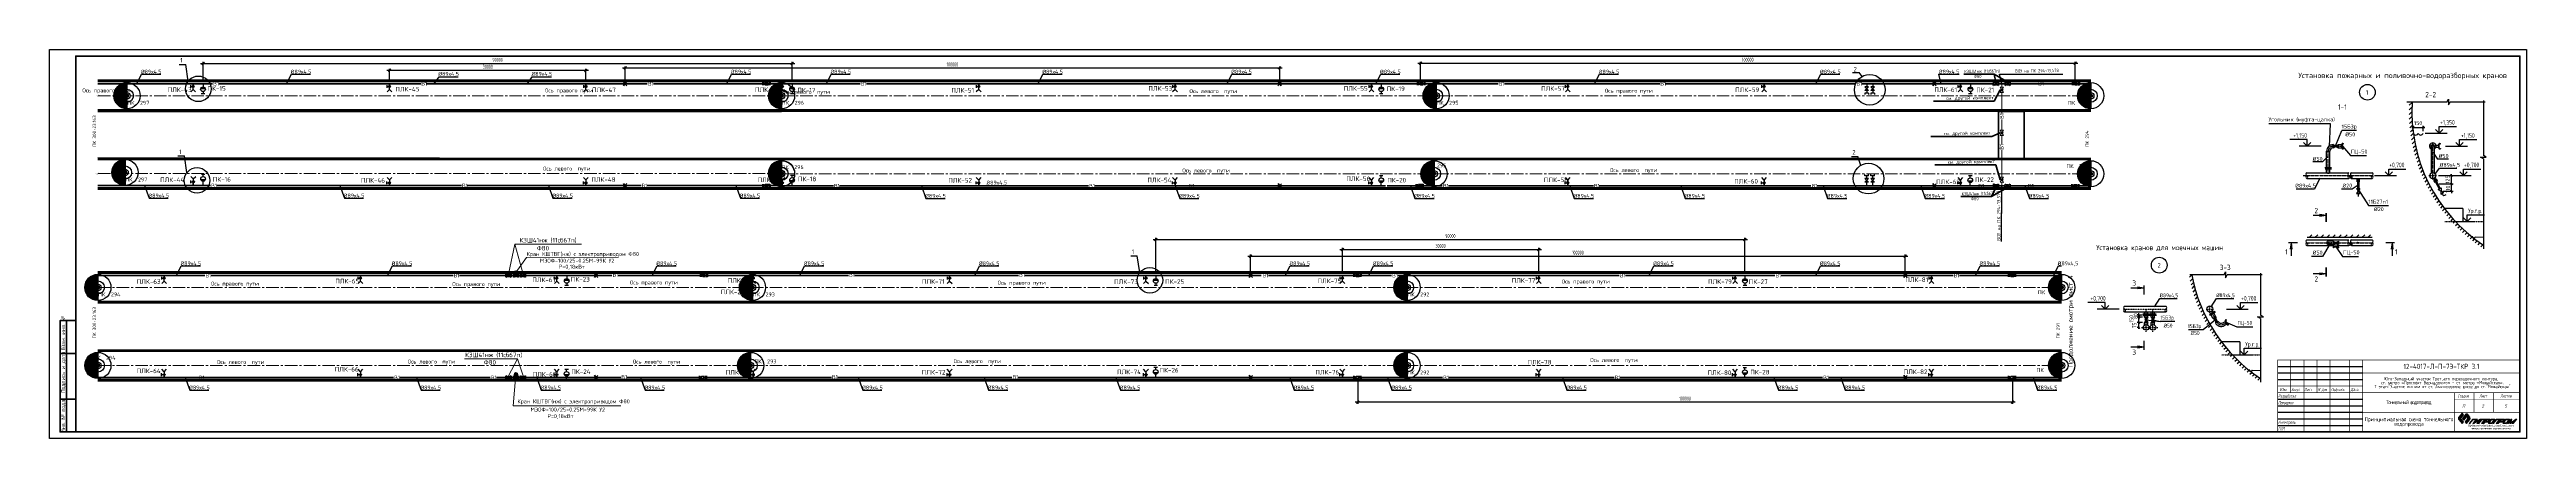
# Paper-space layout 'л2-л8' of a CAD drawing. Header units: millimetres. Extents: x 10032 to 18918, y -3051 to 627.
# Drawn here: x 10042 to 11934, y -1599 to -1302 of the extents above; entities that cross this region are included whole.
import ezdxf
from ezdxf.enums import TextEntityAlignment as Align

# ---------------------------------------------------------------- set-up
doc = ezdxf.new("R2010")
doc.units = ezdxf.units.MM
doc.header["$LTSCALE"] = 0.5
for name, pattern in [('CENTER', [2, 1.25, -0.25, 0.25, -0.25]), ('CENTER2', [28.575, 19.05, -3.175, 3.175, -3.175]), ('HIDDEN', [0.375, 0.25, -0.125])]:
    doc.linetypes.add(name, pattern=pattern)
for name, color, linetype, lineweight in [('!p_text', 7, 'Continuous', 0), ('1_fragment_plan', 7, 'Continuous', 30), ('1_PK500', 5, 'Continuous', 35), ('1_конструкция', 5, 'Continuous', 35), ('А_Дизайн', 16, 'Continuous', 20), ('А_Конструкции', 4, 'Continuous', 50), ('АР_Оси', 242, 'CENTER2', 18), ('Штриховка', 8, 'Continuous', 20)]:
    doc.layers.add(name, color=color, linetype=linetype, lineweight=lineweight)
for name, color, linetype in [('0 @ 1', 7, 'Continuous'), ('1_NADPIS', 7, 'Continuous'), ('3_RAZMER', 7, 'Continuous'), ('3_Текст', 7, 'Continuous'), ('DIZAIN', 30, 'Continuous'), ('FORMAT', 7, 'Continuous'), ('OTMETKI', 2, 'Continuous'), ('ВК_конструкции', 7, 'Continuous'), ('ВК_надписи', 7, 'Continuous'), ('ВК_отметки', 9, 'Continuous'), ('ВК_сети', 4, 'Continuous'), ('ГТ_ПК', 2, 'Continuous'), ('ГТ_ПК @ 0.25', 2, 'Continuous'), ('ГТ_ПК @ 0.5', 2, 'Continuous'), ('ГТ_ПК @ 1', 2, 'Continuous'), ('ГТ_ПК @ 2', 2, 'Continuous'), ('ГТ_ПК @ 4', 2, 'Continuous')]:
    doc.layers.add(name, color=color, linetype=linetype)
doc.styles.add('GOST 2.304', font='CS_Gost2304.shx')
doc.styles.add('ROMANS', font='romans.shx', dxfattribs={"width": 0.8, "height": 1.75})
doc.styles.add('RS-3-08', font='romans.shx', dxfattribs={"width": 0.8, "height": 3})
doc.styles.add('RS-30-06', font='romans.shx', dxfattribs={"width": 0.6, "height": 3})
doc.styles.add('ГОСТ 2.304', font='CS_Gost2304.shx')
doc.styles.add('ММП', font='isocpeur.ttf', dxfattribs={"width": 0.9})
doc.styles.add('Стандарт ММП', font='isocpeur.ttf')
doc.dimstyles.new('M1000', dxfattribs={"dimtxt": 3, "dimasz": 2, "dimexe": 1.2, "dimexo": 1.5, "dimgap": 1.3, "dimtad": 1, "dimdec": 0, "dimlfac": 1000, "dimrnd": 1, "dimzin": 0, "dimdsep": 46, "dimtxsty": 'RS-3-08', "dimblk1": 'OBLIQUE', "dimblk2": 'OBLIQUE', "dimsah": 1, "dimcen": 0, "dimdle": 1.2, "dimadec": 0, "dimazin": 0, "dimtfac": 1, "dimtdec": 0, "dimtmove": 2, "dimatfit": 3, "dimldrblk": 'ARCHTICK', "dimfxl": 1, "dimtolj": 1, "dimtzin": 0, "dimarcsym": 0})
doc.dimstyles.new('M200$0', dxfattribs={"dimscale": 0, "dimtxt": 3, "dimasz": 2, "dimexe": 1.2, "dimexo": 1.5, "dimgap": 1.2, "dimtad": 1, "dimdec": 0, "dimlfac": 200, "dimrnd": 1, "dimzin": 0, "dimdsep": 46, "dimtxsty": 'RS-30-06', "dimblk1": 'OBLIQUE', "dimblk2": 'OBLIQUE', "dimsah": 1, "dimcen": 2.5, "dimdle": 2, "dimclrt": 9, "dimadec": 0, "dimazin": 0, "dimtfac": 1, "dimtdec": 0, "dimtmove": 2, "dimatfit": 3, "dimldrblk": 'OBLIQUE', "dimfxl": 1.2, "dimtolj": 1, "dimtzin": 0, "dimarcsym": 0})

# ---------------------------------------------------------------- blocks, each defined once
blk = doc.blocks.new('*U437')
at = {"color": 0, "lineweight": 25, "ltscale": 100}
blk.add_line((230, 5), (415, 5), dxfattribs=at)
at = {"layer": 'FORMAT', "color": 7, "lineweight": 25}
blk.add_lwpolyline([(0, 0), (0, 297), (1892, 297), (1892, 0), (0, 0)], dxfattribs=at)
at = {"layer": 'FORMAT', "color": 7, "lineweight": 60}
for points in [[(20, 5), (20, 292), (1887, 292), (1887, 5), (20, 5)], [(20, 5), (8, 5), (8, 90), (20, 90)], [(13, 5), (13, 90)], [(8, 65), (20, 65)], [(8, 30), (20, 30)]]:
    blk.add_lwpolyline(points, dxfattribs=at)
at = {"layer": 'FORMAT', "color": 7, "style": 'ММП', "width": 0.85}
for s, p in [('Взам. инв. №', (11.9, 67.2)), ('Подпись и дата', (11.9, 34.8))]:
    blk.add_text(s, height=3, rotation=90, dxfattribs=at).set_placement(p)
blk.add_text('Инв. № подл.', height=3, rotation=90, dxfattribs=at).set_placement((11.9, 17.4), align=Align.CENTER)
blk = doc.blocks.new('ПК')
at = {"layer": 'ГТ_ПК'}
blk.add_hatch(color=0, dxfattribs=at).paths.add_polyline_path([(0, -2.5, 0.414214), (2.5, 0, 0.414214), (0, 2.5)])
at = {"layer": 'ГТ_ПК', "color": 0}
blk.add_line((0, -2.5), (0, 2.5), dxfattribs=at)
blk.add_circle((0, 0), 2.5, dxfattribs=at)
blk = doc.blocks.new('*U585')
at = {"layer": 'ГТ_ПК @ 0.25', "extrusion": (9.32183e-09, 7.72587e-22, 1), "xscale": 0.2500000000000061, "yscale": 0.2500000000000053, "zscale": 0.2500000000000053, "rotation": 180}
blk.add_blockref('ПК', (10078.7, -1483.7, 0), dxfattribs=at)
at = {"layer": 'ГТ_ПК @ 0.5', "extrusion": (9.32183e-09, 7.72587e-22, 1), "xscale": 0.5000000000000188, "yscale": 0.5000000000000173, "zscale": 0.5000000000000173, "rotation": 180}
blk.add_blockref('ПК', (10078.7, -1483.7, 0), dxfattribs=at)
at = {"layer": 'ГТ_ПК @ 1', "extrusion": (9.32183e-09, 7.72587e-22, 1), "rotation": 179.9999999999641}
blk.add_blockref('ПК', (10078.7, -1483.7, 0), dxfattribs=at)
at = {"layer": 'ГТ_ПК @ 2', "extrusion": (9.32183e-09, 7.72587e-22, 1), "xscale": 2.000000000000075, "yscale": 2.000000000000069, "zscale": 2.000000000000069, "rotation": 180}
blk.add_blockref('ПК', (10078.7, -1483.7, 0), dxfattribs=at)
at = {"layer": 'ГТ_ПК @ 4', "extrusion": (9.32183e-09, 7.72587e-22, 1), "xscale": 4.000000000000097, "yscale": 4.000000000000085, "zscale": 4.000000000000085, "rotation": 180}
blk.add_blockref('ПК', (10078.7, -1483.7, 0), dxfattribs=at)
blk = doc.blocks.new('*U586')
at = {"layer": 'ГТ_ПК @ 0.25', "extrusion": (9.32183e-09, 7.72587e-22, 1), "xscale": 0.2500000000000061, "yscale": 0.2500000000000053, "zscale": 0.2500000000000053, "rotation": 180}
blk.add_blockref('ПК', (10078.7, -1543.3, 0), dxfattribs=at)
at = {"layer": 'ГТ_ПК @ 0.5', "extrusion": (9.32183e-09, 7.72587e-22, 1), "xscale": 0.5000000000000188, "yscale": 0.5000000000000173, "zscale": 0.5000000000000173, "rotation": 180}
blk.add_blockref('ПК', (10078.7, -1543.3, 0), dxfattribs=at)
at = {"layer": 'ГТ_ПК @ 1', "extrusion": (9.32183e-09, 7.72587e-22, 1), "rotation": 179.9999999999641}
blk.add_blockref('ПК', (10078.7, -1543.3, 0), dxfattribs=at)
at = {"layer": 'ГТ_ПК @ 2', "extrusion": (9.32183e-09, 7.72587e-22, 1), "xscale": 2.000000000000075, "yscale": 2.000000000000069, "zscale": 2.000000000000069, "rotation": 180}
blk.add_blockref('ПК', (10078.7, -1543.3, 0), dxfattribs=at)
at = {"layer": 'ГТ_ПК @ 4', "extrusion": (9.32183e-09, 7.72587e-22, 1), "xscale": 4.000000000000097, "yscale": 4.000000000000085, "zscale": 4.000000000000085, "rotation": 180}
blk.add_blockref('ПК', (10078.7, -1543.3, 0), dxfattribs=at)
blk = doc.blocks.new('*U587')
at = {"layer": 'ГТ_ПК @ 0.25', "extrusion": (9.32183e-09, 7.72587e-22, 1), "xscale": 0.2500000000000061, "yscale": 0.2500000000000053, "zscale": 0.2500000000000053, "rotation": 180}
blk.add_blockref('ПК', (10578.7, -1483.7, 0), dxfattribs=at)
at = {"layer": 'ГТ_ПК @ 0.5', "extrusion": (9.32183e-09, 7.72587e-22, 1), "xscale": 0.5000000000000188, "yscale": 0.5000000000000173, "zscale": 0.5000000000000173, "rotation": 180}
blk.add_blockref('ПК', (10578.7, -1483.7, 0), dxfattribs=at)
at = {"layer": 'ГТ_ПК @ 1', "extrusion": (9.32183e-09, 7.72587e-22, 1), "rotation": 179.9999999999641}
blk.add_blockref('ПК', (10578.7, -1483.7, 0), dxfattribs=at)
at = {"layer": 'ГТ_ПК @ 2', "extrusion": (9.32183e-09, 7.72587e-22, 1), "xscale": 2.000000000000075, "yscale": 2.000000000000069, "zscale": 2.000000000000069, "rotation": 180}
blk.add_blockref('ПК', (10578.7, -1483.7, 0), dxfattribs=at)
at = {"layer": 'ГТ_ПК @ 4', "extrusion": (9.32183e-09, 7.72587e-22, 1), "xscale": 4.000000000000097, "yscale": 4.000000000000085, "zscale": 4.000000000000085, "rotation": 180}
blk.add_blockref('ПК', (10578.7, -1483.7, 0), dxfattribs=at)
blk = doc.blocks.new('*U588')
at = {"layer": 'ГТ_ПК @ 0.25', "extrusion": (9.32183e-09, 7.72587e-22, 1), "xscale": 0.2500000000000061, "yscale": 0.2500000000000053, "zscale": 0.2500000000000053, "rotation": 180}
blk.add_blockref('ПК', (11078.7, -1483.7, 0), dxfattribs=at)
at = {"layer": 'ГТ_ПК @ 0.5', "extrusion": (9.32183e-09, 7.72587e-22, 1), "xscale": 0.5000000000000188, "yscale": 0.5000000000000173, "zscale": 0.5000000000000173, "rotation": 180}
blk.add_blockref('ПК', (11078.7, -1483.7, 0), dxfattribs=at)
at = {"layer": 'ГТ_ПК @ 1', "extrusion": (9.32183e-09, 7.72587e-22, 1), "rotation": 179.9999999999641}
blk.add_blockref('ПК', (11078.7, -1483.7, 0), dxfattribs=at)
at = {"layer": 'ГТ_ПК @ 2', "extrusion": (9.32183e-09, 7.72587e-22, 1), "xscale": 2.000000000000075, "yscale": 2.000000000000069, "zscale": 2.000000000000069, "rotation": 180}
blk.add_blockref('ПК', (11078.7, -1483.7, 0), dxfattribs=at)
at = {"layer": 'ГТ_ПК @ 4', "extrusion": (9.32183e-09, 7.72587e-22, 1), "xscale": 4.000000000000097, "yscale": 4.000000000000085, "zscale": 4.000000000000085, "rotation": 180}
blk.add_blockref('ПК', (11078.7, -1483.7, 0), dxfattribs=at)
blk = doc.blocks.new('*U589')
at = {"layer": 'ГТ_ПК @ 0.25', "extrusion": (9.32183e-09, 7.72587e-22, 1), "xscale": 0.2500000000000061, "yscale": 0.2500000000000053, "zscale": 0.2500000000000053, "rotation": 180}
blk.add_blockref('ПК', (11578.7, -1483.7, 0), dxfattribs=at)
at = {"layer": 'ГТ_ПК @ 0.5', "extrusion": (9.32183e-09, 7.72587e-22, 1), "xscale": 0.5000000000000188, "yscale": 0.5000000000000173, "zscale": 0.5000000000000173, "rotation": 180}
blk.add_blockref('ПК', (11578.7, -1483.7, 0), dxfattribs=at)
at = {"layer": 'ГТ_ПК @ 1', "extrusion": (9.32183e-09, 7.72587e-22, 1), "rotation": 179.9999999999641}
blk.add_blockref('ПК', (11578.7, -1483.7, 0), dxfattribs=at)
at = {"layer": 'ГТ_ПК @ 2', "extrusion": (9.32183e-09, 7.72587e-22, 1), "xscale": 2.000000000000075, "yscale": 2.000000000000069, "zscale": 2.000000000000069, "rotation": 180}
blk.add_blockref('ПК', (11578.7, -1483.7, 0), dxfattribs=at)
at = {"layer": 'ГТ_ПК @ 4', "extrusion": (9.32183e-09, 7.72587e-22, 1), "xscale": 4.000000000000097, "yscale": 4.000000000000085, "zscale": 4.000000000000085, "rotation": 180}
blk.add_blockref('ПК', (11578.7, -1483.7, 0), dxfattribs=at)
blk = doc.blocks.new('*U590')
at = {"layer": 'ГТ_ПК @ 0.25', "extrusion": (9.32183e-09, 7.72587e-22, 1), "xscale": 0.2500000000000061, "yscale": 0.2500000000000053, "zscale": 0.2500000000000053, "rotation": 180}
blk.add_blockref('ПК', (10577.3, -1543.3, 0), dxfattribs=at)
at = {"layer": 'ГТ_ПК @ 0.5', "extrusion": (9.32183e-09, 7.72587e-22, 1), "xscale": 0.5000000000000188, "yscale": 0.5000000000000173, "zscale": 0.5000000000000173, "rotation": 180}
blk.add_blockref('ПК', (10577.3, -1543.3, 0), dxfattribs=at)
at = {"layer": 'ГТ_ПК @ 1', "extrusion": (9.32183e-09, 7.72587e-22, 1), "rotation": 179.9999999999641}
blk.add_blockref('ПК', (10577.3, -1543.3, 0), dxfattribs=at)
at = {"layer": 'ГТ_ПК @ 2', "extrusion": (9.32183e-09, 7.72587e-22, 1), "xscale": 2.000000000000075, "yscale": 2.000000000000069, "zscale": 2.000000000000069, "rotation": 180}
blk.add_blockref('ПК', (10577.3, -1543.3, 0), dxfattribs=at)
at = {"layer": 'ГТ_ПК @ 4', "extrusion": (9.32183e-09, 7.72587e-22, 1), "xscale": 4.000000000000097, "yscale": 4.000000000000085, "zscale": 4.000000000000085, "rotation": 180}
blk.add_blockref('ПК', (10577.3, -1543.3, 0), dxfattribs=at)
blk = doc.blocks.new('*U591')
at = {"layer": 'ГТ_ПК @ 0.25', "extrusion": (9.32183e-09, 7.72587e-22, 1), "xscale": 0.2500000000000061, "yscale": 0.2500000000000053, "zscale": 0.2500000000000053, "rotation": 180}
blk.add_blockref('ПК', (11078.7, -1543.3, 0), dxfattribs=at)
at = {"layer": 'ГТ_ПК @ 0.5', "extrusion": (9.32183e-09, 7.72587e-22, 1), "xscale": 0.5000000000000188, "yscale": 0.5000000000000173, "zscale": 0.5000000000000173, "rotation": 180}
blk.add_blockref('ПК', (11078.7, -1543.3, 0), dxfattribs=at)
at = {"layer": 'ГТ_ПК @ 1', "extrusion": (9.32183e-09, 7.72587e-22, 1), "rotation": 179.9999999999641}
blk.add_blockref('ПК', (11078.7, -1543.3, 0), dxfattribs=at)
at = {"layer": 'ГТ_ПК @ 2', "extrusion": (9.32183e-09, 7.72587e-22, 1), "xscale": 2.000000000000075, "yscale": 2.000000000000069, "zscale": 2.000000000000069, "rotation": 180}
blk.add_blockref('ПК', (11078.7, -1543.3, 0), dxfattribs=at)
at = {"layer": 'ГТ_ПК @ 4', "extrusion": (9.32183e-09, 7.72587e-22, 1), "xscale": 4.000000000000097, "yscale": 4.000000000000085, "zscale": 4.000000000000085, "rotation": 180}
blk.add_blockref('ПК', (11078.7, -1543.3, 0), dxfattribs=at)
blk = doc.blocks.new('*U592')
at = {"layer": 'ГТ_ПК @ 0.25', "extrusion": (9.32183e-09, 7.72587e-22, 1), "xscale": 0.2500000000000061, "yscale": 0.2500000000000053, "zscale": 0.2500000000000053, "rotation": 180}
blk.add_blockref('ПК', (11578.7, -1543.3, 0), dxfattribs=at)
at = {"layer": 'ГТ_ПК @ 0.5', "extrusion": (9.32183e-09, 7.72587e-22, 1), "xscale": 0.5000000000000188, "yscale": 0.5000000000000173, "zscale": 0.5000000000000173, "rotation": 180}
blk.add_blockref('ПК', (11578.7, -1543.3, 0), dxfattribs=at)
at = {"layer": 'ГТ_ПК @ 1', "extrusion": (9.32183e-09, 7.72587e-22, 1), "rotation": 179.9999999999641}
blk.add_blockref('ПК', (11578.7, -1543.3, 0), dxfattribs=at)
at = {"layer": 'ГТ_ПК @ 2', "extrusion": (9.32183e-09, 7.72587e-22, 1), "xscale": 2.000000000000075, "yscale": 2.000000000000069, "zscale": 2.000000000000069, "rotation": 180}
blk.add_blockref('ПК', (11578.7, -1543.3, 0), dxfattribs=at)
at = {"layer": 'ГТ_ПК @ 4', "extrusion": (9.32183e-09, 7.72587e-22, 1), "xscale": 4.000000000000097, "yscale": 4.000000000000085, "zscale": 4.000000000000085, "rotation": 180}
blk.add_blockref('ПК', (11578.7, -1543.3, 0), dxfattribs=at)
blk = doc.blocks.new('*U593')
at = {"layer": 'ГТ_ПК @ 0.25', "extrusion": (9.32183e-09, 7.72587e-22, 1), "xscale": 0.2500000000000061, "yscale": 0.2500000000000053, "zscale": 0.2500000000000053, "rotation": 180}
blk.add_blockref('ПК', (10100.9, -1337.3, 0), dxfattribs=at)
at = {"layer": 'ГТ_ПК @ 0.5', "extrusion": (9.32183e-09, 7.72587e-22, 1), "xscale": 0.5000000000000189, "yscale": 0.5000000000000173, "zscale": 0.5000000000000173, "rotation": 180}
blk.add_blockref('ПК', (10100.9, -1337.3, 0), dxfattribs=at)
at = {"layer": 'ГТ_ПК @ 1', "extrusion": (9.32183e-09, 7.72587e-22, 1), "rotation": 179.9999999999641}
blk.add_blockref('ПК', (10100.9, -1337.3, 0), dxfattribs=at)
at = {"layer": 'ГТ_ПК @ 2', "extrusion": (9.32183e-09, 7.72587e-22, 1), "xscale": 2.000000000000075, "yscale": 2.000000000000069, "zscale": 2.000000000000069, "rotation": 180}
blk.add_blockref('ПК', (10100.9, -1337.3, 0), dxfattribs=at)
at = {"layer": 'ГТ_ПК @ 4', "extrusion": (9.32183e-09, 7.72587e-22, 1), "xscale": 4.000000000000098, "yscale": 4.000000000000085, "zscale": 4.000000000000085, "rotation": 180}
blk.add_blockref('ПК', (10100.9, -1337.3, 0), dxfattribs=at)
blk = doc.blocks.new('*U594')
at = {"layer": 'ГТ_ПК @ 0.25', "extrusion": (9.32183e-09, 7.72587e-22, 1), "xscale": 0.2500000000000061, "yscale": 0.2500000000000053, "zscale": 0.2500000000000053, "rotation": 180}
blk.add_blockref('ПК', (10600.9, -1337.3, 0), dxfattribs=at)
at = {"layer": 'ГТ_ПК @ 0.5', "extrusion": (9.32183e-09, 7.72587e-22, 1), "xscale": 0.5000000000000189, "yscale": 0.5000000000000173, "zscale": 0.5000000000000173, "rotation": 180}
blk.add_blockref('ПК', (10600.9, -1337.3, 0), dxfattribs=at)
at = {"layer": 'ГТ_ПК @ 1', "extrusion": (9.32183e-09, 7.72587e-22, 1), "rotation": 179.9999999999641}
blk.add_blockref('ПК', (10600.9, -1337.3, 0), dxfattribs=at)
at = {"layer": 'ГТ_ПК @ 2', "extrusion": (9.32183e-09, 7.72587e-22, 1), "xscale": 2.000000000000075, "yscale": 2.000000000000069, "zscale": 2.000000000000069, "rotation": 180}
blk.add_blockref('ПК', (10600.9, -1337.3, 0), dxfattribs=at)
at = {"layer": 'ГТ_ПК @ 4', "extrusion": (9.32183e-09, 7.72587e-22, 1), "xscale": 4.000000000000098, "yscale": 4.000000000000085, "zscale": 4.000000000000085, "rotation": 180}
blk.add_blockref('ПК', (10600.9, -1337.3, 0), dxfattribs=at)
blk = doc.blocks.new('*U595')
at = {"layer": 'ГТ_ПК @ 0.25', "extrusion": (9.32183e-09, 7.72587e-22, 1), "xscale": 0.2500000000000061, "yscale": 0.2500000000000053, "zscale": 0.2500000000000053, "rotation": 180}
blk.add_blockref('ПК', (10099.4, -1395.9, 0), dxfattribs=at)
at = {"layer": 'ГТ_ПК @ 0.5', "extrusion": (9.32183e-09, 7.72587e-22, 1), "xscale": 0.5000000000000189, "yscale": 0.5000000000000173, "zscale": 0.5000000000000173, "rotation": 180}
blk.add_blockref('ПК', (10099.4, -1395.9, 0), dxfattribs=at)
at = {"layer": 'ГТ_ПК @ 1', "extrusion": (9.32183e-09, 7.72587e-22, 1), "rotation": 179.9999999999641}
blk.add_blockref('ПК', (10099.4, -1395.9, 0), dxfattribs=at)
at = {"layer": 'ГТ_ПК @ 2', "extrusion": (9.32183e-09, 7.72587e-22, 1), "xscale": 2.000000000000075, "yscale": 2.000000000000069, "zscale": 2.000000000000069, "rotation": 180}
blk.add_blockref('ПК', (10099.4, -1395.9, 0), dxfattribs=at)
at = {"layer": 'ГТ_ПК @ 4', "extrusion": (9.32183e-09, 7.72587e-22, 1), "xscale": 4.000000000000098, "yscale": 4.000000000000085, "zscale": 4.000000000000085, "rotation": 180}
blk.add_blockref('ПК', (10099.4, -1395.9, 0), dxfattribs=at)
blk = doc.blocks.new('*U596')
at = {"layer": 'ГТ_ПК @ 0.25', "extrusion": (9.32183e-09, 7.72587e-22, 1), "xscale": 0.2500000000000061, "yscale": 0.2500000000000053, "zscale": 0.2500000000000053, "rotation": 180}
blk.add_blockref('ПК', (10600.9, -1396.7, 0), dxfattribs=at)
at = {"layer": 'ГТ_ПК @ 0.5', "extrusion": (9.32183e-09, 7.72587e-22, 1), "xscale": 0.5000000000000189, "yscale": 0.5000000000000173, "zscale": 0.5000000000000173, "rotation": 180}
blk.add_blockref('ПК', (10600.9, -1396.7, 0), dxfattribs=at)
at = {"layer": 'ГТ_ПК @ 1', "extrusion": (9.32183e-09, 7.72587e-22, 1), "rotation": 179.9999999999641}
blk.add_blockref('ПК', (10600.9, -1396.7, 0), dxfattribs=at)
at = {"layer": 'ГТ_ПК @ 2', "extrusion": (9.32183e-09, 7.72587e-22, 1), "xscale": 2.000000000000075, "yscale": 2.000000000000069, "zscale": 2.000000000000069, "rotation": 180}
blk.add_blockref('ПК', (10600.9, -1396.7, 0), dxfattribs=at)
at = {"layer": 'ГТ_ПК @ 4', "extrusion": (9.32183e-09, 7.72587e-22, 1), "xscale": 4.000000000000098, "yscale": 4.000000000000085, "zscale": 4.000000000000085, "rotation": 180}
blk.add_blockref('ПК', (10600.9, -1396.7, 0), dxfattribs=at)
blk = doc.blocks.new('*U597')
at = {"layer": 'ГТ_ПК @ 0.25', "extrusion": (9.32183e-09, 7.72587e-22, 1), "xscale": 0.2500000000000061, "yscale": 0.2500000000000053, "zscale": 0.2500000000000053, "rotation": 180}
blk.add_blockref('ПК', (10600.9, -1337.3, 0), dxfattribs=at)
at = {"layer": 'ГТ_ПК @ 0.5', "extrusion": (9.32183e-09, 7.72587e-22, 1), "xscale": 0.5000000000000189, "yscale": 0.5000000000000173, "zscale": 0.5000000000000173, "rotation": 180}
blk.add_blockref('ПК', (10600.9, -1337.3, 0), dxfattribs=at)
at = {"layer": 'ГТ_ПК @ 1', "extrusion": (9.32183e-09, 7.72587e-22, 1), "rotation": 179.9999999999641}
blk.add_blockref('ПК', (10600.9, -1337.3, 0), dxfattribs=at)
at = {"layer": 'ГТ_ПК @ 2', "extrusion": (9.32183e-09, 7.72587e-22, 1), "xscale": 2.000000000000075, "yscale": 2.000000000000069, "zscale": 2.000000000000069, "rotation": 180}
blk.add_blockref('ПК', (10600.9, -1337.3, 0), dxfattribs=at)
at = {"layer": 'ГТ_ПК @ 4', "extrusion": (9.32183e-09, 7.72587e-22, 1), "xscale": 4.000000000000098, "yscale": 4.000000000000085, "zscale": 4.000000000000085, "rotation": 180}
blk.add_blockref('ПК', (10600.9, -1337.3, 0), dxfattribs=at)
blk = doc.blocks.new('*U598')
at = {"layer": 'ГТ_ПК @ 0.25', "extrusion": (9.32183e-09, 7.72587e-22, 1), "xscale": 0.2500000000000061, "yscale": 0.2500000000000053, "zscale": 0.2500000000000053, "rotation": 180}
blk.add_blockref('ПК', (11100.9, -1337.3, 0), dxfattribs=at)
at = {"layer": 'ГТ_ПК @ 0.5', "extrusion": (9.32183e-09, 7.72587e-22, 1), "xscale": 0.5000000000000189, "yscale": 0.5000000000000173, "zscale": 0.5000000000000173, "rotation": 180}
blk.add_blockref('ПК', (11100.9, -1337.3, 0), dxfattribs=at)
at = {"layer": 'ГТ_ПК @ 1', "extrusion": (9.32183e-09, 7.72587e-22, 1), "rotation": 179.9999999999641}
blk.add_blockref('ПК', (11100.9, -1337.3, 0), dxfattribs=at)
at = {"layer": 'ГТ_ПК @ 2', "extrusion": (9.32183e-09, 7.72587e-22, 1), "xscale": 2.000000000000075, "yscale": 2.000000000000069, "zscale": 2.000000000000069, "rotation": 180}
blk.add_blockref('ПК', (11100.9, -1337.3, 0), dxfattribs=at)
at = {"layer": 'ГТ_ПК @ 4', "extrusion": (9.32183e-09, 7.72587e-22, 1), "xscale": 4.000000000000098, "yscale": 4.000000000000085, "zscale": 4.000000000000085, "rotation": 180}
blk.add_blockref('ПК', (11100.9, -1337.3, 0), dxfattribs=at)
blk = doc.blocks.new('*U599')
at = {"layer": 'ГТ_ПК @ 0.25', "extrusion": (9.32183e-09, 7.72587e-22, 1), "xscale": 0.2500000000000061, "yscale": 0.2500000000000053, "zscale": 0.2500000000000053, "rotation": 180}
blk.add_blockref('ПК', (11600.9, -1337.3, 0), dxfattribs=at)
at = {"layer": 'ГТ_ПК @ 0.5', "extrusion": (9.32183e-09, 7.72587e-22, 1), "xscale": 0.5000000000000189, "yscale": 0.5000000000000173, "zscale": 0.5000000000000173, "rotation": 180}
blk.add_blockref('ПК', (11600.9, -1337.3, 0), dxfattribs=at)
at = {"layer": 'ГТ_ПК @ 1', "extrusion": (9.32183e-09, 7.72587e-22, 1), "rotation": 179.9999999999641}
blk.add_blockref('ПК', (11600.9, -1337.3, 0), dxfattribs=at)
at = {"layer": 'ГТ_ПК @ 2', "extrusion": (9.32183e-09, 7.72587e-22, 1), "xscale": 2.000000000000075, "yscale": 2.000000000000069, "zscale": 2.000000000000069, "rotation": 180}
blk.add_blockref('ПК', (11600.9, -1337.3, 0), dxfattribs=at)
at = {"layer": 'ГТ_ПК @ 4', "extrusion": (9.32183e-09, 7.72587e-22, 1), "xscale": 4.000000000000098, "yscale": 4.000000000000085, "zscale": 4.000000000000085, "rotation": 180}
blk.add_blockref('ПК', (11600.9, -1337.3, 0), dxfattribs=at)
blk = doc.blocks.new('*U600')
at = {"layer": 'ГТ_ПК @ 0.25', "extrusion": (9.32183e-09, 7.72587e-22, 1), "xscale": 0.2500000000000061, "yscale": 0.2500000000000053, "zscale": 0.2500000000000053, "rotation": 180}
blk.add_blockref('ПК', (10600.9, -1396.9, 0), dxfattribs=at)
at = {"layer": 'ГТ_ПК @ 0.5', "extrusion": (9.32183e-09, 7.72587e-22, 1), "xscale": 0.5000000000000189, "yscale": 0.5000000000000173, "zscale": 0.5000000000000173, "rotation": 180}
blk.add_blockref('ПК', (10600.9, -1396.9, 0), dxfattribs=at)
at = {"layer": 'ГТ_ПК @ 1', "extrusion": (9.32183e-09, 7.72587e-22, 1), "rotation": 179.9999999999641}
blk.add_blockref('ПК', (10600.9, -1396.9, 0), dxfattribs=at)
at = {"layer": 'ГТ_ПК @ 2', "extrusion": (9.32183e-09, 7.72587e-22, 1), "xscale": 2.000000000000075, "yscale": 2.000000000000069, "zscale": 2.000000000000069, "rotation": 180}
blk.add_blockref('ПК', (10600.9, -1396.9, 0), dxfattribs=at)
at = {"layer": 'ГТ_ПК @ 4', "extrusion": (9.32183e-09, 7.72587e-22, 1), "xscale": 4.000000000000098, "yscale": 4.000000000000085, "zscale": 4.000000000000085, "rotation": 180}
blk.add_blockref('ПК', (10600.9, -1396.9, 0), dxfattribs=at)
blk = doc.blocks.new('*U601')
at = {"layer": 'ГТ_ПК @ 0.25', "extrusion": (9.32183e-09, 7.72587e-22, 1), "xscale": 0.2500000000000061, "yscale": 0.2500000000000053, "zscale": 0.2500000000000053, "rotation": 180}
blk.add_blockref('ПК', (11099.3, -1396.9, 0), dxfattribs=at)
at = {"layer": 'ГТ_ПК @ 0.5', "extrusion": (9.32183e-09, 7.72587e-22, 1), "xscale": 0.5000000000000189, "yscale": 0.5000000000000173, "zscale": 0.5000000000000173, "rotation": 180}
blk.add_blockref('ПК', (11099.3, -1396.9, 0), dxfattribs=at)
at = {"layer": 'ГТ_ПК @ 1', "extrusion": (9.32183e-09, 7.72587e-22, 1), "rotation": 179.9999999999641}
blk.add_blockref('ПК', (11099.3, -1396.9, 0), dxfattribs=at)
at = {"layer": 'ГТ_ПК @ 2', "extrusion": (9.32183e-09, 7.72587e-22, 1), "xscale": 2.000000000000075, "yscale": 2.000000000000069, "zscale": 2.000000000000069, "rotation": 180}
blk.add_blockref('ПК', (11099.3, -1396.9, 0), dxfattribs=at)
at = {"layer": 'ГТ_ПК @ 4', "extrusion": (9.32183e-09, 7.72587e-22, 1), "xscale": 4.000000000000098, "yscale": 4.000000000000085, "zscale": 4.000000000000085, "rotation": 180}
blk.add_blockref('ПК', (11099.3, -1396.9, 0), dxfattribs=at)
blk = doc.blocks.new('*U602')
at = {"layer": 'ГТ_ПК @ 0.25', "extrusion": (9.32183e-09, 7.72587e-22, 1), "xscale": 0.2500000000000061, "yscale": 0.2500000000000053, "zscale": 0.2500000000000053, "rotation": 180}
blk.add_blockref('ПК', (11600.9, -1396.9, 0), dxfattribs=at)
at = {"layer": 'ГТ_ПК @ 0.5', "extrusion": (9.32183e-09, 7.72587e-22, 1), "xscale": 0.5000000000000189, "yscale": 0.5000000000000173, "zscale": 0.5000000000000173, "rotation": 180}
blk.add_blockref('ПК', (11600.9, -1396.9, 0), dxfattribs=at)
at = {"layer": 'ГТ_ПК @ 1', "extrusion": (9.32183e-09, 7.72587e-22, 1), "rotation": 179.9999999999641}
blk.add_blockref('ПК', (11600.9, -1396.9, 0), dxfattribs=at)
at = {"layer": 'ГТ_ПК @ 2', "extrusion": (9.32183e-09, 7.72587e-22, 1), "xscale": 2.000000000000075, "yscale": 2.000000000000069, "zscale": 2.000000000000069, "rotation": 180}
blk.add_blockref('ПК', (11600.9, -1396.9, 0), dxfattribs=at)
at = {"layer": 'ГТ_ПК @ 4', "extrusion": (9.32183e-09, 7.72587e-22, 1), "xscale": 4.000000000000098, "yscale": 4.000000000000085, "zscale": 4.000000000000085, "rotation": 180}
blk.add_blockref('ПК', (11600.9, -1396.9, 0), dxfattribs=at)
blk = doc.blocks.new('RAZ')
at = {"layer": '1_fragment_plan'}
for q in [(5, 5.7), (5, 4.3), (10, 5)]:
    blk.add_line((0, 5), q, dxfattribs=at)
at = {"layer": '1_fragment_plan', "color": 4, "const_width": 1.2}
blk.add_lwpolyline([(0, 7), (0, 0)], dxfattribs=at)
blk = doc.blocks.new('_raznl')
at = {"layer": 'DIZAIN', "rotation": 90}
blk.add_blockref('RAZ', (0, 0), dxfattribs=at)
at = {"layer": 'DIZAIN', "color": 4, "style": 'ROMANS', "width": 0.8, "flags": 4}
blk.add_attdef('N', text='', height=4, dxfattribs=at).set_placement((-7.5, 5), align=Align.RIGHT)
blk = doc.blocks.new('_razpv')
at = {"layer": 'DIZAIN', "xscale": -1}
blk.add_blockref('RAZ', (0, 0), dxfattribs=at)
at = {"layer": 'DIZAIN', "color": 4, "style": 'ROMANS', "width": 0.8, "flags": 4}
blk.add_attdef('N', text='', height=4, dxfattribs=at).set_placement((-7.5, 8.8), align=Align.MIDDLE)
blk = doc.blocks.new('_otmp')
at = {"layer": 'ВК_отметки'}
blk.add_line((4.2, 0), (20.9, 0), dxfattribs=at)
at = {"layer": 'ВК_отметки', "linetype": 'Continuous'}
blk.add_lwpolyline([(15, 0), (12.2, 2.8)], dxfattribs=at)
at = {"layer": 'ВК_отметки'}
for points in [[(15, 0), (15, 5), (28.2, 5)], [(15, 0), (17.8, 2.8)]]:
    blk.add_lwpolyline(points, dxfattribs=at)
at = {"layer": 'ВК_отметки', "style": 'ROMANS', "width": 0.7, "flags": 4}
blk.add_attdef('О', text='', height=3.5, dxfattribs=at).set_placement((21.2, 6.4), align=Align.CENTER)
blk = doc.blocks.new('_razg')
at = {"layer": 'DIZAIN', "color": 4, "style": 'ROMANS', "width": 0.8, "flags": 4}
blk.add_attdef('N-N', text='', height=4, dxfattribs=at).set_placement((0.1, 3.6), align=Align.MIDDLE)
blk = doc.blocks.new('_Oblique')
at = {"linetype": 'ByBlock', "lineweight": 30}
blk.add_line((-0.5, -0.5), (0.5, 0.5), dxfattribs=at)
blk = doc.blocks.new('*D95')
at = {"layer": 'Defpoints', "color": 0, "lineweight": 30, "ltscale": 0.5}
for p in [(11865.7, -1404.6), (11868.4, -1410.1), (11876.5, -1404.6)]:
    blk.add_point(p, dxfattribs=at)
at = {"layer": 'ВК_надписи', "color": 7, "lineweight": -2, "ltscale": 0.5}
for p, q in [((11867.2, -1404.6), (11877.7, -1404.6)), ((11869.9, -1410.1), (11877.7, -1410.1)), ((11876.5, -1404.6), (11876.5, -1403.1)), ((11876.5, -1410.1), (11876.5, -1404.6)), ((11876.5, -1410.1), (11876.5, -1411.6))]:
    blk.add_line(p, q, dxfattribs=at)
at = {"layer": 'ВК_надписи', "color": 7, "lineweight": -2, "ltscale": 0.5, "xscale": 1.5, "yscale": 1.5, "zscale": 1.5}
for p, rotation in [((11876.5, -1404.6), 270), ((11876.5, -1410.1), 90)]:
    blk.add_blockref('_Oblique', p, dxfattribs=dict(at, rotation=rotation))
at = {"layer": 'ВК_надписи', "color": 7, "ltscale": 0.5, "insert": (11873.8, -1408.7), "char_height": 3, "attachment_point": 5, "rotation": 90, "style": 'Стандарт ММП'}
blk.add_mtext('\\A1;110', dxfattribs=at)
blk = doc.blocks.new('*D96')
at = {"layer": 'Defpoints', "color": 0, "lineweight": 30, "ltscale": 0.5}
for p in [(11865.1, -1398.3), (11876.5, -1398.3), (11865.5, -1404.6)]:
    blk.add_point(p, dxfattribs=at)
at = {"layer": 'ВК_надписи', "color": 7, "lineweight": -2, "ltscale": 0.5}
for p, q in [((11866.6, -1398.3), (11877.7, -1398.3)), ((11876.5, -1405.8), (11876.5, -1397.1)), ((11867, -1404.6), (11877.7, -1404.6))]:
    blk.add_line(p, q, dxfattribs=at)
at = {"layer": 'ВК_надписи', "color": 7, "lineweight": -2, "ltscale": 0.5, "xscale": 1.5, "yscale": 1.5, "zscale": 1.5}
for p, rotation in [((11876.5, -1398.3), 90), ((11876.5, -1404.6), 270)]:
    blk.add_blockref('_Oblique', p, dxfattribs=dict(at, rotation=rotation))
at = {"layer": 'ВК_надписи', "color": 7, "ltscale": 0.5, "insert": (11873.5, -1401.3), "char_height": 3, "attachment_point": 5, "rotation": 90, "style": 'Стандарт ММП'}
blk.add_mtext('\\A1;125', dxfattribs=at)
blk = doc.blocks.new('*D97')
at = {"layer": 'Defpoints', "color": 0, "lineweight": 30}
for p in [(11637.7, -1510.5), (11642, -1510.5), (11639.8, -1514.2)]:
    blk.add_point(p, dxfattribs=at)
at = {"layer": 'ВК_сети', "color": 7, "lineweight": -2}
for p, q in [((11640.5, -1510.5), (11636.5, -1510.5)), ((11637.7, -1515.4), (11637.7, -1509.3)), ((11638.3, -1514.2), (11636.5, -1514.2))]:
    blk.add_line(p, q, dxfattribs=at)
at = {"layer": 'ВК_сети', "color": 7, "lineweight": -2, "xscale": 1.5, "yscale": 1.5, "zscale": 1.5}
for p, rotation in [((11637.7, -1510.5), 90), ((11637.7, -1514.2), 270)]:
    blk.add_blockref('_Oblique', p, dxfattribs=dict(at, rotation=rotation))
at = {"layer": 'ВК_сети', "color": 7, "lineweight": 30, "insert": (11634.3, -1512.6), "char_height": 3, "attachment_point": 5, "rotation": 90, "style": 'RS-3-08'}
blk.add_mtext('\\A1;75', dxfattribs=at)
blk = doc.blocks.new('*D98')
at = {"layer": 'Defpoints', "color": 0, "lineweight": 30}
for p in [(11637.7, -1506.4), (11642, -1506.4), (11642, -1510.5)]:
    blk.add_point(p, dxfattribs=at)
at = {"layer": 'ВК_сети', "color": 7, "lineweight": -2}
for p, q in [((11640.5, -1506.4), (11636.5, -1506.4)), ((11640.5, -1510.5), (11636.5, -1510.5)), ((11637.7, -1511.7), (11637.7, -1505.2))]:
    blk.add_line(p, q, dxfattribs=at)
at = {"layer": 'ВК_сети', "color": 7, "lineweight": -2, "xscale": 1.5, "yscale": 1.5, "zscale": 1.5}
for p, rotation in [((11637.7, -1506.4), 90), ((11637.7, -1510.5), 270)]:
    blk.add_blockref('_Oblique', p, dxfattribs=dict(at, rotation=rotation))
at = {"layer": 'ВК_сети', "color": 7, "lineweight": 30, "insert": (11631.9, -1507.7), "char_height": 3, "attachment_point": 5, "rotation": 90, "style": 'RS-3-08'}
blk.add_mtext('\\A1;150', dxfattribs=at)
blk = doc.blocks.new('*D99')
at = {"layer": 'Defpoints', "color": 0, "lineweight": 30}
for p in [(11637.7, -1504.8), (11642, -1504.8), (11642, -1506.4)]:
    blk.add_point(p, dxfattribs=at)
at = {"layer": 'ВК_сети', "color": 7, "lineweight": -2}
for p, q in [((11640.5, -1504.8), (11636.5, -1504.8)), ((11640.5, -1506.4), (11636.5, -1506.4)), ((11637.7, -1504.8), (11637.7, -1503.3)), ((11637.7, -1506.4), (11637.7, -1504.8)), ((11637.7, -1506.4), (11637.7, -1507.9))]:
    blk.add_line(p, q, dxfattribs=at)
at = {"layer": 'ВК_сети', "color": 7, "lineweight": -2, "xscale": 1.5, "yscale": 1.5, "zscale": 1.5}
for p, rotation in [((11637.7, -1504.8), 270), ((11637.7, -1506.4), 90)]:
    blk.add_blockref('_Oblique', p, dxfattribs=dict(at, rotation=rotation))
at = {"layer": 'ВК_сети', "color": 7, "lineweight": 30, "insert": (11635.3, -1505.6), "char_height": 3, "attachment_point": 5, "rotation": 90, "style": 'RS-3-08'}
blk.add_mtext('\\A1;80', dxfattribs=at)
blk = doc.blocks.new('*D128')
at = {"layer": 'Defpoints', "color": 0, "lineweight": -2}
for p, q in [((10157, -1312.6), (10611, -1312.6)), ((10159, -1326.6), (10159, -1311.4)), ((10609, -1326.6), (10609, -1311.4))]:
    blk.add_line(p, q, dxfattribs=at)
at = {"layer": 'Defpoints', "color": 0, "linetype": 'Continuous', "lineweight": 30}
for p in [(10609, -1312.6), (10159, -1328.1, 0), (10609, -1328.1, 0)]:
    blk.add_point(p, dxfattribs=at)
at = {"layer": 'Defpoints', "color": 0, "linetype": 'Continuous', "lineweight": -2, "xscale": 2, "yscale": 2, "zscale": 2, "rotation": 180}
blk.add_blockref('_Oblique', (10159, -1312.6), dxfattribs=at)
at = {"layer": 'Defpoints', "color": 0, "linetype": 'Continuous', "lineweight": -2, "xscale": 2, "yscale": 2, "zscale": 2}
blk.add_blockref('_Oblique', (10609, -1312.6), dxfattribs=at)
at = {"layer": 'Defpoints', "color": 9, "linetype": 'Continuous', "lineweight": 30, "insert": (10384, -1309.9), "char_height": 3, "attachment_point": 5, "style": 'RS-30-06'}
blk.add_mtext('\\A1;90000', dxfattribs=at)
blk = doc.blocks.new('*D129')
at = {"layer": 'Defpoints', "color": 0, "lineweight": -2}
for p, q in [((10299.5, -1317.9), (10453.5, -1317.9)), ((10301.5, -1326.6), (10301.5, -1316.7)), ((10451.5, -1326.6), (10451.5, -1316.7))]:
    blk.add_line(p, q, dxfattribs=at)
at = {"layer": 'Defpoints', "color": 0, "linetype": 'Continuous', "lineweight": 30}
for p in [(10451.5, -1317.9), (10301.5, -1328.1, 0), (10451.5, -1328.1, 0)]:
    blk.add_point(p, dxfattribs=at)
at = {"layer": 'Defpoints', "color": 0, "linetype": 'Continuous', "lineweight": -2, "xscale": 2, "yscale": 2, "zscale": 2, "rotation": 180}
blk.add_blockref('_Oblique', (10301.5, -1317.9), dxfattribs=at)
at = {"layer": 'Defpoints', "color": 0, "linetype": 'Continuous', "lineweight": -2, "xscale": 2, "yscale": 2, "zscale": 2}
blk.add_blockref('_Oblique', (10451.5, -1317.9), dxfattribs=at)
at = {"layer": 'Defpoints', "color": 9, "linetype": 'Continuous', "lineweight": 30, "insert": (10376.5, -1315.2), "char_height": 3, "attachment_point": 5, "style": 'RS-30-06'}
blk.add_mtext('\\A1;30000', dxfattribs=at)
blk = doc.blocks.new('*D130')
at = {"layer": 'Defpoints', "color": 0, "lineweight": -2}
for p, q in [((11087, -1312.5), (11591, -1312.5)), ((11089, -1326.5), (11089, -1311.3)), ((11589, -1326.6), (11589, -1311.3))]:
    blk.add_line(p, q, dxfattribs=at)
at = {"layer": 'Defpoints', "color": 0, "linetype": 'Continuous', "lineweight": 30}
for p in [(11589, -1312.5), (11089, -1328, 0), (11589, -1328.1, 0)]:
    blk.add_point(p, dxfattribs=at)
at = {"layer": 'Defpoints', "color": 0, "linetype": 'Continuous', "lineweight": -2, "xscale": 2, "yscale": 2, "zscale": 2, "rotation": 180}
blk.add_blockref('_Oblique', (11089, -1312.5), dxfattribs=at)
at = {"layer": 'Defpoints', "color": 0, "linetype": 'Continuous', "lineweight": -2, "xscale": 2, "yscale": 2, "zscale": 2}
blk.add_blockref('_Oblique', (11589, -1312.5), dxfattribs=at)
at = {"layer": 'Defpoints', "color": 9, "linetype": 'Continuous', "lineweight": 30, "insert": (11339, -1309.8), "char_height": 3, "attachment_point": 5, "style": 'RS-30-06'}
blk.add_mtext('\\A1;100000', dxfattribs=at)
blk = doc.blocks.new('*D131')
at = {"layer": 'Defpoints', "color": 0, "lineweight": -2}
for p, q in [((10479.4, -1316.1), (10983.4, -1316.1)), ((10481.4, -1326.6), (10481.4, -1314.9)), ((10981.4, -1326.6), (10981.4, -1314.9))]:
    blk.add_line(p, q, dxfattribs=at)
at = {"layer": 'Defpoints', "color": 0, "linetype": 'Continuous', "lineweight": 30}
for p in [(10981.4, -1316.1), (10481.4, -1328.1, 0), (10981.4, -1328.1, 0)]:
    blk.add_point(p, dxfattribs=at)
at = {"layer": 'Defpoints', "color": 0, "linetype": 'Continuous', "lineweight": -2, "xscale": 2, "yscale": 2, "zscale": 2, "rotation": 180}
blk.add_blockref('_Oblique', (10481.4, -1316.1), dxfattribs=at)
at = {"layer": 'Defpoints', "color": 0, "linetype": 'Continuous', "lineweight": -2, "xscale": 2, "yscale": 2, "zscale": 2}
blk.add_blockref('_Oblique', (10981.4, -1316.1), dxfattribs=at)
at = {"layer": 'Defpoints', "color": 9, "linetype": 'Continuous', "lineweight": 30, "insert": (10731.4, -1313.4), "char_height": 3, "attachment_point": 5, "style": 'RS-30-06'}
blk.add_mtext('\\A1;100000', dxfattribs=at)
blk = doc.blocks.new('*D132')
at = {"layer": 'Defpoints', "color": 0, "lineweight": -2}
for p, q in [((10884.8, -1447.1), (11338.8, -1447.1)), ((10886.8, -1473), (10886.8, -1445.9)), ((11336.8, -1473), (11336.8, -1445.9))]:
    blk.add_line(p, q, dxfattribs=at)
at = {"layer": 'Defpoints', "color": 0, "linetype": 'Continuous', "lineweight": 30}
for p in [(11336.8, -1447.1), (10886.8, -1474.5, 0), (11336.8, -1474.5, 0)]:
    blk.add_point(p, dxfattribs=at)
at = {"layer": 'Defpoints', "color": 0, "linetype": 'Continuous', "lineweight": -2, "xscale": 2, "yscale": 2, "zscale": 2, "rotation": 180}
blk.add_blockref('_Oblique', (10886.8, -1447.1), dxfattribs=at)
at = {"layer": 'Defpoints', "color": 0, "linetype": 'Continuous', "lineweight": -2, "xscale": 2, "yscale": 2, "zscale": 2}
blk.add_blockref('_Oblique', (11336.8, -1447.1), dxfattribs=at)
at = {"layer": 'Defpoints', "color": 9, "linetype": 'Continuous', "lineweight": 30, "insert": (11111.8, -1444.4), "char_height": 3, "attachment_point": 5, "style": 'RS-30-06'}
blk.add_mtext('\\A1;90000', dxfattribs=at)
blk = doc.blocks.new('*D133')
at = {"layer": 'Defpoints', "color": 0, "lineweight": -2}
for p, q in [((11027.3, -1454.7), (11181.3, -1454.7)), ((11029.3, -1473), (11029.3, -1453.5)), ((11179.3, -1473), (11179.3, -1453.5))]:
    blk.add_line(p, q, dxfattribs=at)
at = {"layer": 'Defpoints', "color": 0, "linetype": 'Continuous', "lineweight": 30}
for p in [(11179.3, -1454.7), (11029.3, -1474.5, 0), (11179.3, -1474.5, 0)]:
    blk.add_point(p, dxfattribs=at)
at = {"layer": 'Defpoints', "color": 0, "linetype": 'Continuous', "lineweight": -2, "xscale": 2, "yscale": 2, "zscale": 2, "rotation": 180}
blk.add_blockref('_Oblique', (11029.3, -1454.7), dxfattribs=at)
at = {"layer": 'Defpoints', "color": 0, "linetype": 'Continuous', "lineweight": -2, "xscale": 2, "yscale": 2, "zscale": 2}
blk.add_blockref('_Oblique', (11179.3, -1454.7), dxfattribs=at)
at = {"layer": 'Defpoints', "color": 9, "linetype": 'Continuous', "lineweight": 30, "insert": (11104.3, -1452), "char_height": 3, "attachment_point": 5, "style": 'RS-30-06'}
blk.add_mtext('\\A1;30000', dxfattribs=at)
blk = doc.blocks.new('*D134')
at = {"layer": 'Defpoints', "color": 0, "lineweight": -2}
for p, q in [((10957.2, -1459.8), (11461.2, -1459.8)), ((10959.2, -1473), (10959.2, -1458.6)), ((11459.2, -1473), (11459.2, -1458.6))]:
    blk.add_line(p, q, dxfattribs=at)
at = {"layer": 'Defpoints', "color": 0, "linetype": 'Continuous', "lineweight": 30}
for p in [(10959.2, -1474.5, 0), (11459.2, -1459.8), (11459.2, -1474.5, 0)]:
    blk.add_point(p, dxfattribs=at)
at = {"layer": 'Defpoints', "color": 0, "linetype": 'Continuous', "lineweight": -2, "xscale": 2, "yscale": 2, "zscale": 2, "rotation": 180}
blk.add_blockref('_Oblique', (10959.2, -1459.8), dxfattribs=at)
at = {"layer": 'Defpoints', "color": 0, "linetype": 'Continuous', "lineweight": -2, "xscale": 2, "yscale": 2, "zscale": 2}
blk.add_blockref('_Oblique', (11459.2, -1459.8), dxfattribs=at)
at = {"layer": 'Defpoints', "color": 9, "linetype": 'Continuous', "lineweight": 30, "insert": (11209.2, -1457.1), "char_height": 3, "attachment_point": 5, "style": 'RS-30-06'}
blk.add_mtext('\\A1;100000', dxfattribs=at)
blk = doc.blocks.new('*D135')
at = {"layer": 'Defpoints', "color": 0, "lineweight": -2}
for p, q in [((11041.1, -1554), (11041.1, -1572.5)), ((11541.1, -1554), (11541.1, -1572.5)), ((11543.1, -1571.3), (11039.1, -1571.3))]:
    blk.add_line(p, q, dxfattribs=at)
at = {"layer": 'Defpoints', "color": 0, "linetype": 'Continuous', "lineweight": 30}
for p in [(11041.1, -1552.5, 0), (11541.1, -1552.5, 0), (11041.1, -1571.3)]:
    blk.add_point(p, dxfattribs=at)
at = {"layer": 'Defpoints', "color": 0, "linetype": 'Continuous', "lineweight": -2, "xscale": 2, "yscale": 2, "zscale": 2, "rotation": 180}
blk.add_blockref('_Oblique', (11041.1, -1571.3), dxfattribs=at)
at = {"layer": 'Defpoints', "color": 0, "linetype": 'Continuous', "lineweight": -2, "xscale": 2, "yscale": 2, "zscale": 2}
blk.add_blockref('_Oblique', (11541.1, -1571.3), dxfattribs=at)
at = {"layer": 'Defpoints', "color": 9, "linetype": 'Continuous', "lineweight": 30, "insert": (11291.1, -1568.6), "char_height": 3, "attachment_point": 5, "style": 'RS-30-06'}
blk.add_mtext('\\A1;100000', dxfattribs=at)
blk = doc.blocks.new('Logo GIPROPROM')
at = {"lineweight": 0, "true_color": 0x5282a3}
h = blk.add_hatch(color=145, dxfattribs=at)
h.dxf.hatch_style = 1
edge = h.paths.add_edge_path()
edge.add_line((5.1, -5.2), (6.8, -7.3))
edge.add_line((6.8, -7.3), (5.8, -8.7))
edge.add_line((5.8, -8.7), (3.5, -5.8))
edge.add_arc((4.8, -4.7), 1.75, 141.3402, 218.6598, ccw=False)
edge.add_line((3.5, -3.6), (5.8, -0.7))
edge.add_line((5.8, -0.7), (6.8, -2))
edge.add_line((6.8, -2), (5.1, -4.2))
edge.add_arc((5.7, -4.7), 0.75, 141.3402, 218.6598)
edge = h.paths.add_edge_path()
edge.add_line((9.3, -8.7), (8.3, -7.3))
edge.add_line((8.3, -7.3), (10.2, -4.8))
edge.add_arc((10.1, -4.7), 0.25, 321.3402, 398.6598)
edge.add_line((10.2, -4.5), (9.5, -3.6))
edge.add_arc((9.3, -3.8), 0.25, 38.6598, 141.3402)
edge.add_line((9.1, -3.6), (7.2, -6))
edge.add_line((7.2, -6), (6.1, -4.7))
edge.add_line((6.1, -4.7), (8.7, -1.4))
edge.add_arc((9.3, -1.9), 0.75, 38.6598, 141.3402, ccw=False)
edge.add_line((9.9, -1.4), (11.7, -3.7))
edge.add_arc((10.6, -4.7), 1.5, -38.6598, 38.6598, ccw=False)
edge.add_line((11.7, -5.6), (9.3, -8.7))
at = {"layer": 'Штриховка', "lineweight": 0, "ltscale": 100}
h = blk.add_hatch(color=256, dxfattribs=at)
h.dxf.hatch_style = 1
edge = h.paths.add_edge_path(flags=16)
edge.add_line((26, -6.6), (26.4, -6.1))
edge.add_arc((26.2, -6), 0.2, 321.3402, 450)
edge.add_line((26.2, -5.8), (24.7, -5.8))
edge.add_line((24.7, -5.8), (23.9, -6.9))
edge.add_line((23.9, -6.9), (25.4, -6.9))
edge.add_arc((25.4, -6.1), 0.8, 270, 321.3402)
edge = h.paths.add_edge_path(flags=16)
edge.add_line((28.8, -7.8), (30.2, -6.1))
edge.add_arc((30, -6), 0.2, 321.3402, 450)
edge.add_line((30, -5.8), (28.6, -5.8))
edge.add_arc((28.6, -6.6), 0.8, 90, 141.3402)
edge.add_line((28, -6.1), (26.7, -7.7))
edge.add_arc((26.8, -7.9), 0.2, 141.3402, 270)
edge.add_line((26.8, -8.1), (28.2, -8.1))
edge.add_arc((28.2, -7.3), 0.8, 270, 321.3402)
edge = h.paths.add_edge_path(flags=16)
edge.add_line((37.1, -6.6), (37.5, -6.1))
edge.add_arc((37.3, -6), 0.2, 321.3402, 450)
edge.add_line((37.3, -5.8), (35.8, -5.8))
edge.add_line((35.8, -5.8), (35, -6.9))
edge.add_line((35, -6.9), (36.5, -6.9))
edge.add_arc((36.5, -6.1), 0.8, 270, 321.3402)
edge = h.paths.add_edge_path(flags=16)
edge.add_line((40, -7.8), (41.4, -6.1))
edge.add_arc((41.2, -6), 0.2, 321.3402, 450)
edge.add_line((41.2, -5.8), (39.7, -5.8))
edge.add_arc((39.7, -6.6), 0.8, 90, 141.3402)
edge.add_line((39.1, -6.1), (37.8, -7.7))
edge.add_arc((37.9, -7.9), 0.2, 141.3402, 270)
edge.add_line((37.9, -8.1), (39.4, -8.1))
edge.add_arc((39.4, -7.3), 0.8, 270, 321.3402)
h.paths.add_polyline_path([(20.4, -5.2), (19.6, -5.2), (15.4, -7.8), (17.5, -5.2), (16.9, -5.2), (14.1, -8.7), (14.9, -8.7), (19.1, -6.1), (17, -8.7), (17.6, -8.7)])
h.paths.add_polyline_path([(23, -5.8), (20.7, -8.7), (21.3, -8.7), (24.1, -5.2), (20.8, -5.2), (18, -8.7), (18.6, -8.7), (20.9, -5.8)])
edge = h.paths.add_edge_path()
edge.add_line((23.4, -7.5), (25.5, -7.5))
edge.add_arc((25.5, -6.7), 0.8, 270, 321.3402)
edge.add_line((26.1, -7.2), (26.9, -6.1))
edge.add_arc((26.5, -5.8), 0.6, 321.3402, 450)
edge.add_line((26.5, -5.2), (24.6, -5.2))
edge.add_line((24.6, -5.2), (21.8, -8.7))
edge.add_line((21.8, -8.7), (22.4, -8.7))
edge.add_line((22.4, -8.7), (23.4, -7.5))
edge = h.paths.add_edge_path()
edge.add_line((29, -8.3), (30.7, -6.1))
edge.add_arc((30.3, -5.8), 0.6, 321.3402, 450)
edge.add_line((30.3, -5.2), (28.6, -5.2))
edge.add_arc((28.6, -6.2), 1, 90, 141.3402)
edge.add_line((27.8, -5.5), (26.1, -7.7))
edge.add_arc((26.6, -8.1), 0.6, 141.3402, 270)
edge.add_line((26.6, -8.7), (28.2, -8.7))
edge.add_arc((28.2, -7.7), 1, 270, 321.3402)
h.paths.add_polyline_path([(34.1, -5.8), (31.8, -8.7), (32.4, -8.7), (35.2, -5.2), (32, -5.2), (29.2, -8.7), (29.8, -8.7), (32.1, -5.8)])
edge = h.paths.add_edge_path()
edge.add_line((34.5, -7.5), (36.6, -7.5))
edge.add_arc((36.6, -6.7), 0.8, 270, 321.3402)
edge.add_line((37.2, -7.2), (38.3, -5.8))
edge.add_arc((38, -5.6), 0.4, 321.3402, 450)
edge.add_line((38, -5.2), (35.7, -5.2))
edge.add_line((35.7, -5.2), (32.9, -8.7))
edge.add_line((32.9, -8.7), (33.5, -8.7))
edge.add_line((33.5, -8.7), (34.5, -7.5))
edge = h.paths.add_edge_path()
edge.add_line((40.2, -8.3), (41.9, -6.1))
edge.add_arc((41.5, -5.8), 0.6, 321.3402, 450)
edge.add_line((41.5, -5.2), (39.7, -5.2))
edge.add_arc((39.7, -6.2), 1, 90, 141.3402)
edge.add_line((38.9, -5.5), (37.2, -7.7))
edge.add_arc((37.7, -8.1), 0.6, 141.3402, 270)
edge.add_line((37.7, -8.7), (39.4, -8.7))
edge.add_arc((39.4, -7.7), 1, 270, 321.3402)
h.paths.add_polyline_path([(44.2, -8.7), (44.8, -8.7), (47.6, -5.2), (46.8, -5.2), (43.1, -8), (43.9, -5.2), (43.2, -5.2), (40.4, -8.7), (41, -8.7), (43.2, -6), (42.4, -8.7), (43, -8.7), (46.1, -6.3)])
h.paths.add_polyline_path([(14.1, -5.8), (16.1, -5.8), (16.6, -5.2), (14, -5.2), (11.2, -8.7), (11.8, -8.7)])
at = {"color": 145, "linetype": 'ByBlock', "lineweight": 0, "ltscale": 100, "true_color": 0x5282a3}
for points in [[(5.1, -5.2), (6.8, -7.3), (5.8, -8.7), (3.5, -5.8, -0.350781), (3.5, -3.6), (5.8, -0.7), (6.8, -2), (5.1, -4.2, 0.350781)], [(9.3, -8.7), (8.3, -7.3), (10.2, -4.8, 0.350781), (10.2, -4.5), (9.5, -3.6, 0.480625), (9.1, -3.6), (7.2, -6), (6.1, -4.7), (8.7, -1.4, -0.480625), (9.9, -1.4), (11.7, -3.7, -0.350781), (11.7, -5.6)]]:
    blk.add_lwpolyline(points, format="xyb", close=True, dxfattribs=at)
at = {"lineweight": 0, "ltscale": 100}
for points in [[(14.1, -5.8), (16.1, -5.8), (16.6, -5.2), (14, -5.2), (11.2, -8.7), (11.8, -8.7)], [(20.4, -5.2), (19.6, -5.2), (15.4, -7.8), (17.5, -5.2), (16.9, -5.2), (14.1, -8.7), (14.9, -8.7), (19.1, -6.1), (17, -8.7), (17.6, -8.7)], [(23, -5.8), (20.7, -8.7), (21.3, -8.7), (24.1, -5.2), (20.8, -5.2), (18, -8.7), (18.6, -8.7), (20.9, -5.8)], [(34.1, -5.8), (31.8, -8.7), (32.4, -8.7), (35.2, -5.2), (32, -5.2), (29.2, -8.7), (29.8, -8.7), (32.1, -5.8)], [(44.2, -8.7), (44.8, -8.7), (47.6, -5.2), (46.8, -5.2), (43.1, -8), (43.9, -5.2), (43.2, -5.2), (40.4, -8.7), (41, -8.7), (43.2, -6), (42.4, -8.7), (43, -8.7), (46.1, -6.3)]]:
    blk.add_lwpolyline(points, close=True, dxfattribs=at)
for points in [[(23.4, -7.5), (25.5, -7.5, 0.227838), (26.1, -7.2), (26.9, -6.1, 0.62888), (26.5, -5.2), (24.6, -5.2), (21.8, -8.7), (22.4, -8.7)], [(26, -6.6), (26.4, -6.1, 0.62888), (26.2, -5.8), (24.7, -5.8), (23.9, -6.9), (25.4, -6.9, 0.227838)], [(29, -8.3), (30.7, -6.1, 0.62888), (30.3, -5.2), (28.6, -5.2, 0.227838), (27.8, -5.5), (26.1, -7.7, 0.62888), (26.6, -8.7), (28.2, -8.7, 0.227838)], [(28.8, -7.8), (30.2, -6.1, 0.62888), (30, -5.8), (28.6, -5.8, 0.227838), (28, -6.1), (26.7, -7.7, 0.62888), (26.8, -8.1), (28.2, -8.1, 0.227838)], [(34.5, -7.5), (36.6, -7.5, 0.227838), (37.2, -7.2), (38.3, -5.8, 0.62888), (38, -5.2), (35.7, -5.2), (32.9, -8.7), (33.5, -8.7)], [(37.1, -6.6), (37.5, -6.1, 0.62888), (37.3, -5.8), (35.8, -5.8), (35, -6.9), (36.5, -6.9, 0.227838)], [(40.2, -8.3), (41.9, -6.1, 0.62888), (41.5, -5.2), (39.7, -5.2, 0.227838), (38.9, -5.5), (37.2, -7.7, 0.62888), (37.7, -8.7), (39.4, -8.7, 0.227838)], [(40, -7.8), (41.4, -6.1, 0.62888), (41.2, -5.8), (39.7, -5.8, 0.227838), (39.1, -6.1), (37.8, -7.7, 0.62888), (37.9, -8.1), (39.4, -8.1, 0.227838)]]:
    blk.add_lwpolyline(points, format="xyb", close=True, dxfattribs=at)
at = {"insert": (27.9, -11.4), "char_height": 1.5, "width": 38.244, "attachment_point": 5, "style": 'ГОСТ 2.304'}
blk.add_mtext('{\\fTimes New Roman|b0|i0|c204|p18;Проектно-изыскательский институт инновационного строительства}', dxfattribs=at)

psp = doc.layouts.new('л2-л8')

# ---------------------------------------------------------------- hatches: boundary and pattern name
at = {"layer": 'ВК_конструкции', "ltscale": 0.5}
h = psp.add_hatch(dxfattribs=at)
h.set_pattern_fill('ANSI31', scale=20, style=0)
h.set_pattern_definition([(45, (13067.934, -1160.3024), (-1.767767, 1.767767), [])])
h.paths.add_polyline_path([(11900.8519, -1453.919), (11900.8519, -1451.4482, -0.057511163), (11879.4018, -1433.3153), (11876.5893, -1433.3153, 0.064146482)])
h.paths.add_polyline_path([(11876.5893, -1433.3153), (11879.4018, -1433.3153, -0.086153448), (11856.3592, -1398.3153), (11854.111, -1398.3153, 0.084073866)])
h.paths.add_polyline_path([(11846.1896, -1349.4467), (11844.1248, -1349.4467, 0.101129102), (11854.111, -1398.3153), (11856.3592, -1398.3153, -0.102947913)])
h.paths.add_polyline_path([(11846.4099, -1342.1033), (11844.3414, -1342.1033, 0.014747861), (11844.1248, -1349.4467), (11846.1896, -1349.4467, -0.014996783)])
h = psp.add_hatch(dxfattribs=at)
h.set_pattern_fill('ANSI31', color=256, angle=90, style=0)
h.set_pattern_definition([(225, (11434.0645, -1334.6655), (-2.245064, 2.245064), [])])
h.paths.add_polyline_path([(11766.3645, -1445.5668), (11766.3645, -1443.4558), (11815.933, -1443.4558), (11815.933, -1445.5668)])
h = psp.add_hatch(dxfattribs=at)
h.set_pattern_fill('ANSI31', scale=20, style=0)
h.set_pattern_definition([(45, (12897.6599, -1262.1834), (-1.767767, 1.767767), [])])
h.paths.add_polyline_path([(11730.5778, -1555.7999), (11730.5778, -1553.3292, -0.057511163), (11709.1277, -1535.1962), (11706.3152, -1535.1962, 0.064146482)])
h.paths.add_polyline_path([(11706.3152, -1535.1962), (11709.1277, -1535.1962, -0.086153448), (11686.0851, -1500.1962), (11683.8369, -1500.1962, 0.084073866)])
edge = h.paths.add_edge_path()
edge.add_line((11677.9097, -1473.3414), (11675.8113, -1473.3414))
edge.add_arc((11798.4155, -1451.3277), 124.5648, 190.17906, 203.0985529)
edge.add_line((11683.8369, -1500.1962), (11686.0851, -1500.1962))
edge.add_arc((11798.4155, -1451.3277), 122.5, 190.352513, 203.511098, ccw=False)
at = {"layer": 'ВК_сети', "ltscale": 0.5}
h = psp.add_hatch(color=5, dxfattribs=at)
h.paths.add_polyline_path([(10152.292, -1330.3012, 0.414213562), (10151.542, -1329.5512), (10151.542, -1330.3012)])
h.paths.add_polyline_path([(10152.292, -1330.3012), (10151.542, -1330.3012), (10151.542, -1331.0512, 0.414213562)])
h.paths.add_polyline_path([(10151.542, -1330.3012), (10151.542, -1329.5512, 0.584080524), (10150.9002, -1330.6891)])
h.paths.add_polyline_path([(10151.542, -1331.0512), (10151.542, -1330.3012), (10150.9002, -1330.6891, 0.262562079)])
h = psp.add_hatch(color=1, dxfattribs=at)
h.paths.add_polyline_path([(10157.1804, -1332.3601), (10160.7804, -1332.3601, 0.091597772), (10160.6616, -1331.717), (10157.2992, -1331.717, 0.091597772)])
h.paths.add_polyline_path([(10157.2992, -1331.717), (10160.6616, -1331.717, 0.688126144)])
h = psp.add_hatch(color=1, dxfattribs=at)
h.paths.add_polyline_path([(10157.1804, -1332.3601), (10160.7804, -1332.3601, 0.091597772), (10160.6616, -1331.717), (10157.2992, -1331.717, 0.091597772)])
h.paths.add_polyline_path([(10157.2992, -1331.717), (10160.6616, -1331.717, 0.688126144)])
h = psp.add_hatch(color=5, dxfattribs=at)
h.paths.add_polyline_path([(10302.292, -1330.3012, 0.414213562), (10301.542, -1329.5512), (10301.542, -1330.3012)])
h.paths.add_polyline_path([(10302.292, -1330.3012), (10301.542, -1330.3012), (10301.542, -1331.0512, 0.414213562)])
h.paths.add_polyline_path([(10301.542, -1330.3012), (10301.542, -1329.5512, 0.584080524), (10300.9002, -1330.6891)])
h.paths.add_polyline_path([(10301.542, -1331.0512), (10301.542, -1330.3012), (10300.9002, -1330.6891, 0.262562079)])
h = psp.add_hatch(color=5, dxfattribs=at)
h.paths.add_polyline_path([(10452.292, -1330.3012, 0.414213562), (10451.542, -1329.5512), (10451.542, -1330.3012)])
h.paths.add_polyline_path([(10452.292, -1330.3012), (10451.542, -1330.3012), (10451.542, -1331.0512, 0.414213562)])
h.paths.add_polyline_path([(10451.542, -1330.3012), (10451.542, -1329.5512, 0.584080524), (10450.9002, -1330.6891)])
h.paths.add_polyline_path([(10451.542, -1331.0512), (10451.542, -1330.3012), (10450.9002, -1330.6891, 0.262562079)])
h = psp.add_hatch(color=5, dxfattribs=at)
h.paths.add_polyline_path([(10602.292, -1330.3012, 0.414213562), (10601.542, -1329.5512), (10601.542, -1330.3012)])
h.paths.add_polyline_path([(10602.292, -1330.3012), (10601.542, -1330.3012), (10601.542, -1331.0512, 0.414213562)])
h.paths.add_polyline_path([(10601.542, -1330.3012), (10601.542, -1329.5512, 0.584080524), (10600.9002, -1330.6891)])
h.paths.add_polyline_path([(10601.542, -1331.0512), (10601.542, -1330.3012), (10600.9002, -1330.6891, 0.262562079)])
h = psp.add_hatch(color=1, dxfattribs=at)
h.paths.add_polyline_path([(10607.1804, -1332.3601), (10610.7804, -1332.3601, 0.091597772), (10610.6616, -1331.717), (10607.2992, -1331.717, 0.091597772)])
h.paths.add_polyline_path([(10607.2992, -1331.717), (10610.6616, -1331.717, 0.688126144)])
h = psp.add_hatch(color=1, dxfattribs=at)
h.paths.add_polyline_path([(10607.1804, -1332.3601), (10610.7804, -1332.3601, 0.091597772), (10610.6616, -1331.717), (10607.2992, -1331.717, 0.091597772)])
h.paths.add_polyline_path([(10607.2992, -1331.717), (10610.6616, -1331.717, 0.688126144)])
h = psp.add_hatch(color=5, dxfattribs=at)
h.paths.add_polyline_path([(10752.292, -1330.3012, 0.414213562), (10751.542, -1329.5512), (10751.542, -1330.3012)])
h.paths.add_polyline_path([(10752.292, -1330.3012), (10751.542, -1330.3012), (10751.542, -1331.0512, 0.414213562)])
h.paths.add_polyline_path([(10751.542, -1330.3012), (10751.542, -1329.5512, 0.584080524), (10750.9002, -1330.6891)])
h.paths.add_polyline_path([(10751.542, -1331.0512), (10751.542, -1330.3012), (10750.9002, -1330.6891, 0.262562079)])
h = psp.add_hatch(color=5, dxfattribs=at)
h.paths.add_polyline_path([(10902.292, -1330.3012, 0.414213562), (10901.542, -1329.5512), (10901.542, -1330.3012)])
h.paths.add_polyline_path([(10902.292, -1330.3012), (10901.542, -1330.3012), (10901.542, -1331.0512, 0.414213562)])
h.paths.add_polyline_path([(10901.542, -1330.3012), (10901.542, -1329.5512, 0.584080524), (10900.9002, -1330.6891)])
h.paths.add_polyline_path([(10901.542, -1331.0512), (10901.542, -1330.3012), (10900.9002, -1330.6891, 0.262562079)])
h = psp.add_hatch(color=5, dxfattribs=at)
h.paths.add_polyline_path([(11052.292, -1330.3012, 0.414213562), (11051.542, -1329.5512), (11051.542, -1330.3012)])
h.paths.add_polyline_path([(11052.292, -1330.3012), (11051.542, -1330.3012), (11051.542, -1331.0512, 0.414213562)])
h.paths.add_polyline_path([(11051.542, -1330.3012), (11051.542, -1329.5512, 0.584080524), (11050.9002, -1330.6891)])
h.paths.add_polyline_path([(11051.542, -1331.0512), (11051.542, -1330.3012), (11050.9002, -1330.6891, 0.262562079)])
h = psp.add_hatch(color=1, dxfattribs=at)
h.paths.add_polyline_path([(11057.1804, -1332.3601), (11060.7804, -1332.3601, 0.091597772), (11060.6616, -1331.717), (11057.2992, -1331.717, 0.091597772)])
h.paths.add_polyline_path([(11057.2992, -1331.717), (11060.6616, -1331.717, 0.688126144)])
h = psp.add_hatch(color=1, dxfattribs=at)
h.paths.add_polyline_path([(11057.1804, -1332.3601), (11060.7804, -1332.3601, 0.091597772), (11060.6616, -1331.717), (11057.2992, -1331.717, 0.091597772)])
h.paths.add_polyline_path([(11057.2992, -1331.717), (11060.6616, -1331.717, 0.688126144)])
h = psp.add_hatch(color=5, dxfattribs=at)
h.paths.add_polyline_path([(11202.292, -1330.3012, 0.414213562), (11201.542, -1329.5512), (11201.542, -1330.3012)])
h.paths.add_polyline_path([(11202.292, -1330.3012), (11201.542, -1330.3012), (11201.542, -1331.0512, 0.414213562)])
h.paths.add_polyline_path([(11201.542, -1330.3012), (11201.542, -1329.5512, 0.584080524), (11200.9002, -1330.6891)])
h.paths.add_polyline_path([(11201.542, -1331.0512), (11201.542, -1330.3012), (11200.9002, -1330.6891, 0.262562079)])
h = psp.add_hatch(color=5, dxfattribs=at)
h.paths.add_polyline_path([(11352.292, -1330.3011, 0.414213562), (11351.542, -1329.5511), (11351.542, -1330.3011)])
h.paths.add_polyline_path([(11352.292, -1330.3011), (11351.542, -1330.3011), (11351.542, -1331.0511, 0.414213562)])
h.paths.add_polyline_path([(11351.542, -1330.3011), (11351.542, -1329.5511, 0.584080524), (11350.9002, -1330.6891)])
h.paths.add_polyline_path([(11351.542, -1331.0511), (11351.542, -1330.3011), (11350.9002, -1330.6891, 0.262562079)])
h = psp.add_hatch(color=5, dxfattribs=at)
h.paths.add_polyline_path([(11352.292, -1330.3012, 0.414213562), (11351.542, -1329.5512), (11351.542, -1330.3012)])
h.paths.add_polyline_path([(11352.292, -1330.3012), (11351.542, -1330.3012), (11351.542, -1331.0512, 0.414213562)])
h.paths.add_polyline_path([(11351.542, -1330.3012), (11351.542, -1329.5512, 0.584080524), (11350.9002, -1330.6891)])
h.paths.add_polyline_path([(11351.542, -1331.0512), (11351.542, -1330.3012), (11350.9002, -1330.6891, 0.262562079)])
h = psp.add_hatch(color=5, dxfattribs=at)
h.paths.add_polyline_path([(11352.292, -1330.3012, 0.414213562), (11351.542, -1329.5512), (11351.542, -1330.3012)])
h.paths.add_polyline_path([(11352.292, -1330.3012), (11351.542, -1330.3012), (11351.542, -1331.0512, 0.414213562)])
h.paths.add_polyline_path([(11351.542, -1330.3012), (11351.542, -1329.5512, 0.584080524), (11350.9002, -1330.6891)])
h.paths.add_polyline_path([(11351.542, -1331.0512), (11351.542, -1330.3012), (11350.9002, -1330.6891, 0.262562079)])
h = psp.add_hatch(color=5, dxfattribs=at)
h.paths.add_polyline_path([(11502.292, -1330.3012, 0.414213562), (11501.542, -1329.5512), (11501.542, -1330.3012)])
h.paths.add_polyline_path([(11502.292, -1330.3012), (11501.542, -1330.3012), (11501.542, -1331.0512, 0.414213562)])
h.paths.add_polyline_path([(11501.542, -1330.3012), (11501.542, -1329.5512, 0.584080524), (11500.9002, -1330.6891)])
h.paths.add_polyline_path([(11501.542, -1331.0512), (11501.542, -1330.3012), (11500.9002, -1330.6891, 0.262562079)])
h = psp.add_hatch(color=5, dxfattribs=at)
h.paths.add_polyline_path([(11502.292, -1330.3012, 0.414213562), (11501.542, -1329.5512), (11501.542, -1330.3012)])
h.paths.add_polyline_path([(11502.292, -1330.3012), (11501.542, -1330.3012), (11501.542, -1331.0512, 0.414213562)])
h.paths.add_polyline_path([(11501.542, -1330.3012), (11501.542, -1329.5512, 0.584080524), (11500.9002, -1330.6891)])
h.paths.add_polyline_path([(11501.542, -1331.0512), (11501.542, -1330.3012), (11500.9002, -1330.6891, 0.262562079)])
h = psp.add_hatch(color=1, dxfattribs=at)
h.paths.add_polyline_path([(11507.1804, -1332.3601), (11510.7804, -1332.3601, 0.091597772), (11510.6616, -1331.7169), (11507.2992, -1331.7169, 0.091597772)])
h.paths.add_polyline_path([(11507.2992, -1331.7169), (11510.6616, -1331.7169, 0.688126144)])
h = psp.add_hatch(color=1, dxfattribs=at)
h.paths.add_polyline_path([(11507.1804, -1332.3601), (11510.7804, -1332.3601, 0.091597772), (11510.6616, -1331.7169), (11507.2992, -1331.7169, 0.091597772)])
h.paths.add_polyline_path([(11507.2992, -1331.7169), (11510.6616, -1331.7169, 0.688126144)])
h = psp.add_hatch(color=1, dxfattribs=at)
h.paths.add_polyline_path([(11507.1804, -1332.3601), (11510.7804, -1332.3601, 0.091597772), (11510.6616, -1331.717), (11507.2992, -1331.717, 0.091597772)])
h.paths.add_polyline_path([(11507.2992, -1331.717), (11510.6616, -1331.717, 0.688126144)])
h = psp.add_hatch(color=1, dxfattribs=at)
h.paths.add_polyline_path([(11507.1804, -1332.3601), (11510.7804, -1332.3601, 0.091597772), (11510.6616, -1331.717), (11507.2992, -1331.717, 0.091597772)])
h.paths.add_polyline_path([(11507.2992, -1331.717), (11510.6616, -1331.717, 0.688126144)])
h = psp.add_hatch(color=5, dxfattribs=at)
h.paths.add_polyline_path([(10152.3746, -1402.9491, -0.414213562), (10151.6246, -1403.6991), (10151.6246, -1402.9491)])
h.paths.add_polyline_path([(10152.3746, -1402.9491), (10151.6246, -1402.9491), (10151.6246, -1402.1991, -0.414213562)])
h.paths.add_polyline_path([(10151.6246, -1402.9491), (10151.6246, -1403.6991, -0.584080524), (10150.9828, -1402.5611)])
h.paths.add_polyline_path([(10151.6246, -1402.1991), (10151.6246, -1402.9491), (10150.9828, -1402.5611, -0.262562079)])
h = psp.add_hatch(color=1, dxfattribs=at)
h.paths.add_polyline_path([(10157.263, -1400.8902), (10160.863, -1400.8902, -0.091597772), (10160.7442, -1401.5333), (10157.3818, -1401.5333, -0.091597772)])
h.paths.add_polyline_path([(10157.3818, -1401.5333), (10160.7442, -1401.5333, -0.688126144)])
h = psp.add_hatch(color=1, dxfattribs=at)
h.paths.add_polyline_path([(10157.263, -1400.8902), (10160.863, -1400.8902, -0.091597772), (10160.7442, -1401.5333), (10157.3818, -1401.5333, -0.091597772)])
h.paths.add_polyline_path([(10157.3818, -1401.5333), (10160.7442, -1401.5333, -0.688126144)])
h = psp.add_hatch(color=5, dxfattribs=at)
h.paths.add_polyline_path([(10302.292, -1403.7244, -0.414213562), (10301.542, -1404.4744), (10301.542, -1403.7244)])
h.paths.add_polyline_path([(10302.292, -1403.7244), (10301.542, -1403.7244), (10301.542, -1402.9744, -0.414213562)])
h.paths.add_polyline_path([(10301.542, -1403.7244), (10301.542, -1404.4744, -0.584080524), (10300.9002, -1403.3364)])
h.paths.add_polyline_path([(10301.542, -1402.9744), (10301.542, -1403.7244), (10300.9002, -1403.3364, -0.262562079)])
h = psp.add_hatch(color=5, dxfattribs=at)
h.paths.add_polyline_path([(10452.292, -1403.7244, -0.414213562), (10451.542, -1404.4744), (10451.542, -1403.7244)])
h.paths.add_polyline_path([(10452.292, -1403.7244), (10451.542, -1403.7244), (10451.542, -1402.9744, -0.414213562)])
h.paths.add_polyline_path([(10451.542, -1403.7244), (10451.542, -1404.4744, -0.584080524), (10450.9002, -1403.3364)])
h.paths.add_polyline_path([(10451.542, -1402.9744), (10451.542, -1403.7244), (10450.9002, -1403.3364, -0.262562079)])
h = psp.add_hatch(color=5, dxfattribs=at)
h.paths.add_polyline_path([(10602.292, -1403.7244, -0.414213562), (10601.542, -1404.4744), (10601.542, -1403.7244)])
h.paths.add_polyline_path([(10602.292, -1403.7244), (10601.542, -1403.7244), (10601.542, -1402.9744, -0.414213562)])
h.paths.add_polyline_path([(10601.542, -1403.7244), (10601.542, -1404.4744, -0.584080524), (10600.9002, -1403.3364)])
h.paths.add_polyline_path([(10601.542, -1402.9744), (10601.542, -1403.7244), (10600.9002, -1403.3364, -0.262562079)])
h = psp.add_hatch(color=1, dxfattribs=at)
h.paths.add_polyline_path([(10607.1804, -1401.6655), (10610.7804, -1401.6655, -0.091597772), (10610.6616, -1402.3086), (10607.2992, -1402.3086, -0.091597772)])
h.paths.add_polyline_path([(10607.2992, -1402.3086), (10610.6616, -1402.3086, -0.688126144)])
h = psp.add_hatch(color=1, dxfattribs=at)
h.paths.add_polyline_path([(10607.1804, -1401.6655), (10610.7804, -1401.6655, -0.091597772), (10610.6616, -1402.3086), (10607.2992, -1402.3086, -0.091597772)])
h.paths.add_polyline_path([(10607.2992, -1402.3086), (10610.6616, -1402.3086, -0.688126144)])
h = psp.add_hatch(color=5, dxfattribs=at)
h.paths.add_polyline_path([(10752.292, -1403.9244, -0.414213562), (10751.542, -1404.6744), (10751.542, -1403.9244)])
h.paths.add_polyline_path([(10752.292, -1403.9244), (10751.542, -1403.9244), (10751.542, -1403.1744, -0.414213562)])
h.paths.add_polyline_path([(10751.542, -1403.9244), (10751.542, -1404.6744, -0.584080524), (10750.9002, -1403.5364)])
h.paths.add_polyline_path([(10751.542, -1403.1744), (10751.542, -1403.9244), (10750.9002, -1403.5364, -0.262562079)])
h = psp.add_hatch(color=5, dxfattribs=at)
h.paths.add_polyline_path([(10902.292, -1403.9244, -0.414213562), (10901.542, -1404.6744), (10901.542, -1403.9244)])
h.paths.add_polyline_path([(10902.292, -1403.9244), (10901.542, -1403.9244), (10901.542, -1403.1744, -0.414213562)])
h.paths.add_polyline_path([(10901.542, -1403.9244), (10901.542, -1404.6744, -0.584080524), (10900.9002, -1403.5364)])
h.paths.add_polyline_path([(10901.542, -1403.1744), (10901.542, -1403.9244), (10900.9002, -1403.5364, -0.262562079)])
h = psp.add_hatch(color=5, dxfattribs=at)
h.paths.add_polyline_path([(11052.292, -1403.9244, -0.414213562), (11051.542, -1404.6744), (11051.542, -1403.9244)])
h.paths.add_polyline_path([(11052.292, -1403.9244), (11051.542, -1403.9244), (11051.542, -1403.1744, -0.414213562)])
h.paths.add_polyline_path([(11051.542, -1403.9244), (11051.542, -1404.6744, -0.584080524), (11050.9002, -1403.5364)])
h.paths.add_polyline_path([(11051.542, -1403.1744), (11051.542, -1403.9244), (11050.9002, -1403.5364, -0.262562079)])
h = psp.add_hatch(color=1, dxfattribs=at)
h.paths.add_polyline_path([(11057.1804, -1401.8654), (11060.7804, -1401.8654, -0.091597772), (11060.6616, -1402.5086), (11057.2992, -1402.5086, -0.091597772)])
h.paths.add_polyline_path([(11057.2992, -1402.5086), (11060.6616, -1402.5086, -0.688126144)])
h = psp.add_hatch(color=1, dxfattribs=at)
h.paths.add_polyline_path([(11057.1804, -1401.8654), (11060.7804, -1401.8654, -0.091597772), (11060.6616, -1402.5086), (11057.2992, -1402.5086, -0.091597772)])
h.paths.add_polyline_path([(11057.2992, -1402.5086), (11060.6616, -1402.5086, -0.688126144)])
h = psp.add_hatch(color=5, dxfattribs=at)
h.paths.add_polyline_path([(11202.292, -1403.9244, -0.414213562), (11201.542, -1404.6744), (11201.542, -1403.9244)])
h.paths.add_polyline_path([(11202.292, -1403.9244), (11201.542, -1403.9244), (11201.542, -1403.1744, -0.414213562)])
h.paths.add_polyline_path([(11201.542, -1403.9244), (11201.542, -1404.6744, -0.584080524), (11200.9002, -1403.5364)])
h.paths.add_polyline_path([(11201.542, -1403.1744), (11201.542, -1403.9244), (11200.9002, -1403.5364, -0.262562079)])
h = psp.add_hatch(color=5, dxfattribs=at)
h.paths.add_polyline_path([(11352.292, -1403.9244, -0.414213562), (11351.542, -1404.6744), (11351.542, -1403.9244)])
h.paths.add_polyline_path([(11352.292, -1403.9244), (11351.542, -1403.9244), (11351.542, -1403.1744, -0.414213562)])
h.paths.add_polyline_path([(11351.542, -1403.9244), (11351.542, -1404.6744, -0.584080524), (11350.9002, -1403.5364)])
h.paths.add_polyline_path([(11351.542, -1403.1744), (11351.542, -1403.9244), (11350.9002, -1403.5364, -0.262562079)])
h = psp.add_hatch(color=5, dxfattribs=at)
h.paths.add_polyline_path([(11352.292, -1403.9244, -0.414213562), (11351.542, -1404.6744), (11351.542, -1403.9244)])
h.paths.add_polyline_path([(11352.292, -1403.9244), (11351.542, -1403.9244), (11351.542, -1403.1744, -0.414213562)])
h.paths.add_polyline_path([(11351.542, -1403.9244), (11351.542, -1404.6744, -0.584080524), (11350.9002, -1403.5364)])
h.paths.add_polyline_path([(11351.542, -1403.1744), (11351.542, -1403.9244), (11350.9002, -1403.5364, -0.262562079)])
h = psp.add_hatch(color=5, dxfattribs=at)
h.paths.add_polyline_path([(11352.292, -1403.9244, -0.414213562), (11351.542, -1404.6744), (11351.542, -1403.9244)])
h.paths.add_polyline_path([(11352.292, -1403.9244), (11351.542, -1403.9244), (11351.542, -1403.1744, -0.414213562)])
h.paths.add_polyline_path([(11351.542, -1403.9244), (11351.542, -1404.6744, -0.584080524), (11350.9002, -1403.5364)])
h.paths.add_polyline_path([(11351.542, -1403.1744), (11351.542, -1403.9244), (11350.9002, -1403.5364, -0.262562079)])
h = psp.add_hatch(color=5, dxfattribs=at)
h.paths.add_polyline_path([(11502.292, -1403.9244, -0.414213562), (11501.542, -1404.6744), (11501.542, -1403.9244)])
h.paths.add_polyline_path([(11502.292, -1403.9244), (11501.542, -1403.9244), (11501.542, -1403.1744, -0.414213562)])
h.paths.add_polyline_path([(11501.542, -1403.9244), (11501.542, -1404.6744, -0.584080524), (11500.9002, -1403.5364)])
h.paths.add_polyline_path([(11501.542, -1403.1744), (11501.542, -1403.9244), (11500.9002, -1403.5364, -0.262562079)])
h = psp.add_hatch(color=5, dxfattribs=at)
h.paths.add_polyline_path([(11502.292, -1403.9244, -0.414213562), (11501.542, -1404.6744), (11501.542, -1403.9244)])
h.paths.add_polyline_path([(11502.292, -1403.9244), (11501.542, -1403.9244), (11501.542, -1403.1744, -0.414213562)])
h.paths.add_polyline_path([(11501.542, -1403.9244), (11501.542, -1404.6744, -0.584080524), (11500.9002, -1403.5364)])
h.paths.add_polyline_path([(11501.542, -1403.1744), (11501.542, -1403.9244), (11500.9002, -1403.5364, -0.262562079)])
h = psp.add_hatch(color=1, dxfattribs=at)
h.paths.add_polyline_path([(11507.1361, -1401.8654), (11510.7361, -1401.8654, -0.091597772), (11510.6173, -1402.5086), (11507.2549, -1402.5086, -0.091597772)])
h.paths.add_polyline_path([(11507.2549, -1402.5086), (11510.6173, -1402.5086, -0.688126144)])
h = psp.add_hatch(color=1, dxfattribs=at)
h.paths.add_polyline_path([(11507.1361, -1401.8654), (11510.7361, -1401.8654, -0.091597772), (11510.6173, -1402.5086), (11507.2549, -1402.5086, -0.091597772)])
h.paths.add_polyline_path([(11507.2549, -1402.5086), (11510.6173, -1402.5086, -0.688126144)])
h = psp.add_hatch(color=5, dxfattribs=at)
h.paths.add_polyline_path([(10130.097, -1476.6861, 0.414213562), (10129.347, -1475.9361), (10129.347, -1476.6861)])
h.paths.add_polyline_path([(10130.097, -1476.6861), (10129.347, -1476.6861), (10129.347, -1477.4361, 0.414213562)])
h.paths.add_polyline_path([(10129.347, -1476.6861), (10129.347, -1475.9361, 0.584080524), (10128.7052, -1477.0741)])
h.paths.add_polyline_path([(10129.347, -1477.4361), (10129.347, -1476.6861), (10128.7052, -1477.0741, 0.262562079)])
h = psp.add_hatch(color=5, dxfattribs=at)
h.paths.add_polyline_path([(10130.097, -1476.6862, 0.414213562), (10129.347, -1475.9362), (10129.347, -1476.6862)])
h.paths.add_polyline_path([(10130.097, -1476.6862), (10129.347, -1476.6862), (10129.347, -1477.4362, 0.414213562)])
h.paths.add_polyline_path([(10129.347, -1476.6862), (10129.347, -1475.9362, 0.584080524), (10128.7052, -1477.0742)])
h.paths.add_polyline_path([(10129.347, -1477.4362), (10129.347, -1476.6862), (10128.7052, -1477.0742, 0.262562079)])
h = psp.add_hatch(color=5, dxfattribs=at)
h.paths.add_polyline_path([(10280.097, -1476.6862, 0.414213562), (10279.347, -1475.9362), (10279.347, -1476.6862)])
h.paths.add_polyline_path([(10280.097, -1476.6862), (10279.347, -1476.6862), (10279.347, -1477.4362, 0.414213562)])
h.paths.add_polyline_path([(10279.347, -1476.6862), (10279.347, -1475.9362, 0.584080524), (10278.7052, -1477.0742)])
h.paths.add_polyline_path([(10279.347, -1477.4362), (10279.347, -1476.6862), (10278.7052, -1477.0742, 0.262562079)])
h = psp.add_hatch(color=5, dxfattribs=at)
h.paths.add_polyline_path([(10280.097, -1476.6862, 0.414213562), (10279.347, -1475.9362), (10279.347, -1476.6862)])
h.paths.add_polyline_path([(10280.097, -1476.6862), (10279.347, -1476.6862), (10279.347, -1477.4362, 0.414213562)])
h.paths.add_polyline_path([(10279.347, -1476.6862), (10279.347, -1475.9362, 0.584080524), (10278.7052, -1477.0742)])
h.paths.add_polyline_path([(10279.347, -1477.4362), (10279.347, -1476.6862), (10278.7052, -1477.0742, 0.262562079)])
h = psp.add_hatch(color=5, dxfattribs=at)
h.paths.add_polyline_path([(10430.097, -1476.6861, 0.414213562), (10429.347, -1475.9361), (10429.347, -1476.6861)])
h.paths.add_polyline_path([(10430.097, -1476.6861), (10429.347, -1476.6861), (10429.347, -1477.4361, 0.414213562)])
h.paths.add_polyline_path([(10429.347, -1476.6861), (10429.347, -1475.9361, 0.584080524), (10428.7052, -1477.0741)])
h.paths.add_polyline_path([(10429.347, -1477.4361), (10429.347, -1476.6861), (10428.7052, -1477.0741, 0.262562079)])
h = psp.add_hatch(color=5, dxfattribs=at)
h.paths.add_polyline_path([(10430.097, -1476.6862, 0.414213562), (10429.347, -1475.9362), (10429.347, -1476.6862)])
h.paths.add_polyline_path([(10430.097, -1476.6862), (10429.347, -1476.6862), (10429.347, -1477.4362, 0.414213562)])
h.paths.add_polyline_path([(10429.347, -1476.6862), (10429.347, -1475.9362, 0.584080524), (10428.7052, -1477.0742)])
h.paths.add_polyline_path([(10429.347, -1477.4362), (10429.347, -1476.6862), (10428.7052, -1477.0742, 0.262562079)])
h = psp.add_hatch(color=1, dxfattribs=at)
h.paths.add_polyline_path([(10434.9854, -1478.7451), (10438.5854, -1478.7451, 0.091597772), (10438.4666, -1478.102), (10435.1042, -1478.102, 0.091597772)])
h.paths.add_polyline_path([(10435.1042, -1478.102), (10438.4666, -1478.102, 0.688126144)])
h = psp.add_hatch(color=1, dxfattribs=at)
h.paths.add_polyline_path([(10434.9854, -1478.7451), (10438.5854, -1478.7451, 0.091597772), (10438.4666, -1478.102), (10435.1042, -1478.102, 0.091597772)])
h.paths.add_polyline_path([(10435.1042, -1478.102), (10438.4666, -1478.102, 0.688126144)])
h = psp.add_hatch(color=1, dxfattribs=at)
h.paths.add_polyline_path([(10434.9854, -1478.7451), (10438.5854, -1478.7451, 0.091597772), (10438.4666, -1478.102), (10435.1042, -1478.102, 0.091597772)])
h.paths.add_polyline_path([(10435.1042, -1478.102), (10438.4666, -1478.102, 0.688126144)])
h = psp.add_hatch(color=1, dxfattribs=at)
h.paths.add_polyline_path([(10434.9854, -1478.7451), (10438.5854, -1478.7451, 0.091597772), (10438.4666, -1478.102), (10435.1042, -1478.102, 0.091597772)])
h.paths.add_polyline_path([(10435.1042, -1478.102), (10438.4666, -1478.102, 0.688126144)])
h = psp.add_hatch(color=1, dxfattribs=at)
h.paths.add_polyline_path([(10434.9854, -1478.7451), (10438.5854, -1478.7451, 0.091597772), (10438.4666, -1478.102), (10435.1042, -1478.102, 0.091597772)])
h.paths.add_polyline_path([(10435.1042, -1478.102), (10438.4666, -1478.102, 0.688126144)])
h = psp.add_hatch(color=1, dxfattribs=at)
h.paths.add_polyline_path([(10434.9854, -1478.7451), (10438.5854, -1478.7451, 0.091597772), (10438.4666, -1478.102), (10435.1042, -1478.102, 0.091597772)])
h.paths.add_polyline_path([(10435.1042, -1478.102), (10438.4666, -1478.102, 0.688126144)])
h = psp.add_hatch(color=5, dxfattribs=at)
h.paths.add_polyline_path([(10580.097, -1476.6862, 0.414213562), (10579.347, -1475.9362), (10579.347, -1476.6862)])
h.paths.add_polyline_path([(10580.097, -1476.6862), (10579.347, -1476.6862), (10579.347, -1477.4362, 0.414213562)])
h.paths.add_polyline_path([(10579.347, -1476.6862), (10579.347, -1475.9362, 0.584080524), (10578.7052, -1477.0742)])
h.paths.add_polyline_path([(10579.347, -1477.4362), (10579.347, -1476.6862), (10578.7052, -1477.0742, 0.262562079)])
h = psp.add_hatch(color=5, dxfattribs=at)
h.paths.add_polyline_path([(10580.097, -1476.6862, 0.414213562), (10579.347, -1475.9362), (10579.347, -1476.6862)])
h.paths.add_polyline_path([(10580.097, -1476.6862), (10579.347, -1476.6862), (10579.347, -1477.4362, 0.414213562)])
h.paths.add_polyline_path([(10579.347, -1476.6862), (10579.347, -1475.9362, 0.584080524), (10578.7052, -1477.0742)])
h.paths.add_polyline_path([(10579.347, -1477.4362), (10579.347, -1476.6862), (10578.7052, -1477.0742, 0.262562079)])
h = psp.add_hatch(color=5, dxfattribs=at)
h.paths.add_polyline_path([(10730.097, -1476.6861, 0.414213562), (10729.347, -1475.9361), (10729.347, -1476.6861)])
h.paths.add_polyline_path([(10730.097, -1476.6861), (10729.347, -1476.6861), (10729.347, -1477.4361, 0.414213562)])
h.paths.add_polyline_path([(10729.347, -1476.6861), (10729.347, -1475.9361, 0.584080524), (10728.7052, -1477.0741)])
h.paths.add_polyline_path([(10729.347, -1477.4361), (10729.347, -1476.6861), (10728.7052, -1477.0741, 0.262562079)])
h = psp.add_hatch(color=5, dxfattribs=at)
h.paths.add_polyline_path([(10730.097, -1476.6862, 0.414213562), (10729.347, -1475.9362), (10729.347, -1476.6862)])
h.paths.add_polyline_path([(10730.097, -1476.6862), (10729.347, -1476.6862), (10729.347, -1477.4362, 0.414213562)])
h.paths.add_polyline_path([(10729.347, -1476.6862), (10729.347, -1475.9362, 0.584080524), (10728.7052, -1477.0742)])
h.paths.add_polyline_path([(10729.347, -1477.4362), (10729.347, -1476.6862), (10728.7052, -1477.0742, 0.262562079)])
h = psp.add_hatch(color=5, dxfattribs=at)
h.paths.add_polyline_path([(10880.097, -1476.6862, 0.414213562), (10879.347, -1475.9362), (10879.347, -1476.6862)])
h.paths.add_polyline_path([(10880.097, -1476.6862), (10879.347, -1476.6862), (10879.347, -1477.4362, 0.414213562)])
h.paths.add_polyline_path([(10879.347, -1476.6862), (10879.347, -1475.9362, 0.584080524), (10878.7052, -1477.0742)])
h.paths.add_polyline_path([(10879.347, -1477.4362), (10879.347, -1476.6862), (10878.7052, -1477.0742, 0.262562079)])
h = psp.add_hatch(color=5, dxfattribs=at)
h.paths.add_polyline_path([(10880.097, -1476.6862, 0.414213562), (10879.347, -1475.9362), (10879.347, -1476.6862)])
h.paths.add_polyline_path([(10880.097, -1476.6862), (10879.347, -1476.6862), (10879.347, -1477.4362, 0.414213562)])
h.paths.add_polyline_path([(10879.347, -1476.6862), (10879.347, -1475.9362, 0.584080524), (10878.7052, -1477.0742)])
h.paths.add_polyline_path([(10879.347, -1477.4362), (10879.347, -1476.6862), (10878.7052, -1477.0742, 0.262562079)])
h = psp.add_hatch(color=1, dxfattribs=at)
h.paths.add_polyline_path([(10884.9854, -1478.7452), (10888.5854, -1478.7452, 0.091597772), (10888.4666, -1478.1021), (10885.1042, -1478.1021, 0.091597772)])
h.paths.add_polyline_path([(10885.1042, -1478.1021), (10888.4666, -1478.1021, 0.688126144)])
h = psp.add_hatch(color=1, dxfattribs=at)
h.paths.add_polyline_path([(10884.9854, -1478.7452), (10888.5854, -1478.7452, 0.091597772), (10888.4666, -1478.1021), (10885.1042, -1478.1021, 0.091597772)])
h.paths.add_polyline_path([(10885.1042, -1478.1021), (10888.4666, -1478.1021, 0.688126144)])
h = psp.add_hatch(color=5, dxfattribs=at)
h.paths.add_polyline_path([(11030.097, -1476.6862, 0.414213562), (11029.347, -1475.9362), (11029.347, -1476.6862)])
h.paths.add_polyline_path([(11030.097, -1476.6862), (11029.347, -1476.6862), (11029.347, -1477.4362, 0.414213562)])
h.paths.add_polyline_path([(11029.347, -1476.6862), (11029.347, -1475.9362, 0.584080524), (11028.7052, -1477.0742)])
h.paths.add_polyline_path([(11029.347, -1477.4362), (11029.347, -1476.6862), (11028.7052, -1477.0742, 0.262562079)])
h = psp.add_hatch(color=5, dxfattribs=at)
h.paths.add_polyline_path([(11030.097, -1476.6862, 0.414213562), (11029.347, -1475.9362), (11029.347, -1476.6862)])
h.paths.add_polyline_path([(11030.097, -1476.6862), (11029.347, -1476.6862), (11029.347, -1477.4362, 0.414213562)])
h.paths.add_polyline_path([(11029.347, -1476.6862), (11029.347, -1475.9362, 0.584080524), (11028.7052, -1477.0742)])
h.paths.add_polyline_path([(11029.347, -1477.4362), (11029.347, -1476.6862), (11028.7052, -1477.0742, 0.262562079)])
h = psp.add_hatch(color=5, dxfattribs=at)
h.paths.add_polyline_path([(11180.097, -1476.6861, 0.414213562), (11179.347, -1475.9361), (11179.347, -1476.6861)])
h.paths.add_polyline_path([(11180.097, -1476.6861), (11179.347, -1476.6861), (11179.347, -1477.4361, 0.414213562)])
h.paths.add_polyline_path([(11179.347, -1476.6861), (11179.347, -1475.9361, 0.584080524), (11178.7052, -1477.0741)])
h.paths.add_polyline_path([(11179.347, -1477.4361), (11179.347, -1476.6861), (11178.7052, -1477.0741, 0.262562079)])
h = psp.add_hatch(color=5, dxfattribs=at)
h.paths.add_polyline_path([(11180.097, -1476.6862, 0.414213562), (11179.347, -1475.9362), (11179.347, -1476.6862)])
h.paths.add_polyline_path([(11180.097, -1476.6862), (11179.347, -1476.6862), (11179.347, -1477.4362, 0.414213562)])
h.paths.add_polyline_path([(11179.347, -1476.6862), (11179.347, -1475.9362, 0.584080524), (11178.7052, -1477.0742)])
h.paths.add_polyline_path([(11179.347, -1477.4362), (11179.347, -1476.6862), (11178.7052, -1477.0742, 0.262562079)])
h = psp.add_hatch(color=5, dxfattribs=at)
h.paths.add_polyline_path([(11330.097, -1476.6862, 0.414213562), (11329.347, -1475.9362), (11329.347, -1476.6862)])
h.paths.add_polyline_path([(11330.097, -1476.6862), (11329.347, -1476.6862), (11329.347, -1477.4362, 0.414213562)])
h.paths.add_polyline_path([(11329.347, -1476.6862), (11329.347, -1475.9362, 0.584080524), (11328.7052, -1477.0742)])
h.paths.add_polyline_path([(11329.347, -1477.4362), (11329.347, -1476.6862), (11328.7052, -1477.0742, 0.262562079)])
h = psp.add_hatch(color=5, dxfattribs=at)
h.paths.add_polyline_path([(11330.097, -1476.6862, 0.414213562), (11329.347, -1475.9362), (11329.347, -1476.6862)])
h.paths.add_polyline_path([(11330.097, -1476.6862), (11329.347, -1476.6862), (11329.347, -1477.4362, 0.414213562)])
h.paths.add_polyline_path([(11329.347, -1476.6862), (11329.347, -1475.9362, 0.584080524), (11328.7052, -1477.0742)])
h.paths.add_polyline_path([(11329.347, -1477.4362), (11329.347, -1476.6862), (11328.7052, -1477.0742, 0.262562079)])
h = psp.add_hatch(color=1, dxfattribs=at)
h.paths.add_polyline_path([(11334.9854, -1478.7451), (11338.5854, -1478.7451, 0.091597772), (11338.4666, -1478.1019), (11335.1042, -1478.1019, 0.091597772)])
h.paths.add_polyline_path([(11335.1042, -1478.1019), (11338.4666, -1478.1019, 0.688126144)])
h = psp.add_hatch(color=1, dxfattribs=at)
h.paths.add_polyline_path([(11334.9854, -1478.7451), (11338.5854, -1478.7451, 0.091597772), (11338.4666, -1478.1019), (11335.1042, -1478.1019, 0.091597772)])
h.paths.add_polyline_path([(11335.1042, -1478.1019), (11338.4666, -1478.1019, 0.688126144)])
h = psp.add_hatch(color=1, dxfattribs=at)
h.paths.add_polyline_path([(11334.9854, -1478.7452), (11338.5854, -1478.7452, 0.091597772), (11338.4666, -1478.1021), (11335.1042, -1478.1021, 0.091597772)])
h.paths.add_polyline_path([(11335.1042, -1478.1021), (11338.4666, -1478.1021, 0.688126144)])
h = psp.add_hatch(color=1, dxfattribs=at)
h.paths.add_polyline_path([(11334.9854, -1478.7452), (11338.5854, -1478.7452, 0.091597772), (11338.4666, -1478.1021), (11335.1042, -1478.1021, 0.091597772)])
h.paths.add_polyline_path([(11335.1042, -1478.1021), (11338.4666, -1478.1021, 0.688126144)])
h = psp.add_hatch(color=5, dxfattribs=at)
h.paths.add_polyline_path([(11480.097, -1476.6862, 0.414213562), (11479.347, -1475.9362), (11479.347, -1476.6862)])
h.paths.add_polyline_path([(11480.097, -1476.6862), (11479.347, -1476.6862), (11479.347, -1477.4362, 0.414213562)])
h.paths.add_polyline_path([(11479.347, -1476.6862), (11479.347, -1475.9362, 0.584080524), (11478.7052, -1477.0742)])
h.paths.add_polyline_path([(11479.347, -1477.4362), (11479.347, -1476.6862), (11478.7052, -1477.0742, 0.262562079)])
h = psp.add_hatch(color=5, dxfattribs=at)
h.paths.add_polyline_path([(11480.097, -1476.6862, 0.414213562), (11479.347, -1475.9362), (11479.347, -1476.6862)])
h.paths.add_polyline_path([(11480.097, -1476.6862), (11479.347, -1476.6862), (11479.347, -1477.4362, 0.414213562)])
h.paths.add_polyline_path([(11479.347, -1476.6862), (11479.347, -1475.9362, 0.584080524), (11478.7052, -1477.0742)])
h.paths.add_polyline_path([(11479.347, -1477.4362), (11479.347, -1476.6862), (11478.7052, -1477.0742, 0.262562079)])
h = psp.add_hatch(color=5, dxfattribs=at)
h.paths.add_polyline_path([(10130.097, -1550.3094, -0.414213562), (10129.347, -1551.0594), (10129.347, -1550.3094)])
h.paths.add_polyline_path([(10130.097, -1550.3094), (10129.347, -1550.3094), (10129.347, -1549.5594, -0.414213562)])
h.paths.add_polyline_path([(10129.347, -1550.3094), (10129.347, -1551.0594, -0.584080524), (10128.7052, -1549.9214)])
h.paths.add_polyline_path([(10129.347, -1549.5594), (10129.347, -1550.3094), (10128.7052, -1549.9214, -0.262562079)])
h = psp.add_hatch(color=5, dxfattribs=at)
h.paths.add_polyline_path([(10130.097, -1550.3094, -0.414213562), (10129.347, -1551.0594), (10129.347, -1550.3094)])
h.paths.add_polyline_path([(10130.097, -1550.3094), (10129.347, -1550.3094), (10129.347, -1549.5594, -0.414213562)])
h.paths.add_polyline_path([(10129.347, -1550.3094), (10129.347, -1551.0594, -0.584080524), (10128.7052, -1549.9214)])
h.paths.add_polyline_path([(10129.347, -1549.5594), (10129.347, -1550.3094), (10128.7052, -1549.9214, -0.262562079)])
h = psp.add_hatch(color=5, dxfattribs=at)
h.paths.add_polyline_path([(10280.097, -1550.3094, -0.414213562), (10279.347, -1551.0594), (10279.347, -1550.3094)])
h.paths.add_polyline_path([(10280.097, -1550.3094), (10279.347, -1550.3094), (10279.347, -1549.5594, -0.414213562)])
h.paths.add_polyline_path([(10279.347, -1550.3094), (10279.347, -1551.0594, -0.584080524), (10278.7052, -1549.9214)])
h.paths.add_polyline_path([(10279.347, -1549.5594), (10279.347, -1550.3094), (10278.7052, -1549.9214, -0.262562079)])
h = psp.add_hatch(color=5, dxfattribs=at)
h.paths.add_polyline_path([(10280.097, -1550.3094, -0.414213562), (10279.347, -1551.0594), (10279.347, -1550.3094)])
h.paths.add_polyline_path([(10280.097, -1550.3094), (10279.347, -1550.3094), (10279.347, -1549.5594, -0.414213562)])
h.paths.add_polyline_path([(10279.347, -1550.3094), (10279.347, -1551.0594, -0.584080524), (10278.7052, -1549.9214)])
h.paths.add_polyline_path([(10279.347, -1549.5594), (10279.347, -1550.3094), (10278.7052, -1549.9214, -0.262562079)])
h = psp.add_hatch(color=5, dxfattribs=at)
h.paths.add_polyline_path([(10430.097, -1550.3094, -0.414213562), (10429.347, -1551.0594), (10429.347, -1550.3094)])
h.paths.add_polyline_path([(10430.097, -1550.3094), (10429.347, -1550.3094), (10429.347, -1549.5594, -0.414213562)])
h.paths.add_polyline_path([(10429.347, -1550.3094), (10429.347, -1551.0594, -0.584080524), (10428.7052, -1549.9214)])
h.paths.add_polyline_path([(10429.347, -1549.5594), (10429.347, -1550.3094), (10428.7052, -1549.9214, -0.262562079)])
h = psp.add_hatch(color=5, dxfattribs=at)
h.paths.add_polyline_path([(10430.097, -1550.3094, -0.414213562), (10429.347, -1551.0594), (10429.347, -1550.3094)])
h.paths.add_polyline_path([(10430.097, -1550.3094), (10429.347, -1550.3094), (10429.347, -1549.5594, -0.414213562)])
h.paths.add_polyline_path([(10429.347, -1550.3094), (10429.347, -1551.0594, -0.584080524), (10428.7052, -1549.9214)])
h.paths.add_polyline_path([(10429.347, -1549.5594), (10429.347, -1550.3094), (10428.7052, -1549.9214, -0.262562079)])
h = psp.add_hatch(color=1, dxfattribs=at)
h.paths.add_polyline_path([(10434.9387, -1549.7276), (10438.5387, -1549.7276, -0.091597772), (10438.4198, -1550.3708), (10435.0575, -1550.3708, -0.091597772)])
h.paths.add_polyline_path([(10435.0575, -1550.3708), (10438.4198, -1550.3708, -0.688126144)])
h = psp.add_hatch(color=1, dxfattribs=at)
h.paths.add_polyline_path([(10434.9387, -1549.7276), (10438.5387, -1549.7276, -0.091597772), (10438.4198, -1550.3708), (10435.0575, -1550.3708, -0.091597772)])
h.paths.add_polyline_path([(10435.0575, -1550.3708), (10438.4198, -1550.3708, -0.688126144)])
h = psp.add_hatch(color=5, dxfattribs=at)
h.paths.add_polyline_path([(10580.097, -1550.3094, -0.414213562), (10579.347, -1551.0594), (10579.347, -1550.3094)])
h.paths.add_polyline_path([(10580.097, -1550.3094), (10579.347, -1550.3094), (10579.347, -1549.5594, -0.414213562)])
h.paths.add_polyline_path([(10579.347, -1550.3094), (10579.347, -1551.0594, -0.584080524), (10578.7052, -1549.9214)])
h.paths.add_polyline_path([(10579.347, -1549.5594), (10579.347, -1550.3094), (10578.7052, -1549.9214, -0.262562079)])
h = psp.add_hatch(color=5, dxfattribs=at)
h.paths.add_polyline_path([(10580.097, -1550.3094, -0.414213562), (10579.347, -1551.0594), (10579.347, -1550.3094)])
h.paths.add_polyline_path([(10580.097, -1550.3094), (10579.347, -1550.3094), (10579.347, -1549.5594, -0.414213562)])
h.paths.add_polyline_path([(10579.347, -1550.3094), (10579.347, -1551.0594, -0.584080524), (10578.7052, -1549.9214)])
h.paths.add_polyline_path([(10579.347, -1549.5594), (10579.347, -1550.3094), (10578.7052, -1549.9214, -0.262562079)])
h = psp.add_hatch(color=5, dxfattribs=at)
h.paths.add_polyline_path([(10730.097, -1550.3094, -0.414213562), (10729.347, -1551.0594), (10729.347, -1550.3094)])
h.paths.add_polyline_path([(10730.097, -1550.3094), (10729.347, -1550.3094), (10729.347, -1549.5594, -0.414213562)])
h.paths.add_polyline_path([(10729.347, -1550.3094), (10729.347, -1551.0594, -0.584080524), (10728.7052, -1549.9214)])
h.paths.add_polyline_path([(10729.347, -1549.5594), (10729.347, -1550.3094), (10728.7052, -1549.9214, -0.262562079)])
h = psp.add_hatch(color=5, dxfattribs=at)
h.paths.add_polyline_path([(10730.097, -1550.3094, -0.414213562), (10729.347, -1551.0594), (10729.347, -1550.3094)])
h.paths.add_polyline_path([(10730.097, -1550.3094), (10729.347, -1550.3094), (10729.347, -1549.5594, -0.414213562)])
h.paths.add_polyline_path([(10729.347, -1550.3094), (10729.347, -1551.0594, -0.584080524), (10728.7052, -1549.9214)])
h.paths.add_polyline_path([(10729.347, -1549.5594), (10729.347, -1550.3094), (10728.7052, -1549.9214, -0.262562079)])
h = psp.add_hatch(color=5, dxfattribs=at)
h.paths.add_polyline_path([(10880.097, -1550.3093, -0.414213562), (10879.347, -1551.0593), (10879.347, -1550.3093)])
h.paths.add_polyline_path([(10880.097, -1550.3093), (10879.347, -1550.3093), (10879.347, -1549.5593, -0.414213562)])
h.paths.add_polyline_path([(10879.347, -1550.3093), (10879.347, -1551.0593, -0.584080524), (10878.7052, -1549.9213)])
h.paths.add_polyline_path([(10879.347, -1549.5593), (10879.347, -1550.3093), (10878.7052, -1549.9213, -0.262562079)])
h = psp.add_hatch(color=5, dxfattribs=at)
h.paths.add_polyline_path([(10880.097, -1550.3094, -0.414213562), (10879.347, -1551.0594), (10879.347, -1550.3094)])
h.paths.add_polyline_path([(10880.097, -1550.3094), (10879.347, -1550.3094), (10879.347, -1549.5594, -0.414213562)])
h.paths.add_polyline_path([(10879.347, -1550.3094), (10879.347, -1551.0594, -0.584080524), (10878.7052, -1549.9214)])
h.paths.add_polyline_path([(10879.347, -1549.5594), (10879.347, -1550.3094), (10878.7052, -1549.9214, -0.262562079)])
h = psp.add_hatch(color=1, dxfattribs=at)
h.paths.add_polyline_path([(10884.9269, -1548.2423), (10888.5269, -1548.2423, -0.091597772), (10888.4081, -1548.8854), (10885.0457, -1548.8854, -0.091597772)])
h.paths.add_polyline_path([(10885.0457, -1548.8854), (10888.4081, -1548.8854, -0.688126144)])
h = psp.add_hatch(color=1, dxfattribs=at)
h.paths.add_polyline_path([(10884.9269, -1548.2423), (10888.5269, -1548.2423, -0.091597772), (10888.4081, -1548.8854), (10885.0457, -1548.8854, -0.091597772)])
h.paths.add_polyline_path([(10885.0457, -1548.8854), (10888.4081, -1548.8854, -0.688126144)])
h = psp.add_hatch(color=5, dxfattribs=at)
h.paths.add_polyline_path([(11030.097, -1550.3094, -0.414213562), (11029.347, -1551.0594), (11029.347, -1550.3094)])
h.paths.add_polyline_path([(11030.097, -1550.3094), (11029.347, -1550.3094), (11029.347, -1549.5594, -0.414213562)])
h.paths.add_polyline_path([(11029.347, -1550.3094), (11029.347, -1551.0594, -0.584080524), (11028.7052, -1549.9214)])
h.paths.add_polyline_path([(11029.347, -1549.5594), (11029.347, -1550.3094), (11028.7052, -1549.9214, -0.262562079)])
h = psp.add_hatch(color=5, dxfattribs=at)
h.paths.add_polyline_path([(11030.097, -1550.3094, -0.414213562), (11029.347, -1551.0594), (11029.347, -1550.3094)])
h.paths.add_polyline_path([(11030.097, -1550.3094), (11029.347, -1550.3094), (11029.347, -1549.5594, -0.414213562)])
h.paths.add_polyline_path([(11029.347, -1550.3094), (11029.347, -1551.0594, -0.584080524), (11028.7052, -1549.9214)])
h.paths.add_polyline_path([(11029.347, -1549.5594), (11029.347, -1550.3094), (11028.7052, -1549.9214, -0.262562079)])
h = psp.add_hatch(color=5, dxfattribs=at)
h.paths.add_polyline_path([(11180.097, -1550.3094, -0.414213562), (11179.347, -1551.0594), (11179.347, -1550.3094)])
h.paths.add_polyline_path([(11180.097, -1550.3094), (11179.347, -1550.3094), (11179.347, -1549.5594, -0.414213562)])
h.paths.add_polyline_path([(11179.347, -1550.3094), (11179.347, -1551.0594, -0.584080524), (11178.7052, -1549.9214)])
h.paths.add_polyline_path([(11179.347, -1549.5594), (11179.347, -1550.3094), (11178.7052, -1549.9214, -0.262562079)])
h = psp.add_hatch(color=5, dxfattribs=at)
h.paths.add_polyline_path([(11180.097, -1550.3094, -0.414213562), (11179.347, -1551.0594), (11179.347, -1550.3094)])
h.paths.add_polyline_path([(11180.097, -1550.3094), (11179.347, -1550.3094), (11179.347, -1549.5594, -0.414213562)])
h.paths.add_polyline_path([(11179.347, -1550.3094), (11179.347, -1551.0594, -0.584080524), (11178.7052, -1549.9214)])
h.paths.add_polyline_path([(11179.347, -1549.5594), (11179.347, -1550.3094), (11178.7052, -1549.9214, -0.262562079)])
h = psp.add_hatch(color=5, dxfattribs=at)
h.paths.add_polyline_path([(11330.097, -1550.3094, -0.414213562), (11329.347, -1551.0594), (11329.347, -1550.3094)])
h.paths.add_polyline_path([(11330.097, -1550.3094), (11329.347, -1550.3094), (11329.347, -1549.5594, -0.414213562)])
h.paths.add_polyline_path([(11329.347, -1550.3094), (11329.347, -1551.0594, -0.584080524), (11328.7052, -1549.9214)])
h.paths.add_polyline_path([(11329.347, -1549.5594), (11329.347, -1550.3094), (11328.7052, -1549.9214, -0.262562079)])
h = psp.add_hatch(color=5, dxfattribs=at)
h.paths.add_polyline_path([(11330.097, -1550.3094, -0.414213562), (11329.347, -1551.0594), (11329.347, -1550.3094)])
h.paths.add_polyline_path([(11330.097, -1550.3094), (11329.347, -1550.3094), (11329.347, -1549.5594, -0.414213562)])
h.paths.add_polyline_path([(11329.347, -1550.3094), (11329.347, -1551.0594, -0.584080524), (11328.7052, -1549.9214)])
h.paths.add_polyline_path([(11329.347, -1549.5594), (11329.347, -1550.3094), (11328.7052, -1549.9214, -0.262562079)])
h = psp.add_hatch(color=1, dxfattribs=at)
h.paths.add_polyline_path([(11334.9277, -1548.4436), (11338.5277, -1548.4436, -0.091597772), (11338.4088, -1549.0867), (11335.0465, -1549.0867, -0.091597772)])
h.paths.add_polyline_path([(11335.0465, -1549.0867), (11338.4088, -1549.0867, -0.688126144)])
h = psp.add_hatch(color=1, dxfattribs=at)
h.paths.add_polyline_path([(11334.9277, -1548.4436), (11338.5277, -1548.4436, -0.091597772), (11338.4088, -1549.0867), (11335.0465, -1549.0867, -0.091597772)])
h.paths.add_polyline_path([(11335.0465, -1549.0867), (11338.4088, -1549.0867, -0.688126144)])
h = psp.add_hatch(color=5, dxfattribs=at)
h.paths.add_polyline_path([(11480.097, -1550.3094, -0.414213562), (11479.347, -1551.0594), (11479.347, -1550.3094)])
h.paths.add_polyline_path([(11480.097, -1550.3094), (11479.347, -1550.3094), (11479.347, -1549.5594, -0.414213562)])
h.paths.add_polyline_path([(11479.347, -1550.3094), (11479.347, -1551.0594, -0.584080524), (11478.7052, -1549.9214)])
h.paths.add_polyline_path([(11479.347, -1549.5594), (11479.347, -1550.3094), (11478.7052, -1549.9214, -0.262562079)])
h = psp.add_hatch(color=5, dxfattribs=at)
h.paths.add_polyline_path([(11480.097, -1550.3094, -0.414213562), (11479.347, -1551.0594), (11479.347, -1550.3094)])
h.paths.add_polyline_path([(11480.097, -1550.3094), (11479.347, -1550.3094), (11479.347, -1549.5594, -0.414213562)])
h.paths.add_polyline_path([(11479.347, -1550.3094), (11479.347, -1551.0594, -0.584080524), (11478.7052, -1549.9214)])
h.paths.add_polyline_path([(11479.347, -1549.5594), (11479.347, -1550.3094), (11478.7052, -1549.9214, -0.262562079)])

# ---------------------------------------------------------------- linework, layer by layer
at = {"color": 0, "lineweight": 25, "ltscale": 100}
psp.add_line((11743.7584, -1594.0335), (11928.7584, -1594.0335), dxfattribs=at)
at = {"color": 0, "const_width": 0.5}
for points in [[(11743.7584, -1594.0335), (11743.7584, -1539.0335), (11928.7584, -1539.0335), (11928.7584, -1594.0335), (11743.7584, -1594.0335)], [(11753.7584, -1539.0335), (11753.7584, -1564.0335)], [(11763.7584, -1539.0335), (11763.7584, -1594.0335)], [(11773.7584, -1539.0335), (11773.7584, -1564.0335)], [(11783.7584, -1539.0335), (11783.7584, -1594.0335)], [(11798.7584, -1539.0335), (11798.7584, -1594.0335)], [(11808.7584, -1539.0335), (11808.7584, -1594.0335)], [(11928.7584, -1549.0335), (11808.7584, -1549.0335)], [(11743.7584, -1559.0335), (11808.7584, -1559.0335)], [(11743.7584, -1564.0335), (11808.7584, -1564.0335)], [(11928.7584, -1564.0335), (11808.7584, -1564.0335)], [(11878.7584, -1564.0335), (11878.7584, -1594.0335)], [(11928.7584, -1569.0335), (11878.7584, -1569.0335)], [(11893.7584, -1564.0335), (11893.7584, -1579.0335)], [(11908.7584, -1564.0335), (11908.7584, -1579.0335)], [(11928.7584, -1579.0335), (11808.7584, -1579.0335)]]:
    psp.add_lwpolyline(points, dxfattribs=at)
at = {"color": 0, "lineweight": 25}
for points in [[(11743.7584, -1544.0335), (11808.7584, -1544.0335)], [(11743.7584, -1549.0335), (11808.7584, -1549.0335)], [(11743.7584, -1554.0335), (11808.7584, -1554.0335)], [(11743.7584, -1569.0335), (11808.7584, -1569.0335)], [(11743.7584, -1574.0335), (11808.7584, -1574.0335)], [(11743.7584, -1579.0335), (11808.7584, -1579.0335)], [(11743.7584, -1584.0335), (11808.7584, -1584.0335)], [(11743.7584, -1589.0335), (11808.7584, -1589.0335)]]:
    psp.add_lwpolyline(points, dxfattribs=at)
at = {"layer": '1_NADPIS', "color": 1, "linetype": 'Continuous'}
for p, q in [((10140.8048, -1313.332, 0), (10145.7449, -1313.332, 0)), ((10147.6311, -1326.1503, 0), (10145.7449, -1313.332, 0)), ((10139.8238, -1383.2385, 0), (10144.7639, -1383.2385, 0)), ((10146.6502, -1396.0568, 0), (10144.7639, -1383.2385, 0)), ((11532.7226, -1448.7116, 7.3533), (11532.9696, -1406.1045, 7.3533)), ((10867.6526, -1459.5278, 0), (10872.5927, -1459.5278, 0)), ((10874.479, -1472.3461, 0), (10872.5927, -1459.5278, 0))]:
    psp.add_line(p, q, dxfattribs=at)
at = {"layer": '1_конструкция', "color": 1, "lineweight": 18}
for p, q in [((10392.4148, -1473.5017, 0), (10397.2272, -1450.5377, 0)), ((10397.2272, -1450.5377, 0), (10403.4792, -1473.4451, 0)), ((10392.3964, -1551.2293, 0), (10399.106, -1538.1053, 0)), ((10399.106, -1538.1053, 0), (10403.4471, -1551.1713, 0))]:
    psp.add_line(p, q, dxfattribs=at)
at = {"layer": '3_RAZMER', "lineweight": 18}
for p, q in [((10397.2272, -1450.5377, 0), (10447.9717, -1450.5377, 0)), ((10398.0194, -1472.3004, 0), (10406.1779, -1460.9267, 0)), ((10406.1779, -1460.9267, 0), (10476.4516, -1460.4674, 0)), ((10358.6475, -1538.1053, 0), (10399.106, -1538.1053, 0)), ((10398.02, -1550.0851, 0), (10395.871, -1574.0179, 0)), ((10395.871, -1574.0179, 0), (10478.1055, -1574.0196, 0))]:
    psp.add_line(p, q, dxfattribs=at)
at = {"layer": 'Defpoints', "color": 6, "linetype": 'Continuous', "lineweight": 140, "elevation": 7.3537}
psp.add_lwpolyline([(11530.3803, -1349.4184), (11550.2042, -1349.4184), (11550.2042, -1385.1125), (11530.3803, -1385.1125)], close=True, dxfattribs=at)
at = {"layer": 'Defpoints', "color": 6, "linetype": 'Continuous', "lineweight": 50, "elevation": 0}
for points in [[(10394.3665, -1474.7052), (10396.0493, -1474.7052)], [(10394.3665, -1552.4883), (10396.0493, -1552.4883)]]:
    psp.add_lwpolyline(points, dxfattribs=at)
at = {"layer": 'А_Дизайн', "ltscale": 0.125, "const_width": 0.12}
for points in [[(10078.7204, -1363.2267), (10078.7204, -1337.8253), (10076.9164, -1337.2313), (10080.5885, -1337.2287), (10078.7204, -1336.5597), (10078.7204, -1323.6872)], [(10078.7204, -1410.8346), (10078.7204, -1397.4253), (10076.9164, -1396.8313), (10080.5885, -1396.8287), (10078.7204, -1396.1597), (10078.7204, -1363.2267)]]:
    psp.add_lwpolyline(points, dxfattribs=at)
at = {"layer": 'А_Дизайн', "ltscale": 0.125, "const_width": 0.12, "elevation": 0}
for points in [[(11600.9154, -1363.2266), (11600.9154, -1337.8253), (11599.1114, -1337.2313), (11602.7835, -1337.2287), (11600.9154, -1336.5597), (11600.9154, -1323.6871)], [(11600.9154, -1410.8346), (11600.9154, -1397.4253), (11599.1114, -1396.8313), (11602.7835, -1396.8287), (11600.9154, -1396.1597), (11600.9154, -1363.2266)], [(10078.7204, -1509.6117), (10078.7204, -1484.2103), (10076.9164, -1483.6163), (10080.5885, -1483.6137), (10078.7204, -1482.9447), (10078.7204, -1470.0722)], [(11578.7204, -1509.6116), (11578.7204, -1484.2102), (11576.9164, -1483.6162), (11580.5885, -1483.6137), (11578.7204, -1482.9446), (11578.7204, -1470.0721)], [(10078.7204, -1557.2196), (10078.7204, -1543.8103), (10076.9164, -1543.2163), (10080.5885, -1543.2137), (10078.7204, -1542.5447), (10078.7204, -1509.6117)], [(11578.7204, -1557.2195), (11578.7204, -1543.8102), (11576.9164, -1543.2162), (11580.5885, -1543.2137), (11578.7204, -1542.5446), (11578.7204, -1509.6116)]]:
    psp.add_lwpolyline(points, dxfattribs=at)
at = {"layer": 'А_Конструкции'}
for p, q in [((10600.9154, -1325.3128, 0), (10078.7204, -1325.3128, 0)), ((10600.9154, -1326.5128, 0), (10078.7204, -1326.5128, 0)), ((10600.9154, -1325.5128, 0), (11600.9154, -1325.5127, 0)), ((10600.9154, -1326.5128, 0), (11600.9154, -1326.5127, 0)), ((10600.9154, -1348.1128, 0), (10078.7204, -1348.1128, 0)), ((10600.9154, -1349.3128, 0), (10078.7204, -1349.3128, 0)), ((10600.9154, -1348.1128, 0), (11600.9154, -1348.1127, 0)), ((10600.9154, -1349.1128, 0), (11600.9154, -1349.1127, 0)), ((10600.9154, -1385.1128, 0), (10078.7204, -1384.7128, 0)), ((10600.9154, -1386.1128, 0), (10078.7204, -1385.9128, 0)), ((10600.9154, -1385.1128, 0), (11600.9154, -1385.1127, 0)), ((10600.9154, -1386.1128, 0), (11600.9154, -1386.1127, 0)), ((10600.9154, -1407.7128, 0), (10078.7204, -1407.5128, 0)), ((11600.9108, -1408.7128, 0), (10078.7204, -1408.7128, 0)), ((10600.9154, -1407.7128, 0), (11600.9154, -1407.7127, 0)), ((10078.7204, -1471.8977, 0), (10407.7961, -1471.8977, 0)), ((10078.7204, -1472.8977, 0), (10407.7961, -1472.8977, 0)), ((10407.7961, -1471.8977, 0), (11578.7204, -1471.8977, 0)), ((10407.7961, -1472.8977, 0), (11578.7204, -1472.8977, 0)), ((10078.7204, -1494.4977, 0), (10407.7961, -1494.4977, 0)), ((10407.7961, -1494.4977, 0), (11578.7204, -1494.4977, 0)), ((10078.7204, -1495.4977, 0), (10407.7961, -1495.4977, 0)), ((10407.7961, -1495.4977, 0), (11578.7204, -1495.4977, 0)), ((10078.7204, -1531.4977, 0), (10407.7961, -1531.4977, 0)), ((10078.7204, -1532.4977, 0), (10407.7961, -1532.4977, 0)), ((10407.7961, -1531.4977, 0), (11578.7204, -1531.4977, 0)), ((10407.7961, -1532.4977, 0), (11578.7204, -1532.4977, 0)), ((10078.7178, -1555.0977, 0), (11578.7204, -1555.0977, 0)), ((10078.7204, -1554.0977, 0), (10407.7961, -1554.0977, 0)), ((10407.7961, -1554.0977, 0), (11578.7204, -1554.0977, 0))]:
    psp.add_line(p, q, dxfattribs=at)
at = {"layer": 'АР_Оси', "color": 7}
for p, q in [((10078.7204, -1337.3128, 0), (10600.9154, -1337.3128, 0)), ((10600.9154, -1337.3128, 0), (11599.3589, -1337.3128, 0)), ((10078.7204, -1396.7128, 0), (10600.9154, -1396.7128, 0)), ((10600.9154, -1396.9128, 0), (11599.3589, -1396.9128, 0)), ((10078.7204, -1483.6978, 0), (10406.2396, -1483.6978, 0)), ((10406.2396, -1483.6978, 0), (11578.7204, -1483.6978, 0)), ((10078.7204, -1543.2978, 0), (10406.2396, -1543.2978, 0)), ((10406.2396, -1543.2978, 0), (11578.7204, -1543.2978, 0))]:
    psp.add_line(p, q, dxfattribs=at)
at = {"layer": 'ВК_конструкции', "color": 7, "ltscale": 0.5}
for p, q in [((11873.0022, -1342.1033), (11842.3287, -1342.1033)), ((11902.1529, -1342.1033), (11875.5011, -1342.1033)), ((11900.8519, -1341.0198), (11900.8519, -1382.8806)), ((11900.8519, -1385.3795), (11900.8519, -1454.1477)), ((11702.7281, -1474.037), (11676.5513, -1474.037)), ((11731.8788, -1474.037), (11705.227, -1474.037)), ((11730.5778, -1472.9084), (11730.5778, -1504.8054)), ((11730.5778, -1507.3043), (11730.5778, -1556.0287)), ((11708.9437, -1535.1962), (11709.0386, -1535.1013))]:
    psp.add_line(p, q, dxfattribs=at)
at = {"layer": 'ВК_конструкции', "ltscale": 0.5}
for p, q in [((11873.0022, -1342.1033), (11874.2517, -1339.861)), ((11874.2517, -1339.861), (11874.2517, -1344.3455)), ((11874.2517, -1344.3455), (11875.5011, -1342.1033)), ((11900.8519, -1364.3983), (11900.8519, -1382.8806)), ((11900.8519, -1385.3795), (11898.6096, -1384.1301)), ((11898.6096, -1384.1301), (11903.0942, -1384.1301)), ((11903.0942, -1384.1301), (11900.8519, -1382.8806)), ((11900.8519, -1385.3795), (11900.8519, -1403.0084)), ((11815.933, -1445.5668), (11766.3645, -1445.5668)), ((11702.7281, -1474.037), (11703.9776, -1471.7947)), ((11703.9776, -1471.7947), (11703.9776, -1476.2793)), ((11703.9776, -1476.2793), (11705.227, -1474.037)), ((11730.5778, -1507.3043), (11728.3355, -1506.0548)), ((11728.3355, -1506.0548), (11732.8201, -1506.0548)), ((11732.8201, -1506.0548), (11730.5778, -1504.8054))]:
    psp.add_line(p, q, dxfattribs=at)
at = {"layer": 'ВК_конструкции'}
for p, q in [((11885.1739, -1423.3153), (11870.9671, -1423.3153)), ((11885.1739, -1423.3153), (11885.1739, -1433.3153)), ((11892.69, -1444.9709), (11891.9748, -1444.9512)), ((11894.6892, -1445.026), (11900.8519, -1445.196)), ((11714.8998, -1525.1962), (11700.693, -1525.1962)), ((11714.8998, -1525.1962), (11714.8998, -1535.1962)), ((11722.4159, -1546.8519), (11721.7007, -1546.8321)), ((11724.4151, -1546.907), (11730.5778, -1547.077))]:
    psp.add_line(p, q, dxfattribs=at)
at = {"layer": 'ВК_конструкции', "color": 7, "linetype": 'CENTER', "ltscale": 0.2}
for p, q in [((11871.4266, -1433.3153), (11900.8519, -1433.3153)), ((11701.1525, -1535.1962), (11730.5778, -1535.1962))]:
    psp.add_line(p, q, dxfattribs=at)
at = {"layer": 'ВК_конструкции', "color": 7, "ltscale": 0.5}
for centre, start in [((11968.6896, -1349.4467), 176.5632481), ((11798.4155, -1451.3277), 190.683402)]:
    psp.add_arc(centre, 122.5, start, 236.3734633, dxfattribs=at)
at = {"layer": 'ВК_конструкции'}
for centre in [(11893.6896, -1444.9985), (11723.4155, -1546.8794)]:
    psp.add_arc(centre, 1, 178.4198275, 358.4198275, dxfattribs=at)
at = {"layer": 'ВК_надписи'}
for p, q in [((10108.4302, -1328.1212, 0), (10112.09, -1320.9235, 0)), ((10112.09, -1320.9235, 0), (10126.7294, -1320.9235, 0)), ((10222.8613, -1328.1212, 0), (10226.521, -1320.9235, 0)), ((10226.521, -1320.9235, 0), (10241.1605, -1320.9235, 0)), ((10335.5919, -1328.1212, 0), (10339.2517, -1322.7598, 0)), ((10339.2517, -1322.7598, 0), (10353.8911, -1322.7598, 0)), ((10406.7856, -1328.1212, 0), (10410.4454, -1322.8422, 0)), ((10410.4454, -1322.8422, 0), (10425.0848, -1322.8422, 0)), ((10559.0099, -1328.1212, 0), (10562.6697, -1320.9235, 0)), ((10562.6697, -1320.9235, 0), (10577.3091, -1320.9235, 0)), ((10635.1241, -1328.1212, 0), (10638.7838, -1320.9235, 0)), ((10638.7838, -1320.9235, 0), (10653.4233, -1320.9235, 0)), ((10796.9469, -1328.1212, 0), (10800.6067, -1320.9235, 0)), ((10800.6067, -1320.9235, 0), (10815.2461, -1320.9235, 0)), ((10941.2613, -1328.1212, 0), (10944.921, -1320.9235, 0)), ((10944.921, -1320.9235, 0), (10959.5605, -1320.9235, 0)), ((11054.9168, -1328.1212, 0), (11058.5766, -1320.9235, 0)), ((11058.5766, -1320.9235, 0), (11073.216, -1320.9235, 0)), ((11221.9914, -1328.1212, 0), (11225.6511, -1320.9235, 0)), ((11225.6511, -1320.9235, 0), (11240.2906, -1320.9235, 0)), ((11390.9897, -1328.1212, 0), (11394.6495, -1320.9235, 0)), ((11394.6495, -1320.9235, 0), (11409.2889, -1320.9235, 0)), ((11486.6234, -1328.1212, 0), (11484.8514, -1320.9235, 0)), ((11484.8514, -1320.9235, 0), (11500.3157, -1320.9235, 0)), ((10114.3942, -1405.9044, 0), (10117.8465, -1415.5355, 0)), ((10117.8465, -1415.5355, 0), (10132.4859, -1415.5355, 0)), ((10263.5695, -1405.9044, 0), (10267.0218, -1415.5355, 0)), ((10267.0218, -1415.5355, 0), (10281.6612, -1415.5355, 0)), ((10422.8745, -1405.9044, 0), (10426.3268, -1415.5355, 0)), ((10426.3268, -1415.5355, 0), (10440.9662, -1415.5355, 0)), ((10565.9729, -1405.9044, 0), (10569.4252, -1415.5355, 0)), ((10569.4252, -1415.5355, 0), (10584.0646, -1415.5355, 0)), ((10707.7466, -1406.1043, 0), (10711.1989, -1415.7354, 0)), ((10711.1989, -1415.7354, 0), (10725.8383, -1415.7354, 0)), ((10901.6388, -1406.1043, 0), (10905.0911, -1415.7354, 0)), ((10905.0911, -1415.7354, 0), (10919.7305, -1415.7354, 0)), ((11081.2828, -1406.1043, 0), (11084.7351, -1415.7354, 0)), ((11084.7351, -1415.7354, 0), (11099.3746, -1415.7354, 0)), ((11202.9838, -1406.1043, 0), (11206.4361, -1415.7354, 0)), ((11206.4361, -1415.7354, 0), (11221.0756, -1415.7354, 0)), ((11287.7732, -1406.1043, 0), (11291.2255, -1415.7354, 0)), ((11291.2255, -1415.7354, 0), (11305.8649, -1415.7354, 0)), ((11396.4473, -1406.1043, 0), (11399.8996, -1415.7354, 0)), ((11399.8996, -1415.7354, 0), (11414.539, -1415.7354, 0)), ((11471.0307, -1406.1043, 0), (11474.4829, -1415.7354, 0)), ((11474.4829, -1415.7354, 0), (11489.1224, -1415.7354, 0)), ((11550.6133, -1406.1043, 0), (11554.0655, -1415.7354, 0)), ((11554.0655, -1415.7354, 0), (11568.705, -1415.7354, 0)), ((10138.6618, -1474.5062, 0), (10142.3216, -1467.3085, 0)), ((10142.3216, -1467.3085, 0), (10156.961, -1467.3085, 0)), ((10299.9669, -1474.5062, 0), (10303.6267, -1467.3085, 0)), ((10303.6267, -1467.3085, 0), (10318.2661, -1467.3085, 0)), ((10502.1578, -1474.5062, 0), (10505.8176, -1467.3085, 0)), ((10505.8176, -1467.3085, 0), (10520.457, -1467.3085, 0)), ((10614.7905, -1474.5062, 0), (10618.4503, -1467.3085, 0)), ((10618.4503, -1467.3085, 0), (10633.0897, -1467.3085, 0)), ((10748.5524, -1474.5062, 0), (10752.2121, -1467.3085, 0)), ((10752.2121, -1467.3085, 0), (10766.8516, -1467.3085, 0)), ((10985.712, -1474.5062, 0), (10989.3717, -1467.3085, 0)), ((10989.3717, -1467.3085, 0), (11004.0112, -1467.3085, 0)), ((11049.4848, -1474.5062, 0), (11053.1446, -1467.3085, 0)), ((11053.1446, -1467.3085, 0), (11067.784, -1467.3085, 0)), ((11263.6195, -1474.5062, 0), (11267.2793, -1467.3085, 0)), ((11267.2793, -1467.3085, 0), (11281.9187, -1467.3085, 0)), ((11390.9588, -1474.5062, 0), (11394.6185, -1467.3085, 0)), ((11394.6185, -1467.3085, 0), (11409.258, -1467.3085, 0)), ((11512.8135, -1474.5062, 0), (11516.4733, -1467.3085, 0)), ((11516.4733, -1467.3085, 0), (11531.1127, -1467.3085, 0)), ((11572.56, -1474.5062, 0), (11576.2197, -1467.3085, 0)), ((11576.2197, -1467.3085, 0), (11578.7204, -1467.3085, 0)), ((10145.3966, -1552.4893, 0), (10148.8488, -1562.1205, 0)), ((10148.8488, -1562.1205, 0), (10163.4883, -1562.1205, 0)), ((10322.0762, -1552.4893, 0), (10325.5285, -1562.1205, 0)), ((10325.5285, -1562.1205, 0), (10340.168, -1562.1205, 0)), ((10413.9038, -1552.4894, 0), (10417.3561, -1562.1205, 0)), ((10417.3561, -1562.1205, 0), (10431.9956, -1562.1205, 0)), ((10493.1941, -1552.4894, 0), (10496.6463, -1562.1205, 0)), ((10496.6463, -1562.1205, 0), (10511.2858, -1562.1205, 0)), ((10659.5267, -1552.4894, 0), (10662.979, -1562.1205, 0)), ((10662.979, -1562.1205, 0), (10677.6185, -1562.1205, 0)), ((10755.5606, -1552.4894, 0), (10759.0129, -1562.1205, 0)), ((10759.0129, -1562.1205, 0), (10773.6523, -1562.1205, 0)), ((10856.3427, -1552.4894, 0), (10859.795, -1562.1205, 0)), ((10859.795, -1562.1205, 0), (10874.4345, -1562.1205, 0)), ((10989.1214, -1552.4894, 0), (10992.5736, -1562.1205, 0)), ((10992.5736, -1562.1205, 0), (11007.2131, -1562.1205, 0)), ((11063.7285, -1552.4894, 0), (11067.1808, -1562.1205, 0)), ((11067.1808, -1562.1205, 0), (11081.8203, -1562.1205, 0)), ((11197.3956, -1552.4894, 0), (11200.8479, -1562.1205, 0)), ((11200.8479, -1562.1205, 0), (11215.4873, -1562.1205, 0)), ((11358.9568, -1552.4894, 0), (11362.409, -1562.1205, 0)), ((11362.409, -1562.1205, 0), (11377.0485, -1562.1205, 0)), ((11409.9235, -1552.4894, 0), (11413.3758, -1562.1205, 0)), ((11413.3758, -1562.1205, 0), (11428.0153, -1562.1205, 0)), ((11556.861, -1552.4894, 0), (11560.3133, -1562.1205, 0)), ((11560.3133, -1562.1205, 0), (11574.9527, -1562.1205, 0))]:
    psp.add_line(p, q, dxfattribs=at)
at = {"layer": 'ВК_надписи', "color": 2, "ltscale": 0.5}
for p, q in [((11418.9977, -1319.5997, -316.9347), (11423.9378, -1319.6282, -316.9347)), ((11426.2277, -1322.6202, -316.9347), (11423.9378, -1319.6282, -316.9347)), ((11418.0814, -1383.6666, -311.7724), (11423.0215, -1383.6666, -311.7724)), ((11425.3114, -1390.4611, -311.7724), (11423.0215, -1383.6666, -311.7724))]:
    psp.add_line(p, q, dxfattribs=at)
at = {"layer": 'ВК_надписи', "color": 1}
for p, q in [((11533.0254, -1328.1212, 0), (11531.2534, -1320.9235, 0)), ((11531.2534, -1320.9235, 0), (11579.6543, -1320.9235, 0))]:
    psp.add_line(p, q, dxfattribs=at)
at = {"layer": 'ВК_надписи', "ltscale": 0.5}
for p, q in [((11784.0576, -1358.7346), (11736.8668, -1358.7346)), ((11783.3421, -1376.1799), (11784.0576, -1358.7346)), ((11788.2466, -1375.1275), (11792.7704, -1363.7612)), ((11804.0488, -1363.7612), (11792.7704, -1363.7612)), ((11793.199, -1375.8153), (11799.3125, -1383.0499)), ((11777.9285, -1387.7545), (11770.6318, -1387.7545)), ((11781.7258, -1383.8458), (11777.9285, -1387.7545)), ((11799.3125, -1383.0499), (11811.5356, -1383.0499)), ((11863.3732, -1382.0046), (11865.8646, -1385.8595)), ((11863.7633, -1397.3962), (11867.266, -1392.6118)), ((11874.1441, -1385.8595), (11865.8646, -1385.8595)), ((11867.266, -1392.6118), (11880.4699, -1392.6118)), ((11771.7689, -1408.5838), (11757.7262, -1408.5838)), ((11775.8547, -1400.2359), (11771.7689, -1408.5838)), ((11800.6653, -1408.6381), (11792.3858, -1408.6381)), ((11804.4625, -1406.1107), (11800.6653, -1408.6381)), ((11805.3967, -1409.1033), (11813.1485, -1421.2361)), ((11813.1485, -1421.2361), (11828.3608, -1421.2361)), ((11783.6087, -1450.6355), (11777.9285, -1460.1359)), ((11788.3327, -1452.8534), (11793.3013, -1459.9533)), ((11777.9285, -1460.1359), (11769.6491, -1460.1359)), ((11793.3013, -1459.9533), (11805.5244, -1459.9533)), ((11649.6073, -1498.6216), (11653.6932, -1492.1651)), ((11653.6932, -1492.1651), (11666.9916, -1492.1651)), ((11692.862, -1498.6216), (11696.9478, -1492.1651)), ((11696.9478, -1492.1651), (11710.1833, -1492.1651)), ((11643.2897, -1508.4656), (11654.0058, -1509.8146)), ((11648.4488, -1508.4656), (11654.0058, -1509.8146)), ((11665.2214, -1509.8146), (11654.0058, -1509.8146)), ((11696.3144, -1508.4656), (11686.928, -1515.9589)), ((11705.4078, -1510.6152), (11712.5717, -1513.7819)), ((11686.928, -1515.9589), (11675.7123, -1515.9589)), ((11712.5717, -1513.7819), (11724.7948, -1513.7819))]:
    psp.add_line(p, q, dxfattribs=at)
at = {"layer": 'ВК_надписи', "color": 7, "ltscale": 0.5}
for p, q in [((11846.0881, -1361.5135), (11856.0836, -1361.5135)), ((11847.2881, -1364.3153), (11847.2881, -1360.3135)), ((11854.8836, -1364.3153), (11854.8836, -1360.3135))]:
    psp.add_line(p, q, dxfattribs=at)
at = {"layer": 'ВК_надписи', "color": 1, "lineweight": 30, "ltscale": 0.5}
for centre in [(10155.412, -1332.0491, 0), (10154.431, -1401.9556, 0), (10882.2599, -1478.2449, 0)]:
    psp.add_circle(centre, 9.7641, dxfattribs=at)
at = {"layer": 'ВК_надписи', "ltscale": 0.5}
for centre in [(11812.2752, -1334.6755), (11653.2211, -1466.6885)]:
    psp.add_circle(centre, 6, dxfattribs=at)
at = {"layer": 'ВК_сети', "color": 2, "lineweight": 40, "ltscale": 0.5}
for p, q in [((11503.9534, -1320.9054, 0), (11527.1866, -1320.9054, 0)), ((11528.5378, -1326.8619, 7.3533), (11527.1866, -1320.9054, 0)), ((11537.513, -1326.8619, 7.3533), (11527.1866, -1320.9054, 0)), ((11480.7464, -1341.4415, 0), (11527.258, -1341.4415, 0)), ((11531.7101, -1332.7549, 7.3533), (11527.258, -1341.4415, 0)), ((11478.7809, -1368.3518, -0.4846), (11525.2925, -1368.3518, -0.4846)), ((11531.6905, -1365.5845, 7.3533), (11525.2925, -1368.3518, -0.4846)), ((11481.9364, -1390.1472, 0.2201), (11528.448, -1390.1472, 0.2201)), ((11531.7101, -1401.4438, 7.3533), (11528.448, -1390.1472, 0.2201)), ((11501.7833, -1414.2989, 0), (11525.0166, -1414.2989, 0)), ((11528.5117, -1407.2684, 7.3533), (11525.0166, -1414.2989, 0)), ((11537.3733, -1407.3632, 7.3533), (11525.0166, -1414.2989, 0))]:
    psp.add_line(p, q, dxfattribs=at)
at = {"layer": 'ВК_сети', "color": 5, "ltscale": 0.5}
for p, q in [((10149.5124, -1329.2695, 0), (10149.5124, -1331.3313, 0)), ((10149.5124, -1330.3004, 0), (10151.542, -1330.3004, 0)), ((10151.4804, -1332.5599, 0), (10149.6562, -1334.3841, 0)), ((10151.4804, -1332.5599, 0), (10151.4804, -1328.1212, 0)), ((10151.4804, -1332.5599, 0), (10153.3046, -1334.3841, 0)), ((10299.5124, -1329.2695, 0), (10299.5124, -1331.3313, 0)), ((10299.5124, -1330.3004, 0), (10301.542, -1330.3004, 0)), ((10301.4804, -1332.5599, 0), (10299.6562, -1334.3841, 0)), ((10301.4804, -1332.5599, 0), (10301.4804, -1328.1212, 0)), ((10301.4804, -1332.5599, 0), (10303.3046, -1334.3841, 0)), ((10449.5124, -1329.2695, 0), (10449.5124, -1331.3313, 0)), ((10449.5124, -1330.3004, 0), (10451.542, -1330.3004, 0)), ((10451.4804, -1332.5599, 0), (10449.6562, -1334.3841, 0)), ((10451.4804, -1332.5599, 0), (10451.4804, -1328.1212, 0)), ((10451.4804, -1332.5599, 0), (10453.3046, -1334.3841, 0)), ((10599.5124, -1329.2695, 0), (10599.5124, -1331.3313, 0)), ((10599.5124, -1330.3004, 0), (10601.542, -1330.3004, 0)), ((10601.4804, -1332.5599, 0), (10599.6562, -1334.3841, 0)), ((10601.4804, -1332.5599, 0), (10601.4804, -1328.1212, 0)), ((10601.4804, -1332.5599, 0), (10603.3046, -1334.3841, 0)), ((10749.5124, -1329.2695, 0), (10749.5124, -1331.3313, 0)), ((10749.5124, -1330.3004, 0), (10751.542, -1330.3004, 0)), ((10751.4804, -1332.5599, 0), (10749.6562, -1334.3841, 0)), ((10751.4804, -1332.5599, 0), (10751.4804, -1328.1212, 0)), ((10751.4804, -1332.5599, 0), (10753.3046, -1334.3841, 0)), ((10899.5124, -1329.2695, 0), (10899.5124, -1331.3313, 0)), ((10899.5124, -1330.3004, 0), (10901.542, -1330.3004, 0)), ((10901.4804, -1332.5599, 0), (10899.6562, -1334.3841, 0)), ((10901.4804, -1332.5599, 0), (10901.4804, -1328.1212, 0)), ((10901.4804, -1332.5599, 0), (10903.3046, -1334.3841, 0)), ((11049.5124, -1329.2695, 0), (11049.5124, -1331.3313, 0)), ((11049.5124, -1330.3004, 0), (11051.542, -1330.3004, 0)), ((11051.4804, -1332.5599, 0), (11049.6562, -1334.3841, 0)), ((11051.4804, -1332.5599, 0), (11051.4804, -1328.1212, 0)), ((11051.4804, -1332.5599, 0), (11053.3046, -1334.3841, 0)), ((11199.5124, -1329.2695, 0), (11199.5124, -1331.3313, 0)), ((11199.5124, -1330.3004, 0), (11201.542, -1330.3004, 0)), ((11201.4804, -1332.5599, 0), (11199.6562, -1334.3841, 0)), ((11201.4804, -1332.5599, 0), (11201.4804, -1328.1212, 0)), ((11201.4804, -1332.5599, 0), (11203.3046, -1334.3841, 0)), ((11349.5124, -1329.2695, 0), (11349.5124, -1331.3313, 0)), ((11349.5124, -1329.2695, 0), (11349.5124, -1331.3313, 0)), ((11349.5124, -1329.2695, 0), (11349.5124, -1331.3313, 0)), ((11349.5124, -1330.3004, 0), (11351.542, -1330.3004, 0)), ((11351.4804, -1332.5599, 0), (11349.6562, -1334.3841, 0)), ((11351.4804, -1332.5599, 0), (11349.6562, -1334.3841, 0)), ((11351.4804, -1332.5599, 0), (11351.4804, -1328.1212, 0)), ((11351.4804, -1332.5599, 0), (11351.4804, -1328.1212, 0)), ((11351.4804, -1332.5599, 0), (11351.4804, -1328.1212, 0)), ((11351.4804, -1332.5599, 0), (11353.3046, -1334.3841, 0)), ((11351.4804, -1332.5599, 0), (11353.3046, -1334.3841, 0)), ((11499.5124, -1329.2695, 0), (11499.5124, -1331.3313, 0)), ((11499.5124, -1329.2695, 0), (11499.5124, -1331.3313, 0)), ((11499.5124, -1330.3004, 0), (11501.542, -1330.3004, 0)), ((11499.5124, -1330.3004, 0), (11501.542, -1330.3004, 0)), ((11501.4804, -1332.5599, 0), (11499.6562, -1334.3841, 0)), ((11501.4804, -1332.5599, 0), (11499.6562, -1334.3841, 0)), ((11501.4804, -1332.5599, 0), (11501.4804, -1328.1212, 0)), ((11501.4804, -1332.5599, 0), (11501.4804, -1328.1212, 0)), ((11501.4804, -1332.5599, 0), (11503.3046, -1334.3841, 0)), ((11501.4804, -1332.5599, 0), (11503.3046, -1334.3841, 0)), ((11786.1378, -1377.0653), (11790.1766, -1374.5653)), ((11786.1378, -1374.5653), (11790.1766, -1377.0653)), ((11786.1378, -1377.0653), (11786.1378, -1374.5653)), ((11790.1766, -1377.0653), (11790.1766, -1374.5653)), ((11792.8206, -1377.2646), (11792.8206, -1374.3659)), ((11793.199, -1376.9747), (11793.199, -1374.6558)), ((11793.4956, -1373.6909), (11794.0344, -1373.6909)), ((11793.4956, -1377.9396), (11794.0344, -1377.9396)), ((11793.739, -1374.1158), (11794.0344, -1374.1158)), ((11793.739, -1377.5147), (11794.0344, -1377.5147)), ((11794.0344, -1374.1158), (11794.0344, -1373.6909)), ((11794.0344, -1377.5147), (11794.0344, -1377.9396)), ((11864.5216, -1374.9416), (11866.7663, -1374.9416)), ((11864.5216, -1376.6889), (11866.7663, -1376.6889)), ((11866.7663, -1377.2646), (11866.7663, -1374.3659)), ((11867.1447, -1376.9747), (11867.1447, -1374.6558)), ((11867.4413, -1373.6909), (11867.9801, -1373.6909)), ((11867.4413, -1377.9396), (11867.9801, -1377.9396)), ((11867.6847, -1374.1158), (11867.9801, -1374.1158)), ((11867.6847, -1377.5147), (11867.9801, -1377.5147)), ((11867.9801, -1374.1158), (11867.9801, -1373.6909)), ((11867.9801, -1377.5147), (11867.9801, -1377.9396)), ((10151.563, -1400.6903, 0), (10149.7388, -1398.8662, 0)), ((10151.563, -1400.6903, 0), (10153.3872, -1398.8662, 0)), ((10301.4804, -1401.4656, 0), (10299.6562, -1399.6414, 0)), ((10301.4804, -1401.4656, 0), (10303.3046, -1399.6414, 0)), ((10451.4804, -1401.4656, 0), (10449.6562, -1399.6414, 0)), ((10451.4804, -1401.4656, 0), (10453.3046, -1399.6414, 0)), ((10601.4804, -1401.4656, 0), (10599.6562, -1399.6414, 0)), ((10601.4804, -1401.4656, 0), (10603.3046, -1399.6414, 0)), ((10751.4804, -1401.6656, 0), (10749.6562, -1399.8414, 0)), ((10751.4804, -1401.6656, 0), (10753.3046, -1399.8414, 0)), ((10901.4804, -1401.6656, 0), (10899.6562, -1399.8414, 0)), ((10901.4804, -1401.6656, 0), (10903.3046, -1399.8414, 0)), ((11051.4804, -1401.6656, 0), (11049.6562, -1399.8414, 0)), ((11051.4804, -1401.6656, 0), (11053.3046, -1399.8414, 0)), ((11201.4804, -1401.6656, 0), (11199.6562, -1399.8414, 0)), ((11201.4804, -1401.6656, 0), (11203.3046, -1399.8414, 0)), ((11351.4804, -1401.6656, 0), (11349.6562, -1399.8414, 0)), ((11351.4804, -1401.6656, 0), (11349.6562, -1399.8414, 0)), ((11351.4804, -1401.6656, 0), (11349.6562, -1399.8414, 0)), ((11351.4804, -1401.6656, 0), (11353.3046, -1399.8414, 0)), ((11351.4804, -1401.6656, 0), (11353.3046, -1399.8414, 0)), ((11351.4804, -1401.6656, 0), (11353.3046, -1399.8414, 0)), ((11501.4804, -1401.6656, 0), (11499.6562, -1399.8414, 0)), ((11501.4804, -1401.6656, 0), (11499.6562, -1399.8414, 0)), ((11501.4804, -1401.6656, 0), (11503.3046, -1399.8414, 0)), ((11501.4804, -1401.6656, 0), (11503.3046, -1399.8414, 0)), ((10149.595, -1403.9808, 0), (10149.595, -1401.919, 0)), ((10149.595, -1402.9499, 0), (10151.6246, -1402.9499, 0)), ((10151.563, -1400.6903, 0), (10151.563, -1405.8435, 0)), ((10299.5124, -1404.756, 0), (10299.5124, -1402.6942, 0)), ((10299.5124, -1403.7251, 0), (10301.542, -1403.7251, 0)), ((10301.4804, -1401.4656, 0), (10301.4804, -1405.9043, 0)), ((10449.5124, -1404.756, 0), (10449.5124, -1402.6942, 0)), ((10449.5124, -1403.7251, 0), (10451.542, -1403.7251, 0)), ((10451.4804, -1401.4656, 0), (10451.4804, -1405.9043, 0)), ((10599.5124, -1404.756, 0), (10599.5124, -1402.6942, 0)), ((10599.5124, -1403.7251, 0), (10601.542, -1403.7251, 0)), ((10601.4804, -1401.4656, 0), (10601.4804, -1405.9043, 0)), ((10749.5124, -1404.956, 0), (10749.5124, -1402.8942, 0)), ((10749.5124, -1403.9251, 0), (10751.542, -1403.9251, 0)), ((10751.4804, -1401.6656, 0), (10751.4804, -1406.1043, 0)), ((10899.5124, -1404.956, 0), (10899.5124, -1402.8942, 0)), ((10899.5124, -1403.9251, 0), (10901.542, -1403.9251, 0)), ((10901.4804, -1401.6656, 0), (10901.4804, -1406.1043, 0)), ((11049.5124, -1404.956, 0), (11049.5124, -1402.8942, 0)), ((11049.5124, -1403.9251, 0), (11051.542, -1403.9251, 0)), ((11051.4804, -1401.6656, 0), (11051.4804, -1406.1043, 0)), ((11199.5124, -1404.956, 0), (11199.5124, -1402.8942, 0)), ((11199.5124, -1403.9251, 0), (11201.542, -1403.9251, 0)), ((11201.4804, -1401.6656, 0), (11201.4804, -1406.1043, 0)), ((11349.5124, -1404.956, 0), (11349.5124, -1402.8942, 0)), ((11349.5124, -1404.956, 0), (11349.5124, -1402.8942, 0)), ((11349.5124, -1404.956, 0), (11349.5124, -1402.8942, 0)), ((11349.5124, -1403.9251, 0), (11351.542, -1403.9251, 0)), ((11349.5124, -1403.9251, 0), (11351.542, -1403.9251, 0)), ((11349.5124, -1403.9251, 0), (11351.542, -1403.9251, 0)), ((11351.4804, -1401.6656, 0), (11351.4804, -1406.1043, 0)), ((11351.4804, -1401.6656, 0), (11351.4804, -1406.1043, 0)), ((11351.4804, -1401.6656, 0), (11351.4804, -1406.1043, 0)), ((11499.5124, -1404.956, 0), (11499.5124, -1402.8942, 0)), ((11499.5124, -1404.956, 0), (11499.5124, -1402.8942, 0)), ((11499.5124, -1403.9251, 0), (11501.542, -1403.9251, 0)), ((11499.5124, -1403.9251, 0), (11501.542, -1403.9251, 0)), ((11501.4804, -1401.6656, 0), (11501.4804, -1406.1043, 0)), ((11501.4804, -1401.6656, 0), (11501.4804, -1406.1043, 0)), ((11803.8746, -1408.0459), (11806.3746, -1408.0459)), ((11803.8746, -1408.0459), (11806.3746, -1412.0846)), ((11806.3746, -1408.0459), (11803.8746, -1412.0846)), ((11803.8746, -1412.0846), (11806.3746, -1412.0846)), ((11804.1827, -1401.2097), (11804.1827, -1403.1135)), ((11806.0876, -1401.2097), (11806.0876, -1403.1135)), ((11862.6361, -1401.7232), (11863.6551, -1403.6372)), ((11864.684, -1400.6234), (11865.703, -1402.5374)), ((11866.3824, -1408.8702), (11868.5891, -1407.6953)), ((11866.3824, -1408.8702), (11870.4872, -1411.2603)), ((11868.5891, -1407.6953), (11868.2805, -1412.4352)), ((11868.2805, -1412.4352), (11870.4872, -1411.2603)), ((11869.3839, -1411.8477), (11869.961, -1412.9318)), ((11871.3137, -1413.3445), (11872.3565, -1412.7894)), ((11786.0329, -1453.0001), (11786.0329, -1453.5389)), ((11786.4577, -1453.5389), (11786.0329, -1453.5389)), ((11786.1378, -1448.2896), (11786.1378, -1450.7896)), ((11786.1378, -1450.7896), (11790.1766, -1448.2896)), ((11786.1378, -1448.2896), (11790.1766, -1450.7896)), ((11786.4577, -1453.2435), (11786.4577, -1453.5389)), ((11786.7079, -1452.3251), (11789.6066, -1452.3251)), ((11786.9977, -1452.7035), (11789.3167, -1452.7035)), ((11787.2836, -1450.0804), (11787.2836, -1452.3251)), ((11789.0308, -1450.0804), (11789.0308, -1452.3251)), ((11789.8567, -1453.2435), (11789.8567, -1453.5389)), ((11789.8567, -1453.5389), (11790.2816, -1453.5389)), ((11790.1766, -1448.2896), (11790.1766, -1450.7896)), ((11790.2816, -1453.0001), (11790.2816, -1453.5389)), ((10127.3174, -1475.6545, 0), (10127.3174, -1477.7163, 0)), ((10127.3174, -1475.6545, 0), (10127.3174, -1477.7163, 0)), ((10129.2854, -1478.9449, 0), (10129.2854, -1474.5062, 0)), ((10129.2854, -1478.945, 0), (10129.2854, -1474.5062, 0)), ((10277.3174, -1475.6545, 0), (10277.3174, -1477.7163, 0)), ((10277.3174, -1475.6545, 0), (10277.3174, -1477.7163, 0)), ((10279.2854, -1478.945, 0), (10279.2854, -1474.5062, 0)), ((10279.2854, -1478.945, 0), (10279.2854, -1474.5062, 0)), ((10427.3174, -1475.6545, 0), (10427.3174, -1477.7163, 0)), ((10427.3174, -1475.6545, 0), (10427.3174, -1477.7163, 0)), ((10429.2854, -1478.9449, 0), (10429.2854, -1474.5062, 0)), ((10429.2854, -1478.945, 0), (10429.2854, -1474.5062, 0)), ((10577.3174, -1475.6545, 0), (10577.3174, -1477.7163, 0)), ((10577.3174, -1475.6545, 0), (10577.3174, -1477.7163, 0)), ((10579.2854, -1478.945, 0), (10579.2854, -1474.5062, 0)), ((10579.2854, -1478.945, 0), (10579.2854, -1474.5062, 0)), ((10727.3174, -1475.6545, 0), (10727.3174, -1477.7163, 0)), ((10727.3174, -1475.6545, 0), (10727.3174, -1477.7163, 0)), ((10729.2854, -1478.9449, 0), (10729.2854, -1474.5062, 0)), ((10729.2854, -1478.945, 0), (10729.2854, -1474.5062, 0)), ((10877.3174, -1475.6545, 0), (10877.3174, -1477.7163, 0)), ((10877.3174, -1475.6546, 0), (10877.3174, -1477.7164, 0)), ((10879.2854, -1478.945, 0), (10879.2854, -1474.5062, 0)), ((10879.2854, -1478.945, 0), (10879.2854, -1474.5063, 0)), ((11027.3174, -1475.6545, 0), (11027.3174, -1477.7163, 0)), ((11027.3174, -1475.6545, 0), (11027.3174, -1477.7163, 0)), ((11029.2854, -1478.945, 0), (11029.2854, -1474.5062, 0)), ((11029.2854, -1478.945, 0), (11029.2854, -1474.5062, 0)), ((11177.3174, -1475.6545, 0), (11177.3174, -1477.7163, 0)), ((11177.3174, -1475.6545, 0), (11177.3174, -1477.7163, 0)), ((11179.2854, -1478.9449, 0), (11179.2854, -1474.5062, 0)), ((11179.2854, -1478.945, 0), (11179.2854, -1474.5062, 0)), ((11327.3174, -1475.6545, 0), (11327.3174, -1477.7163, 0)), ((11327.3174, -1475.6545, 0), (11327.3174, -1477.7163, 0)), ((11329.2854, -1478.945, 0), (11329.2854, -1474.5062, 0)), ((11329.2854, -1478.945, 0), (11329.2854, -1474.5062, 0)), ((11477.3174, -1475.6545, 0), (11477.3174, -1477.7163, 0)), ((11477.3174, -1475.6545, 0), (11477.3174, -1477.7163, 0)), ((11479.2854, -1478.945, 0), (11479.2854, -1474.5062, 0)), ((11479.2854, -1478.945, 0), (11479.2854, -1474.5062, 0)), ((10127.3174, -1476.6854, 0), (10129.347, -1476.6854, 0)), ((10127.3174, -1476.6854, 0), (10129.347, -1476.6854, 0)), ((10129.2854, -1478.9449, 0), (10127.4612, -1480.7691, 0)), ((10129.2854, -1478.945, 0), (10127.4612, -1480.7691, 0)), ((10129.2854, -1478.9449, 0), (10131.1096, -1480.7691, 0)), ((10129.2854, -1478.945, 0), (10131.1096, -1480.7691, 0)), ((10277.3174, -1476.6854, 0), (10279.347, -1476.6854, 0)), ((10277.3174, -1476.6854, 0), (10279.347, -1476.6854, 0)), ((10279.2854, -1478.945, 0), (10277.4612, -1480.7691, 0)), ((10279.2854, -1478.945, 0), (10277.4612, -1480.7691, 0)), ((10279.2854, -1478.945, 0), (10281.1096, -1480.7691, 0)), ((10279.2854, -1478.945, 0), (10281.1096, -1480.7691, 0)), ((10427.3174, -1476.6854, 0), (10429.347, -1476.6854, 0)), ((10427.3174, -1476.6854, 0), (10429.347, -1476.6854, 0)), ((10429.2854, -1478.9449, 0), (10427.4612, -1480.7691, 0)), ((10429.2854, -1478.945, 0), (10427.4612, -1480.7691, 0)), ((10429.2854, -1478.9449, 0), (10431.1096, -1480.7691, 0)), ((10429.2854, -1478.945, 0), (10431.1096, -1480.7691, 0)), ((10577.3174, -1476.6854, 0), (10579.347, -1476.6854, 0)), ((10577.3174, -1476.6854, 0), (10579.347, -1476.6854, 0)), ((10579.2854, -1478.945, 0), (10577.4612, -1480.7691, 0)), ((10579.2854, -1478.945, 0), (10577.4612, -1480.7691, 0)), ((10579.2854, -1478.945, 0), (10581.1096, -1480.7691, 0)), ((10579.2854, -1478.945, 0), (10581.1096, -1480.7691, 0)), ((10727.3174, -1476.6854, 0), (10729.347, -1476.6854, 0)), ((10727.3174, -1476.6854, 0), (10729.347, -1476.6854, 0)), ((10729.2854, -1478.9449, 0), (10727.4612, -1480.7691, 0)), ((10729.2854, -1478.945, 0), (10727.4612, -1480.7691, 0)), ((10729.2854, -1478.9449, 0), (10731.1096, -1480.7691, 0)), ((10729.2854, -1478.945, 0), (10731.1096, -1480.7691, 0)), ((10877.3174, -1476.6854, 0), (10879.347, -1476.6854, 0)), ((10877.3174, -1476.6855, 0), (10879.347, -1476.6855, 0)), ((10879.2854, -1478.945, 0), (10877.4612, -1480.7692, 0)), ((10879.2854, -1478.945, 0), (10877.4612, -1480.7691, 0)), ((10879.2854, -1478.945, 0), (10881.1096, -1480.7692, 0)), ((10879.2854, -1478.945, 0), (10881.1096, -1480.7691, 0)), ((11027.3174, -1476.6854, 0), (11029.347, -1476.6854, 0)), ((11027.3174, -1476.6854, 0), (11029.347, -1476.6854, 0)), ((11029.2854, -1478.945, 0), (11027.4612, -1480.7691, 0)), ((11029.2854, -1478.945, 0), (11027.4612, -1480.7691, 0)), ((11029.2854, -1478.945, 0), (11031.1096, -1480.7691, 0)), ((11029.2854, -1478.945, 0), (11031.1096, -1480.7691, 0)), ((11177.3174, -1476.6854, 0), (11179.347, -1476.6854, 0)), ((11177.3174, -1476.6854, 0), (11179.347, -1476.6854, 0)), ((11179.2854, -1478.9449, 0), (11177.4612, -1480.7691, 0)), ((11179.2854, -1478.945, 0), (11177.4612, -1480.7691, 0)), ((11179.2854, -1478.9449, 0), (11181.1096, -1480.7691, 0)), ((11179.2854, -1478.945, 0), (11181.1096, -1480.7691, 0)), ((11327.3174, -1476.6854, 0), (11329.347, -1476.6854, 0)), ((11327.3174, -1476.6854, 0), (11329.347, -1476.6854, 0)), ((11329.2854, -1478.945, 0), (11327.4612, -1480.7691, 0)), ((11329.2854, -1478.945, 0), (11327.4612, -1480.7691, 0)), ((11329.2854, -1478.945, 0), (11331.1096, -1480.7691, 0)), ((11329.2854, -1478.945, 0), (11331.1096, -1480.7691, 0)), ((11477.3174, -1476.6854, 0), (11479.347, -1476.6854, 0)), ((11477.3174, -1476.6854, 0), (11479.347, -1476.6854, 0)), ((11479.2854, -1478.945, 0), (11477.4612, -1480.7691, 0)), ((11479.2854, -1478.945, 0), (11477.4612, -1480.7691, 0)), ((11479.2854, -1478.945, 0), (11481.1096, -1480.7691, 0)), ((11479.2854, -1478.945, 0), (11481.1096, -1480.7691, 0)), ((11642.0397, -1506.4462), (11644.5397, -1506.4462)), ((11644.5397, -1506.4462), (11642.0397, -1510.485)), ((11642.0397, -1506.4462), (11644.5397, -1510.485)), ((11642.0397, -1510.485), (11644.5397, -1510.485)), ((11647.1988, -1506.4462), (11649.6988, -1506.4462)), ((11649.6988, -1506.4462), (11647.1988, -1510.485)), ((11647.1988, -1506.4462), (11649.6988, -1510.485)), ((11647.1988, -1510.485), (11649.6988, -1510.485)), ((11694.2613, -1507.2718), (11696.4673, -1506.0956)), ((11694.2613, -1507.2718), (11698.3676, -1509.6594)), ((11696.4673, -1506.0956), (11696.1616, -1510.8357)), ((11696.1616, -1510.8357), (11698.3676, -1509.6594)), ((11705.0672, -1511.9794), (11703.7034, -1509.4216)), ((11703.9814, -1508.5083), (11704.4569, -1508.2548)), ((11705.2648, -1511.5455), (11704.1737, -1509.4993)), ((11704.3961, -1508.7687), (11704.6568, -1508.6297)), ((11704.6568, -1508.6297), (11704.4569, -1508.2548)), ((11705.9805, -1512.2574), (11706.4559, -1512.0039)), ((11705.9954, -1511.768), (11706.256, -1511.629)), ((11706.256, -1511.629), (11706.4559, -1512.0039)), ((10127.3174, -1551.341, 0), (10127.3174, -1549.2792, 0)), ((10127.3174, -1551.341, 0), (10127.3174, -1549.2792, 0)), ((10127.3174, -1550.3101, 0), (10129.347, -1550.3101, 0)), ((10127.3174, -1550.3101, 0), (10129.347, -1550.3101, 0)), ((10129.2854, -1548.0506, 0), (10127.4612, -1546.2264, 0)), ((10129.2854, -1548.0506, 0), (10127.4612, -1546.2264, 0)), ((10129.2854, -1548.0506, 0), (10131.1096, -1546.2264, 0)), ((10129.2854, -1548.0506, 0), (10131.1096, -1546.2264, 0)), ((10129.2854, -1548.0506, 0), (10129.2854, -1552.4893, 0)), ((10129.2854, -1548.0506, 0), (10129.2854, -1552.4893, 0)), ((10277.3174, -1551.341, 0), (10277.3174, -1549.2792, 0)), ((10277.3174, -1551.341, 0), (10277.3174, -1549.2792, 0)), ((10277.3174, -1550.3101, 0), (10279.347, -1550.3101, 0)), ((10277.3174, -1550.3101, 0), (10279.347, -1550.3101, 0)), ((10279.2854, -1548.0506, 0), (10277.4612, -1546.2264, 0)), ((10279.2854, -1548.0506, 0), (10277.4612, -1546.2264, 0)), ((10279.2854, -1548.0506, 0), (10281.1096, -1546.2264, 0)), ((10279.2854, -1548.0506, 0), (10281.1096, -1546.2264, 0)), ((10279.2854, -1548.0506, 0), (10279.2854, -1552.4893, 0)), ((10279.2854, -1548.0506, 0), (10279.2854, -1552.4893, 0)), ((10427.3174, -1551.341, 0), (10427.3174, -1549.2792, 0)), ((10427.3174, -1551.341, 0), (10427.3174, -1549.2792, 0)), ((10427.3174, -1550.3101, 0), (10429.347, -1550.3101, 0)), ((10427.3174, -1550.3101, 0), (10429.347, -1550.3101, 0)), ((10429.2854, -1548.0506, 0), (10427.4612, -1546.2264, 0)), ((10429.2854, -1548.0506, 0), (10427.4612, -1546.2264, 0)), ((10429.2854, -1548.0506, 0), (10431.1096, -1546.2264, 0)), ((10429.2854, -1548.0506, 0), (10431.1096, -1546.2264, 0)), ((10429.2854, -1548.0506, 0), (10429.2854, -1552.4893, 0)), ((10429.2854, -1548.0506, 0), (10429.2854, -1552.4893, 0)), ((10577.3174, -1551.341, 0), (10577.3174, -1549.2792, 0)), ((10577.3174, -1551.341, 0), (10577.3174, -1549.2792, 0)), ((10577.3174, -1550.3101, 0), (10579.347, -1550.3101, 0)), ((10577.3174, -1550.3101, 0), (10579.347, -1550.3101, 0)), ((10579.2854, -1548.0506, 0), (10577.4612, -1546.2264, 0)), ((10579.2854, -1548.0506, 0), (10577.4612, -1546.2264, 0)), ((10579.2854, -1548.0506, 0), (10581.1096, -1546.2264, 0)), ((10579.2854, -1548.0506, 0), (10581.1096, -1546.2264, 0)), ((10579.2854, -1548.0506, 0), (10579.2854, -1552.4893, 0)), ((10579.2854, -1548.0506, 0), (10579.2854, -1552.4893, 0)), ((10727.3174, -1551.341, 0), (10727.3174, -1549.2792, 0)), ((10727.3174, -1551.341, 0), (10727.3174, -1549.2792, 0)), ((10727.3174, -1550.3101, 0), (10729.347, -1550.3101, 0)), ((10727.3174, -1550.3101, 0), (10729.347, -1550.3101, 0)), ((10729.2854, -1548.0506, 0), (10727.4612, -1546.2264, 0)), ((10729.2854, -1548.0506, 0), (10727.4612, -1546.2264, 0)), ((10729.2854, -1548.0506, 0), (10731.1096, -1546.2264, 0)), ((10729.2854, -1548.0506, 0), (10731.1096, -1546.2264, 0)), ((10729.2854, -1548.0506, 0), (10729.2854, -1552.4893, 0)), ((10729.2854, -1548.0506, 0), (10729.2854, -1552.4893, 0)), ((10877.3174, -1551.3409, 0), (10877.3174, -1549.2791, 0)), ((10877.3174, -1551.341, 0), (10877.3174, -1549.2792, 0)), ((10877.3174, -1550.31, 0), (10879.347, -1550.31, 0)), ((10877.3174, -1550.3101, 0), (10879.347, -1550.3101, 0)), ((10879.2854, -1548.0505, 0), (10877.4612, -1546.2263, 0)), ((10879.2854, -1548.0506, 0), (10877.4612, -1546.2264, 0)), ((10879.2854, -1548.0505, 0), (10881.1096, -1546.2263, 0)), ((10879.2854, -1548.0506, 0), (10881.1096, -1546.2264, 0)), ((10879.2854, -1548.0505, 0), (10879.2854, -1552.4892, 0)), ((10879.2854, -1548.0506, 0), (10879.2854, -1552.4893, 0)), ((11027.3174, -1551.341, 0), (11027.3174, -1549.2792, 0)), ((11027.3174, -1551.341, 0), (11027.3174, -1549.2792, 0)), ((11027.3174, -1550.3101, 0), (11029.347, -1550.3101, 0)), ((11027.3174, -1550.3101, 0), (11029.347, -1550.3101, 0)), ((11029.2854, -1548.0506, 0), (11027.4612, -1546.2264, 0)), ((11029.2854, -1548.0506, 0), (11027.4612, -1546.2264, 0)), ((11029.2854, -1548.0506, 0), (11031.1096, -1546.2264, 0)), ((11029.2854, -1548.0506, 0), (11031.1096, -1546.2264, 0)), ((11029.2854, -1548.0506, 0), (11029.2854, -1552.4893, 0)), ((11029.2854, -1548.0506, 0), (11029.2854, -1552.4893, 0)), ((11177.3174, -1551.341, 0), (11177.3174, -1549.2792, 0)), ((11177.3174, -1551.341, 0), (11177.3174, -1549.2792, 0)), ((11177.3174, -1550.3101, 0), (11179.347, -1550.3101, 0)), ((11177.3174, -1550.3101, 0), (11179.347, -1550.3101, 0)), ((11179.2854, -1548.0506, 0), (11177.4612, -1546.2264, 0)), ((11179.2854, -1548.0506, 0), (11177.4612, -1546.2264, 0)), ((11179.2854, -1548.0506, 0), (11181.1096, -1546.2264, 0)), ((11179.2854, -1548.0506, 0), (11181.1096, -1546.2264, 0)), ((11179.2854, -1548.0506, 0), (11179.2854, -1552.4893, 0)), ((11179.2854, -1548.0506, 0), (11179.2854, -1552.4893, 0)), ((11327.3174, -1551.341, 0), (11327.3174, -1549.2792, 0)), ((11327.3174, -1551.341, 0), (11327.3174, -1549.2792, 0)), ((11327.3174, -1550.3101, 0), (11329.347, -1550.3101, 0)), ((11327.3174, -1550.3101, 0), (11329.347, -1550.3101, 0)), ((11329.2854, -1548.0506, 0), (11327.4612, -1546.2264, 0)), ((11329.2854, -1548.0506, 0), (11327.4612, -1546.2264, 0)), ((11329.2854, -1548.0506, 0), (11331.1096, -1546.2264, 0)), ((11329.2854, -1548.0506, 0), (11331.1096, -1546.2264, 0)), ((11329.2854, -1548.0506, 0), (11329.2854, -1552.4893, 0)), ((11329.2854, -1548.0506, 0), (11329.2854, -1552.4893, 0)), ((11477.3174, -1551.341, 0), (11477.3174, -1549.2792, 0)), ((11477.3174, -1551.341, 0), (11477.3174, -1549.2792, 0)), ((11477.3174, -1550.3101, 0), (11479.347, -1550.3101, 0)), ((11477.3174, -1550.3101, 0), (11479.347, -1550.3101, 0)), ((11479.2854, -1548.0506, 0), (11477.4612, -1546.2264, 0)), ((11479.2854, -1548.0506, 0), (11477.4612, -1546.2264, 0)), ((11479.2854, -1548.0506, 0), (11481.1096, -1546.2264, 0)), ((11479.2854, -1548.0506, 0), (11481.1096, -1546.2264, 0)), ((11479.2854, -1548.0506, 0), (11479.2854, -1552.4893, 0)), ((11479.2854, -1548.0506, 0), (11479.2854, -1552.4893, 0))]:
    psp.add_line(p, q, dxfattribs=at)
at = {"layer": 'ВК_сети', "color": 1, "lineweight": 30, "ltscale": 0.5, "extrusion": (-3.27269e-07, 1.1423e-06, 1)}
for p, q in [((10151.4804, -1328.1212, 0), (10151.4804, -1331.0761, 0)), ((10301.4804, -1328.1212, 0), (10301.4804, -1331.0761, 0)), ((10451.4804, -1328.1212, 0), (10451.4804, -1331.0761, 0)), ((10601.4804, -1328.1212, 0), (10601.4804, -1331.0761, 0))]:
    psp.add_line(p, q, dxfattribs=at)
at = {"layer": 'ВК_сети', "color": 1, "ltscale": 0.5}
for p, q in [((10160.3223, -1335.813, 0), (10157.6385, -1335.813, 0)), ((10160.3223, -1335.813, 0), (10157.6385, -1335.813, 0)), ((10158.9804, -1328.1212, 0), (10158.9804, -1330.5601, 0)), ((10158.9804, -1328.1212, 0), (10158.9804, -1330.5601, 0)), ((10158.9804, -1334.1601, 0), (10158.9804, -1335.813, 0)), ((10158.9804, -1334.1601, 0), (10158.9804, -1335.813, 0)), ((10610.3223, -1335.813, 0), (10607.6385, -1335.813, 0)), ((10610.3223, -1335.813, 0), (10607.6385, -1335.813, 0)), ((10608.9804, -1328.1212, 0), (10608.9804, -1330.5601, 0)), ((10608.9804, -1328.1212, 0), (10608.9804, -1330.5601, 0)), ((10608.9804, -1334.1601, 0), (10608.9804, -1335.813, 0)), ((10608.9804, -1334.1601, 0), (10608.9804, -1335.813, 0)), ((11060.3223, -1335.813, 0), (11057.6385, -1335.813, 0)), ((11060.3223, -1335.813, 0), (11057.6385, -1335.813, 0)), ((11058.9804, -1328.1212, 0), (11058.9804, -1330.5601, 0)), ((11058.9804, -1328.1212, 0), (11058.9804, -1330.5601, 0)), ((11058.9804, -1334.1601, 0), (11058.9804, -1335.813, 0)), ((11058.9804, -1334.1601, 0), (11058.9804, -1335.813, 0)), ((11510.3223, -1335.813, 0), (11507.6385, -1335.813, 0)), ((11510.3223, -1335.813, 0), (11507.6385, -1335.813, 0)), ((11510.3223, -1335.813, 0), (11507.6385, -1335.813, 0)), ((11510.3223, -1335.813, 0), (11507.6385, -1335.813, 0)), ((11508.9804, -1328.1212, 0), (11508.9804, -1330.5601, 0)), ((11508.9804, -1328.1212, 0), (11508.9804, -1330.5601, 0)), ((11508.9804, -1328.1212, 0), (11508.9804, -1330.5601, 0)), ((11508.9804, -1328.1212, 0), (11508.9804, -1330.5601, 0)), ((11508.9804, -1334.1601, 0), (11508.9804, -1335.813, 0)), ((11508.9804, -1334.1601, 0), (11508.9804, -1335.813, 0)), ((11508.9804, -1334.1601, 0), (11508.9804, -1335.813, 0)), ((11508.9804, -1334.1601, 0), (11508.9804, -1335.813, 0)), ((10160.4049, -1397.4372, 0), (10157.7211, -1397.4372, 0)), ((10160.4049, -1397.4372, 0), (10157.7211, -1397.4372, 0)), ((10159.063, -1399.0902, 0), (10159.063, -1397.4372, 0)), ((10159.063, -1399.0902, 0), (10159.063, -1397.4372, 0)), ((10610.3223, -1398.2125, 0), (10607.6385, -1398.2125, 0)), ((10610.3223, -1398.2125, 0), (10607.6385, -1398.2125, 0)), ((10608.9804, -1399.8655, 0), (10608.9804, -1398.2125, 0)), ((10608.9804, -1399.8655, 0), (10608.9804, -1398.2125, 0)), ((11060.3223, -1398.4125, 0), (11057.6385, -1398.4125, 0)), ((11060.3223, -1398.4125, 0), (11057.6385, -1398.4125, 0)), ((11058.9804, -1400.0654, 0), (11058.9804, -1398.4125, 0)), ((11058.9804, -1400.0654, 0), (11058.9804, -1398.4125, 0)), ((11510.278, -1398.4125, 0), (11507.5942, -1398.4125, 0)), ((11510.278, -1398.4125, 0), (11507.5942, -1398.4125, 0)), ((11508.9361, -1400.0654, 0), (11508.9361, -1398.4125, 0)), ((11508.9361, -1400.0654, 0), (11508.9361, -1398.4125, 0)), ((10159.063, -1405.1291, 0), (10159.063, -1402.6902, 0)), ((10159.063, -1405.8435, 0), (10159.063, -1402.6902, 0)), ((10608.9804, -1405.9043, 0), (10608.9804, -1403.4655, 0)), ((10608.9804, -1405.9043, 0), (10608.9804, -1403.4655, 0)), ((11058.9804, -1406.1043, 0), (11058.9804, -1403.6654, 0)), ((11508.9361, -1406.1043, 0), (11508.9361, -1403.6654, 0)), ((11508.9361, -1406.1043, 0), (11508.9361, -1403.6654, 0)), ((10436.7854, -1474.5062, 0), (10436.7854, -1476.9451, 0)), ((10436.7854, -1474.5062, 0), (10436.7854, -1476.9451, 0)), ((10436.7854, -1474.5062, 0), (10436.7854, -1476.9451, 0)), ((10436.7854, -1474.5062, 0), (10436.7854, -1476.9451, 0)), ((10436.7854, -1474.5062, 0), (10436.7854, -1476.9451, 0)), ((10436.7854, -1474.5062, 0), (10436.7854, -1476.9451, 0)), ((10886.7854, -1474.5063, 0), (10886.7854, -1476.9452, 0)), ((10886.7854, -1474.5063, 0), (10886.7854, -1476.9452, 0)), ((11336.7854, -1474.5062, 0), (11336.7854, -1476.9451, 0)), ((11336.7854, -1474.5062, 0), (11336.7854, -1476.9451, 0)), ((11336.7854, -1474.5063, 0), (11336.7854, -1476.9452, 0)), ((11336.7854, -1474.5063, 0), (11336.7854, -1476.9452, 0)), ((10438.1273, -1482.198, 0), (10435.4435, -1482.198, 0)), ((10438.1273, -1482.198, 0), (10435.4435, -1482.198, 0)), ((10438.1273, -1482.198, 0), (10435.4435, -1482.198, 0)), ((10438.1273, -1482.198, 0), (10435.4435, -1482.198, 0)), ((10438.1273, -1482.198, 0), (10435.4435, -1482.198, 0)), ((10438.1273, -1482.198, 0), (10435.4435, -1482.198, 0)), ((10436.7854, -1480.5451, 0), (10436.7854, -1482.198, 0)), ((10436.7854, -1480.5451, 0), (10436.7854, -1482.198, 0)), ((10436.7854, -1480.5451, 0), (10436.7854, -1482.198, 0)), ((10436.7854, -1480.5451, 0), (10436.7854, -1482.198, 0)), ((10436.7854, -1480.5451, 0), (10436.7854, -1482.198, 0)), ((10436.7854, -1480.5451, 0), (10436.7854, -1482.198, 0)), ((10888.1273, -1482.1982, 0), (10885.4435, -1482.1982, 0)), ((10888.1273, -1482.1982, 0), (10885.4435, -1482.1982, 0)), ((10886.7854, -1480.5452, 0), (10886.7854, -1482.1982, 0)), ((10886.7854, -1480.5452, 0), (10886.7854, -1482.1982, 0)), ((11338.1273, -1482.1982, 0), (11335.4435, -1482.1982, 0)), ((11336.7854, -1480.5451, 0), (11336.7854, -1482.198, 0)), ((11336.7854, -1480.5451, 0), (11336.7854, -1482.198, 0)), ((11336.7854, -1480.5452, 0), (11336.7854, -1482.1982, 0)), ((11336.7854, -1480.5452, 0), (11336.7854, -1482.1982, 0)), ((10438.0806, -1546.2747, 0), (10435.3968, -1546.2747, 0)), ((10438.0806, -1546.2747, 0), (10435.3968, -1546.2747, 0)), ((10436.7379, -1553.7652, 0), (10436.7379, -1551.3264, 0)), ((10436.7379, -1553.7652, 0), (10436.7379, -1551.3264, 0)), ((10436.7387, -1547.9276, 0), (10436.7387, -1546.2747, 0)), ((10436.7387, -1547.9276, 0), (10436.7387, -1546.2747, 0)), ((10888.0688, -1544.7893, 0), (10885.385, -1544.7893, 0)), ((10888.0688, -1544.7893, 0), (10885.385, -1544.7893, 0)), ((10886.7269, -1546.4423, 0), (10886.7269, -1544.7893, 0)), ((10886.7269, -1546.4423, 0), (10886.7269, -1544.7893, 0)), ((10886.7269, -1552.4812, 0), (10886.7269, -1550.0423, 0)), ((10886.7269, -1552.4812, 0), (10886.7269, -1550.0423, 0)), ((11338.0696, -1544.9906, 0), (11335.3858, -1544.9906, 0)), ((11338.0696, -1544.9906, 0), (11335.3858, -1544.9906, 0)), ((11336.7277, -1546.6436, 0), (11336.7277, -1544.9906, 0)), ((11336.7277, -1546.6436, 0), (11336.7277, -1544.9906, 0)), ((11336.7277, -1552.6825, 0), (11336.7277, -1550.2436, 0)), ((11336.7277, -1552.6825, 0), (11336.7277, -1550.2436, 0))]:
    psp.add_line(p, q, dxfattribs=at)
at = {"layer": 'ВК_сети', "color": 1, "lineweight": 30, "ltscale": 0.5}
for p, q in [((10158.9804, -1331.0826, -0.0001), (10158.463, -1331.0865, -0.0001)), ((10158.9804, -1331.0826, -0.0001), (10158.463, -1331.0865, -0.0001)), ((10158.9774, -1330.6807, -0.0001), (10158.9804, -1331.0826, -0.0001)), ((10158.9774, -1330.6807, -0.0001), (10158.9804, -1331.0826, -0.0001)), ((10158.9804, -1331.0826, -0.0001), (10159.4978, -1331.0788, -0.0001)), ((10158.9804, -1331.0826, -0.0001), (10159.4978, -1331.0788, -0.0001)), ((10608.9804, -1331.0826, -0.0001), (10608.463, -1331.0865, -0.0001)), ((10608.9804, -1331.0826, -0.0001), (10608.463, -1331.0865, -0.0001)), ((10608.9774, -1330.6807, -0.0001), (10608.9804, -1331.0826, -0.0001)), ((10608.9774, -1330.6807, -0.0001), (10608.9804, -1331.0826, -0.0001)), ((10608.9804, -1331.0826, -0.0001), (10609.4978, -1331.0788, -0.0001)), ((10608.9804, -1331.0826, -0.0001), (10609.4978, -1331.0788, -0.0001)), ((11058.9804, -1331.0826, -0.0001), (11058.463, -1331.0865, -0.0001)), ((11058.9804, -1331.0826, -0.0001), (11058.463, -1331.0865, -0.0001)), ((11058.9774, -1330.6807, -0.0001), (11058.9804, -1331.0826, -0.0001)), ((11058.9774, -1330.6807, -0.0001), (11058.9804, -1331.0826, -0.0001)), ((11058.9804, -1331.0826, -0.0001), (11059.4978, -1331.0788, -0.0001)), ((11058.9804, -1331.0826, -0.0001), (11059.4978, -1331.0788, -0.0001)), ((11508.9804, -1331.0826, -0.0001), (11508.463, -1331.0865, -0.0001)), ((11508.9804, -1331.0826, -0.0001), (11508.463, -1331.0865, -0.0001)), ((11508.9804, -1331.0826, -0.0001), (11508.463, -1331.0865, -0.0001)), ((11508.9804, -1331.0826, -0.0001), (11508.463, -1331.0865, -0.0001)), ((11508.9774, -1330.6806, -0.0001), (11508.9804, -1331.0826, -0.0001)), ((11508.9774, -1330.6806, -0.0001), (11508.9804, -1331.0826, -0.0001)), ((11508.9774, -1330.6807, -0.0001), (11508.9804, -1331.0826, -0.0001)), ((11508.9774, -1330.6807, -0.0001), (11508.9804, -1331.0826, -0.0001)), ((11508.9804, -1331.0826, -0.0001), (11509.4978, -1331.0788, -0.0001)), ((11508.9804, -1331.0826, -0.0001), (11509.4978, -1331.0788, -0.0001)), ((11508.9804, -1331.0826, -0.0001), (11509.4978, -1331.0788, -0.0001)), ((11508.9804, -1331.0826, -0.0001), (11509.4978, -1331.0788, -0.0001)), ((10159.063, -1402.1676, -0.0001), (10158.5456, -1402.1638, -0.0001)), ((10159.063, -1402.1676, -0.0001), (10158.5456, -1402.1638, -0.0001)), ((10159.06, -1402.5696, -0.0001), (10159.063, -1402.1676, -0.0001)), ((10159.06, -1402.5696, -0.0001), (10159.063, -1402.1676, -0.0001)), ((10159.063, -1402.1676, -0.0001), (10159.5804, -1402.1715, -0.0001)), ((10159.063, -1402.1676, -0.0001), (10159.5804, -1402.1715, -0.0001)), ((10608.9804, -1402.9429, -0.0001), (10608.463, -1402.9391, -0.0001)), ((10608.9804, -1402.9429, -0.0001), (10608.463, -1402.9391, -0.0001)), ((10608.9774, -1403.3449, -0.0001), (10608.9804, -1402.9429, -0.0001)), ((10608.9774, -1403.3449, -0.0001), (10608.9804, -1402.9429, -0.0001)), ((10608.9804, -1402.9429, -0.0001), (10609.4978, -1402.9467, -0.0001)), ((10608.9804, -1402.9429, -0.0001), (10609.4978, -1402.9467, -0.0001)), ((11508.9361, -1403.1429, -0.0001), (11508.4187, -1403.1391, -0.0001)), ((11508.9361, -1403.1429, -0.0001), (11508.4187, -1403.1391, -0.0001)), ((11508.9331, -1403.5449, -0.0001), (11508.9361, -1403.1429, -0.0001)), ((11508.9331, -1403.5449, -0.0001), (11508.9361, -1403.1429, -0.0001)), ((11508.9361, -1403.1429, -0.0001), (11509.4535, -1403.1467, -0.0001)), ((11508.9361, -1403.1429, -0.0001), (11509.4535, -1403.1467, -0.0001)), ((10436.7854, -1477.4676, -0.0001), (10436.268, -1477.4715, -0.0001)), ((10436.7854, -1477.4676, -0.0001), (10436.268, -1477.4715, -0.0001)), ((10436.7854, -1477.4677, -0.0001), (10436.268, -1477.4715, -0.0001)), ((10436.7854, -1477.4677, -0.0001), (10436.268, -1477.4715, -0.0001)), ((10436.7854, -1477.4677, -0.0001), (10436.268, -1477.4715, -0.0001)), ((10436.7854, -1477.4677, -0.0001), (10436.268, -1477.4715, -0.0001)), ((10436.7824, -1477.0657, -0.0001), (10436.7854, -1477.4677, -0.0001)), ((10436.7824, -1477.0657, -0.0001), (10436.7854, -1477.4677, -0.0001)), ((10436.7824, -1477.0657, -0.0001), (10436.7854, -1477.4676, -0.0001)), ((10436.7824, -1477.0657, -0.0001), (10436.7854, -1477.4676, -0.0001)), ((10436.7824, -1477.0657, -0.0001), (10436.7854, -1477.4677, -0.0001)), ((10436.7824, -1477.0657, -0.0001), (10436.7854, -1477.4677, -0.0001)), ((10436.7854, -1477.4677, -0.0001), (10437.3028, -1477.4638, -0.0001)), ((10436.7854, -1477.4677, -0.0001), (10437.3028, -1477.4638, -0.0001)), ((10436.7854, -1477.4676, -0.0001), (10437.3028, -1477.4638, -0.0001)), ((10436.7854, -1477.4676, -0.0001), (10437.3028, -1477.4638, -0.0001)), ((10436.7854, -1477.4677, -0.0001), (10437.3028, -1477.4638, -0.0001)), ((10436.7854, -1477.4677, -0.0001), (10437.3028, -1477.4638, -0.0001)), ((10886.7854, -1477.4678, -0.0001), (10886.268, -1477.4716, -0.0001)), ((10886.7854, -1477.4678, -0.0001), (10886.268, -1477.4716, -0.0001)), ((10886.7824, -1477.0658, -0.0001), (10886.7854, -1477.4678, -0.0001)), ((10886.7824, -1477.0658, -0.0001), (10886.7854, -1477.4678, -0.0001)), ((10886.7854, -1477.4678, -0.0001), (10887.3028, -1477.4639, -0.0001)), ((10886.7854, -1477.4678, -0.0001), (10887.3028, -1477.4639, -0.0001)), ((11336.7854, -1477.4676, -0.0001), (11336.268, -1477.4714, -0.0001)), ((11336.7854, -1477.4676, -0.0001), (11336.268, -1477.4714, -0.0001)), ((11336.7854, -1477.4678, -0.0001), (11336.268, -1477.4716, -0.0001)), ((11336.7854, -1477.4678, -0.0001), (11336.268, -1477.4716, -0.0001)), ((11336.7824, -1477.0656, -0.0001), (11336.7854, -1477.4676, -0.0001)), ((11336.7824, -1477.0656, -0.0001), (11336.7854, -1477.4676, -0.0001)), ((11336.7824, -1477.0658, -0.0001), (11336.7854, -1477.4678, -0.0001)), ((11336.7824, -1477.0658, -0.0001), (11336.7854, -1477.4678, -0.0001)), ((11336.7854, -1477.4676, -0.0001), (11337.3028, -1477.4638, -0.0001)), ((11336.7854, -1477.4676, -0.0001), (11337.3028, -1477.4638, -0.0001)), ((11336.7854, -1477.4678, -0.0001), (11337.3028, -1477.4639, -0.0001)), ((11336.7854, -1477.4678, -0.0001), (11337.3028, -1477.4639, -0.0001)), ((10436.7379, -1550.8038, -0.0001), (10436.2205, -1550.8, -0.0001)), ((10436.7379, -1550.8038, -0.0001), (10436.2205, -1550.8, -0.0001)), ((10436.7349, -1551.2058, -0.0001), (10436.7379, -1550.8038, -0.0001)), ((10436.7349, -1551.2058, -0.0001), (10436.7379, -1550.8038, -0.0001)), ((10436.7379, -1550.8038, -0.0001), (10437.2552, -1550.8076, -0.0001)), ((10436.7379, -1550.8038, -0.0001), (10437.2552, -1550.8076, -0.0001)), ((10886.7269, -1549.5197, -0.0001), (10886.2095, -1549.5159, -0.0001)), ((10886.7269, -1549.5197, -0.0001), (10886.2095, -1549.5159, -0.0001)), ((10886.7239, -1549.9217, -0.0001), (10886.7269, -1549.5197, -0.0001)), ((10886.7239, -1549.9217, -0.0001), (10886.7269, -1549.5197, -0.0001)), ((10886.7269, -1549.5197, -0.0001), (10887.2442, -1549.5235, -0.0001)), ((10886.7269, -1549.5197, -0.0001), (10887.2442, -1549.5235, -0.0001)), ((11336.7277, -1549.721, -0.0001), (11336.2103, -1549.7172, -0.0001)), ((11336.7277, -1549.721, -0.0001), (11336.2103, -1549.7172, -0.0001)), ((11336.7247, -1550.123, -0.0001), (11336.7277, -1549.721, -0.0001)), ((11336.7247, -1550.123, -0.0001), (11336.7277, -1549.721, -0.0001)), ((11336.7277, -1549.721, -0.0001), (11337.245, -1549.7248, -0.0001)), ((11336.7277, -1549.721, -0.0001), (11337.245, -1549.7248, -0.0001))]:
    psp.add_line(p, q, dxfattribs=at)
at = {"layer": 'ВК_сети', "color": 5, "lineweight": 40, "ltscale": 0.5}
for p, q in [((10482.7835, -1329.617, 0), (10480.0273, -1326.6254, 0)), ((10482.539, -1326.4326, 0), (10480.2718, -1329.8098, 0)), ((10586.6605, -1329.2787, 0), (10586.691, -1326.7962, 0)), ((10587.1569, -1329.2186, 0), (10587.1873, -1326.7361, 0)), ((10588.98, -1328.9632, 0), (10590.6509, -1328.9837, 0)), ((10589.002, -1327.1684, 0), (10590.6729, -1327.1888, 0)), ((10591.5601, -1329.3387, 0), (10591.5905, -1326.8562, 0)), ((10592.0565, -1329.2787, 0), (10592.0869, -1326.7962, 0)), ((10982.7835, -1326.6254, 0), (10980.0273, -1329.617, 0)), ((10982.539, -1329.8098, 0), (10980.2718, -1326.4326, 0)), ((11086.7575, -1329.2225, 0), (11086.7879, -1326.7399, 0)), ((11087.2539, -1329.1624, 0), (11087.2843, -1326.6799, 0)), ((11089.077, -1328.907, 0), (11090.7479, -1328.9275, 0)), ((11089.099, -1327.1121, 0), (11090.7699, -1327.1326, 0)), ((11091.6571, -1329.2825, 0), (11091.6875, -1326.8, 0)), ((11092.1535, -1329.2225, 0), (11092.1839, -1326.7399, 0)), ((11482.7835, -1329.617, 0), (11480.0273, -1326.6254, 0)), ((11482.539, -1326.4326, 0), (11480.2718, -1329.8098, 0)), ((11586.9054, -1329.3349, 0), (11586.9358, -1326.8524, 0)), ((11587.4017, -1329.2748, 0), (11587.4322, -1326.7923, 0)), ((11589.2249, -1329.0195, 0), (11590.8957, -1329.0399, 0)), ((11589.2469, -1327.2246, 0), (11590.9177, -1327.245, 0)), ((11591.8049, -1329.3949, 0), (11591.8354, -1326.9124, 0)), ((11592.3013, -1329.3349, 0), (11592.3317, -1326.8524, 0)), ((10482.7835, -1404.4085, 0), (10480.0273, -1407.4001, 0)), ((10482.539, -1407.593, 0), (10480.2718, -1404.2157, 0)), ((10586.6605, -1404.7469, 0), (10586.691, -1407.2294, 0)), ((10587.1569, -1404.8069, 0), (10587.1873, -1407.2894, 0)), ((10588.98, -1405.0623, 0), (10590.6509, -1405.0418, 0)), ((10589.002, -1406.8572, 0), (10590.6729, -1406.8367, 0)), ((10591.5601, -1404.6868, 0), (10591.5905, -1407.1693, 0)), ((10592.0565, -1404.7469, 0), (10592.0869, -1407.2294, 0)), ((10982.7985, -1404.4968, 0), (10980.0423, -1407.4884, 0)), ((10982.554, -1407.6812, 0), (10980.2868, -1404.304, 0)), ((11085.6485, -1404.7469, 0), (11085.6789, -1407.2294, 0)), ((11086.1448, -1404.807, 0), (11086.1753, -1407.2895, 0)), ((11087.968, -1405.0623, 0), (11089.6388, -1405.0419, 0)), ((11087.99, -1406.8572, 0), (11089.6608, -1406.8368, 0)), ((11090.548, -1404.6869, 0), (11090.5785, -1407.1694, 0)), ((11091.0444, -1404.7469, 0), (11091.0748, -1407.2294, 0)), ((11482.7835, -1404.6085, 0), (11480.0273, -1407.6001, 0)), ((11482.539, -1407.793, 0), (11480.2718, -1404.4157, 0)), ((11586.3667, -1404.9469, 0), (11586.3971, -1407.4294, 0)), ((11586.863, -1405.0069, 0), (11586.8935, -1407.4894, 0)), ((11588.6861, -1405.2623, 0), (11590.357, -1405.2418, 0)), ((11588.7081, -1407.0572, 0), (11590.379, -1407.0367, 0)), ((11591.2662, -1404.8868, 0), (11591.2967, -1407.3693, 0)), ((11591.7626, -1404.9469, 0), (11591.793, -1407.4294, 0)), ((10460.5885, -1476.002, 0), (10457.8323, -1473.0104, 0)), ((10460.344, -1472.8175, 0), (10458.0768, -1476.1948, 0)), ((10538.8887, -1475.7199, 0), (10538.9191, -1473.2374, 0)), ((10539.385, -1475.6598, 0), (10539.4155, -1473.1773, 0)), ((10541.2082, -1475.4045, 0), (10542.879, -1475.4249, 0)), ((10541.2302, -1473.6096, 0), (10542.901, -1473.63, 0)), ((10543.7882, -1475.7799, 0), (10543.8187, -1473.2974, 0)), ((10544.2846, -1475.7199, 0), (10544.3151, -1473.2374, 0)), ((10960.5885, -1476.002, 0), (10957.8323, -1473.0104, 0)), ((10960.344, -1472.8175, 0), (10958.0768, -1476.1948, 0)), ((11038.1068, -1475.6637, 0), (11038.1372, -1473.1811, 0)), ((11038.6031, -1475.6036, 0), (11038.6336, -1473.1211, 0)), ((11040.4262, -1475.3482, 0), (11042.0971, -1475.3687, 0)), ((11040.4482, -1473.5533, 0), (11042.1191, -1473.5738, 0)), ((11043.0063, -1475.7237, 0), (11043.0368, -1473.2412, 0)), ((11043.5027, -1475.6637, 0), (11043.5331, -1473.1811, 0)), ((11460.5885, -1476.002, 0), (11457.8323, -1473.0104, 0)), ((11460.344, -1472.8175, 0), (11458.0768, -1476.1948, 0)), ((11538.1068, -1475.6637, 0), (11538.1372, -1473.1811, 0)), ((11538.6031, -1475.6036, 0), (11538.6336, -1473.1211, 0)), ((11540.4262, -1475.3482, 0), (11542.0971, -1475.3687, 0)), ((11540.4482, -1473.5533, 0), (11542.1191, -1473.5738, 0)), ((11543.0063, -1475.7237, 0), (11543.0368, -1473.2412, 0)), ((11543.5027, -1475.6637, 0), (11543.5331, -1473.1811, 0)), ((10460.5885, -1550.9935, 0), (10457.8323, -1553.9851, 0)), ((10460.344, -1554.178, 0), (10458.0768, -1550.8007, 0)), ((10538.1068, -1551.3318, 0), (10538.1372, -1553.8144, 0)), ((10538.6031, -1551.3919, 0), (10538.6336, -1553.8744, 0)), ((10543.0063, -1551.2718, 0), (10543.0368, -1553.7543, 0)), ((10543.5027, -1551.3318, 0), (10543.5331, -1553.8144, 0)), ((10960.5885, -1550.9935, 0), (10957.8323, -1553.9851, 0)), ((10960.344, -1554.178, 0), (10958.0768, -1550.8007, 0)), ((11038.1068, -1551.3318, 0), (11038.1372, -1553.8144, 0)), ((11038.6031, -1551.3919, 0), (11038.6336, -1553.8744, 0)), ((11043.0063, -1551.2718, 0), (11043.0368, -1553.7543, 0)), ((11043.5027, -1551.3318, 0), (11043.5331, -1553.8144, 0)), ((11460.5885, -1550.9936, 0), (11457.8323, -1553.9851, 0)), ((11460.344, -1554.178, 0), (11458.0768, -1550.8007, 0)), ((11538.1068, -1551.3318, 0), (11538.1372, -1553.8144, 0)), ((11538.6031, -1551.3919, 0), (11538.6336, -1553.8744, 0)), ((11543.0063, -1551.2718, 0), (11543.0368, -1553.7543, 0)), ((11543.5027, -1551.3318, 0), (11543.5331, -1553.8144, 0)), ((10540.4262, -1551.6473, 0), (10542.0971, -1551.6268, 0)), ((10540.4482, -1553.4422, 0), (10542.1191, -1553.4217, 0)), ((11040.4262, -1551.6473, 0), (11042.0971, -1551.6268, 0)), ((11040.4482, -1553.4422, 0), (11042.1191, -1553.4217, 0)), ((11540.4262, -1551.6473, 0), (11542.0971, -1551.6268, 0)), ((11540.4482, -1553.4422, 0), (11542.1191, -1553.4217, 0))]:
    psp.add_line(p, q, dxfattribs=at)
at = {"layer": 'ВК_сети', "color": 5, "lineweight": 30, "ltscale": 0.5, "extrusion": (-3.27269e-07, 1.1423e-06, 1)}
for p, q in [((10751.4804, -1328.1212, 0), (10751.4804, -1331.0761, 0)), ((10901.4804, -1328.1212, 0), (10901.4804, -1331.0761, 0)), ((11051.4804, -1328.1212, 0), (11051.4804, -1331.0761, 0)), ((11201.4804, -1328.1212, 0), (11201.4804, -1331.0761, 0)), ((11351.4804, -1328.1212, 0), (11351.4804, -1331.0761, 0)), ((11351.4804, -1328.1212, 0), (11351.4804, -1331.0761, 0)), ((11351.4804, -1328.1212, 0), (11351.4804, -1331.0761, 0)), ((11501.4804, -1328.1212, 0), (11501.4804, -1331.0761, 0)), ((11501.4804, -1328.1212, 0), (11501.4804, -1331.0761, 0)), ((10129.2854, -1474.5062, 0), (10129.2854, -1477.4611, 0)), ((10129.2854, -1474.5062, 0), (10129.2854, -1477.4611, 0)), ((10279.2854, -1474.5062, 0), (10279.2854, -1477.4611, 0)), ((10279.2854, -1474.5062, 0), (10279.2854, -1477.4611, 0)), ((10429.2854, -1474.5062, 0), (10429.2854, -1477.4611, 0)), ((10429.2854, -1474.5062, 0), (10429.2854, -1477.4611, 0)), ((10579.2854, -1474.5062, 0), (10579.2854, -1477.4611, 0)), ((10579.2854, -1474.5062, 0), (10579.2854, -1477.4611, 0)), ((10729.2854, -1474.5062, 0), (10729.2854, -1477.4611, 0)), ((10729.2854, -1474.5062, 0), (10729.2854, -1477.4611, 0)), ((10879.2854, -1474.5062, 0), (10879.2854, -1477.4611, 0)), ((10879.2854, -1474.5063, 0), (10879.2854, -1477.4612, 0)), ((11029.2854, -1474.5062, 0), (11029.2854, -1477.4611, 0)), ((11029.2854, -1474.5062, 0), (11029.2854, -1477.4611, 0)), ((11179.2854, -1474.5062, 0), (11179.2854, -1477.4611, 0)), ((11179.2854, -1474.5062, 0), (11179.2854, -1477.4611, 0)), ((11329.2854, -1474.5062, 0), (11329.2854, -1477.4611, 0)), ((11329.2854, -1474.5062, 0), (11329.2854, -1477.4611, 0)), ((11479.2854, -1474.5062, 0), (11479.2854, -1477.4611, 0)), ((11479.2854, -1474.5062, 0), (11479.2854, -1477.4611, 0))]:
    psp.add_line(p, q, dxfattribs=at)
at = {"layer": 'ВК_сети', "color": 3, "ltscale": 0.5}
for q in [(11349.6562, -1334.3841, 0), (11353.3046, -1334.3841, 0)]:
    psp.add_line((11351.4804, -1332.5599, 0), q, dxfattribs=at)
at = {"layer": 'ВК_сети', "color": 2, "lineweight": 30, "ltscale": 0.5}
for p, q in [((11428.4301, -1333.298, -314.3535), (11431.2301, -1330.498, -314.3535)), ((11431.2301, -1333.298, -314.3535), (11428.4301, -1330.498, -314.3535)), ((11431.2301, -1330.498, -314.3535), (11428.4301, -1330.498, -314.3535)), ((11431.2301, -1333.298, -314.3535), (11428.4301, -1333.298, -314.3535)), ((11431.2301, -1335.298, -314.3535), (11428.4301, -1335.298, -314.3535)), ((11428.4301, -1335.298, -314.3535), (11428.4301, -1336.298, -314.3535)), ((11429.8301, -1328.0396, -314.3535), (11429.8301, -1330.4979, -314.3535)), ((11429.8301, -1333.298, -314.3535), (11429.8301, -1335.298, -314.3535)), ((11431.2301, -1335.298, -314.3535), (11431.2301, -1336.298, -314.3535)), ((11433.0627, -1333.298, -314.3535), (11435.8627, -1330.498, -314.3535)), ((11435.8627, -1333.298, -314.3535), (11433.0627, -1330.498, -314.3535)), ((11435.8627, -1330.498, -314.3535), (11433.0627, -1330.498, -314.3535)), ((11435.8627, -1333.298, -314.3535), (11433.0627, -1333.298, -314.3535)), ((11435.8627, -1335.298, -314.3535), (11433.0627, -1335.298, -314.3535)), ((11433.0627, -1335.298, -314.3535), (11433.0627, -1336.298, -314.3535)), ((11434.4627, -1328.0396, -314.3535), (11434.4627, -1330.4979, -314.3535)), ((11434.4627, -1333.298, -314.3535), (11434.4627, -1335.298, -314.3535)), ((11435.8627, -1335.298, -314.3535), (11435.8627, -1336.298, -314.3535)), ((11428.4301, -1398.5652, -311.7724), (11428.4301, -1397.5652, -311.7724)), ((11431.2301, -1398.5652, -311.7724), (11428.4301, -1398.5652, -311.7724)), ((11429.8301, -1400.5652, -311.7724), (11429.8301, -1398.5652, -311.7724)), ((11431.2301, -1398.5652, -311.7724), (11431.2301, -1397.5652, -311.7724)), ((11433.0627, -1398.5652, -311.7724), (11433.0627, -1397.5652, -311.7724)), ((11435.8627, -1398.5652, -311.7724), (11433.0627, -1398.5652, -311.7724)), ((11434.4627, -1400.5652, -311.7724), (11434.4627, -1398.5652, -311.7724)), ((11435.8627, -1398.5652, -311.7724), (11435.8627, -1397.5652, -311.7724)), ((11428.4301, -1400.5652, -311.7724), (11431.2301, -1403.3652, -311.7724)), ((11431.2301, -1400.5652, -311.7724), (11428.4301, -1403.3652, -311.7724)), ((11431.2301, -1400.5652, -311.7724), (11428.4301, -1400.5652, -311.7724)), ((11431.2301, -1403.3652, -309.1913), (11428.4301, -1403.3652, -309.1913)), ((11429.8569, -1405.9044, -311.7724), (11429.8569, -1403.3652, -309.1913)), ((11433.0627, -1400.5652, -311.7724), (11435.8627, -1403.3652, -311.7724)), ((11435.8627, -1400.5652, -311.7724), (11433.0627, -1403.3652, -311.7724)), ((11435.8627, -1400.5652, -311.7724), (11433.0627, -1400.5652, -311.7724)), ((11435.8627, -1403.3652, -309.1913), (11433.0627, -1403.3652, -309.1913)), ((11434.4895, -1405.9044, -311.7724), (11434.4895, -1403.3652, -309.1913))]:
    psp.add_line(p, q, dxfattribs=at)
at = {"layer": 'ВК_сети', "color": 2, "lineweight": 40, "ltscale": 0.5, "extrusion": (-2.28755e-08, -1.06431e-06, 1)}
for p, q in [((11526.5136, -1329.3799, 7.3533), (11526.5677, -1326.8614, 7.3533)), ((11539.429, -1329.3799, 7.3533), (11539.4831, -1326.8614, 7.3533)), ((11526.5421, -1407.2265, 7.3533), (11526.5962, -1404.7081, 7.3533)), ((11526.5421, -1407.2265, 7.3533), (11530.5355, -1404.7927, 7.3533)), ((11530.4814, -1407.3112, 7.3533), (11526.5962, -1404.7081, 7.3533)), ((11528.5117, -1407.2684, 7.3533), (11528.5659, -1404.7499, 7.3533)), ((11530.4814, -1407.3112, 7.3533), (11530.5355, -1404.7927, 7.3533)), ((11539.3429, -1407.4061, 7.3533), (11539.397, -1404.8876, 7.3533))]:
    psp.add_line(p, q, dxfattribs=at)
at = {"layer": 'ВК_сети', "color": 2, "lineweight": 40, "ltscale": 0.5, "extrusion": (-1.06675e-13, 1.06455e-06, 1)}
for p, q in [((11530.5079, -1326.8614, 7.3533), (11526.5677, -1329.3805, 7.3533)), ((11526.5677, -1326.8614, 7.3533), (11530.5079, -1329.3805, 7.3533)), ((11528.5378, -1326.8619, 7.3533), (11528.5378, -1329.381, 7.3533)), ((11530.5079, -1326.8614, 7.3533), (11530.5079, -1329.3805, 7.3533))]:
    psp.add_line(p, q, dxfattribs=at)
at = {"layer": 'ВК_сети', "color": 5, "lineweight": 18, "ltscale": 0.5, "extrusion": (-6.58679e-07, 4.12574e-07, 1)}
for p, q in [((11531.6895, -1334.7248, 7.3533), (11534.2487, -1330.8106, 7.3533)), ((11531.6895, -1334.7248, 7.3533), (11534.2084, -1334.7506, 7.3533)), ((11531.7101, -1332.7549, 7.3533), (11534.229, -1332.7806, 7.3533)), ((11531.7297, -1330.7849, 7.3533), (11534.2487, -1330.8106, 7.3533)), ((11531.7297, -1330.7849, 7.3533), (11534.2084, -1334.7506, 7.3533)), ((11531.6698, -1367.5545, 7.3533), (11534.229, -1363.6402, 7.3533)), ((11531.6698, -1367.5545, 7.3533), (11534.1887, -1367.5802, 7.3533)), ((11531.6905, -1365.5845, 7.3533), (11534.2094, -1365.6102, 7.3533)), ((11531.7101, -1363.6145, 7.3533), (11534.229, -1363.6402, 7.3533)), ((11531.7101, -1363.6145, 7.3533), (11534.1887, -1367.5802, 7.3533))]:
    psp.add_line(p, q, dxfattribs=at)
at = {"layer": 'ВК_сети', "color": 5, "lineweight": 18, "ltscale": 0.5}
for p, q in [((11532.9696, -1330.7975, 7.3533), (11532.9696, -1328.1213, 7.3533)), ((11532.9696, -1350.6862, 7.3533), (11532.9696, -1334.7379, 7.3533)), ((11532.9696, -1363.6274, 7.3533), (11532.9696, -1355.4862, 7.3533)), ((11532.9696, -1374.1859, 7.3533), (11532.9696, -1367.5678, 7.3533)), ((11532.9696, -1399.4878, 7.3533), (11532.9696, -1378.9859, 7.3533)), ((11532.9696, -1406.1045, 7.3533), (11532.9696, -1403.4282, 7.3533)), ((11532.9696, -1406.1045, 7.3533), (11532.9696, -1403.4282, 7.3533))]:
    psp.add_line(p, q, dxfattribs=at)
at = {"layer": 'ВК_сети', "color": 2, "lineweight": 40, "ltscale": 0.5, "extrusion": (1.06675e-13, 1.06455e-06, 1)}
for p, q in [((11535.5429, -1326.8614, 7.3533), (11535.5429, -1329.3805, 7.3533)), ((11535.5429, -1326.8614, 7.3533), (11539.4831, -1329.3805, 7.3533)), ((11539.4831, -1326.8614, 7.3533), (11535.5429, -1329.3805, 7.3533)), ((11537.513, -1326.8619, 7.3533), (11537.513, -1329.381, 7.3533))]:
    psp.add_line(p, q, dxfattribs=at)
at = {"layer": 'ВК_сети', "ltscale": 0.5}
for p, q in [((11781.1378, -1392.1883), (11781.1378, -1379.5653)), ((11781.1378, -1379.5653), (11783.6378, -1379.5653)), ((11783.6378, -1392.1883), (11783.6378, -1379.5653)), ((11790.1766, -1374.5653), (11792.8206, -1374.5653)), ((11790.1766, -1377.0653), (11792.8206, -1377.0653)), ((11860.9292, -1375.8153), (11860.9292, -1396.4444)), ((11860.9292, -1380.6686), (11863.4292, -1380.6686)), ((11863.4292, -1396.4444), (11863.4292, -1375.8153)), ((11765.933, -1396.0653), (11781.1378, -1396.0653)), ((11781.1378, -1396.0653), (11781.1378, -1393.1795)), ((11783.6378, -1396.0653), (11783.6378, -1393.1795)), ((11783.6378, -1396.0653), (11798.06, -1396.0653)), ((11799.9885, -1396.0653), (11815.933, -1396.0653)), ((11765.933, -1400.5653), (11798.06, -1400.5653)), ((11799.9885, -1400.5653), (11815.933, -1400.5653)), ((11805.1246, -1412.0846), (11805.1246, -1414.3128)), ((11865.1066, -1403.5422), (11865.9064, -1403.5422)), ((11865.5065, -1404.3653), (11865.5065, -1403.5422)), ((11765.933, -1447.2896), (11798.06, -1447.2896)), ((11765.933, -1451.7896), (11786.6519, -1451.7896)), ((11789.8007, -1451.7896), (11798.06, -1451.7896)), ((11799.9885, -1447.2896), (11815.933, -1447.2896)), ((11799.9885, -1451.7896), (11815.933, -1451.7896)), ((11626.835, -1497.9462), (11658.3603, -1497.9462)), ((11626.835, -1502.4462), (11658.3603, -1502.4462)), ((11642.0397, -1503.7693), (11642.0397, -1502.4462)), ((11642.0397, -1506.4462), (11642.0397, -1504.7605)), ((11642.0397, -1512.5173), (11642.0397, -1510.485)), ((11644.5397, -1503.7693), (11644.5397, -1502.4462)), ((11644.5397, -1506.4462), (11644.5397, -1504.7605)), ((11644.5397, -1512.5173), (11644.5397, -1510.485)), ((11647.1988, -1503.7693), (11647.1988, -1502.4462)), ((11647.1988, -1506.4462), (11647.1988, -1504.7605)), ((11647.1988, -1512.5173), (11647.1988, -1510.485)), ((11649.6988, -1503.7693), (11649.6988, -1502.4462)), ((11649.6988, -1506.4462), (11649.6988, -1504.7605)), ((11649.6988, -1512.5173), (11649.6988, -1510.485)), ((11692.4592, -1503.8922), (11691.6823, -1502.4352)), ((11694.2613, -1507.2718), (11692.7681, -1504.4714)), ((11694.6487, -1502.685), (11693.8883, -1501.2589)), ((11696.4673, -1506.0956), (11694.9575, -1503.2641))]:
    psp.add_line(p, q, dxfattribs=at)
at = {"layer": 'ВК_сети', "color": 7, "linetype": 'CENTER', "ltscale": 0.4}
for p, q in [((11782.3878, -1395.8153), (11782.3878, -1379.5653)), ((11786.1378, -1375.8153), (11793.9017, -1375.8153)), ((11862.1792, -1401.208), (11862.1792, -1372.9166)), ((11763.1933, -1398.3153), (11815.933, -1398.3153)), ((11863.2364, -1400.3014), (11867.4858, -1408.2828)), ((11765.933, -1449.5396), (11815.933, -1449.5396))]:
    psp.add_line(p, q, dxfattribs=at)
at = {"layer": 'ВК_сети', "color": 7, "linetype": 'CENTER', "ltscale": 0.2}
for p, q in [((11864.1711, -1375.8153), (11860.3257, -1375.8153)), ((11859.2497, -1398.3153), (11865.125, -1398.3153)), ((11805.1246, -1400.5653), (11805.1246, -1408.0459)), ((11782.3878, -1447.9365), (11782.3878, -1451.3614)), ((11786.49, -1449.5396), (11782.3878, -1449.5396)), ((11786.1378, -1449.5396), (11790.5216, -1449.5396)), ((11626.835, -1500.1962), (11658.3603, -1500.1962)), ((11643.2897, -1517.5263), (11643.2897, -1500.1962)), ((11643.2897, -1506.4462), (11643.2897, -1510.83)), ((11648.4488, -1517.5263), (11648.4488, -1500.1962)), ((11648.4488, -1506.4462), (11648.4488, -1510.83)), ((11688.9756, -1500.1962), (11694.8509, -1500.1962)), ((11688.9756, -1500.1962), (11694.8509, -1500.1962)), ((11691.9051, -1503.0889), (11691.9051, -1497.3608)), ((11692.9637, -1502.1816), (11695.3643, -1506.6837)), ((11695.3643, -1506.6837), (11697.2646, -1510.2475)), ((11702.3379, -1511.7921), (11705.5259, -1510.0923)), ((11639.807, -1514.235), (11646.9061, -1514.235)), ((11644.9661, -1514.235), (11652.0652, -1514.235))]:
    psp.add_line(p, q, dxfattribs=at)
at = {"layer": 'ВК_сети', "color": 5, "lineweight": 18, "ltscale": 0.5, "extrusion": (-6.67393e-07, -3.98325e-07, 1)}
for p, q in [((11531.6874, -1403.4138, 7.3533), (11534.2507, -1399.5022, 7.3533)), ((11531.7318, -1399.4739, 7.3533), (11534.2507, -1399.5022, 7.3533)), ((11531.7318, -1399.4739, 7.3533), (11534.2063, -1403.4422, 7.3533)), ((11531.6874, -1403.4138, 7.3533), (11534.2063, -1403.4422, 7.3533)), ((11531.7101, -1401.4438, 7.3533), (11534.229, -1401.4722, 7.3533))]:
    psp.add_line(p, q, dxfattribs=at)
at = {"layer": 'ВК_сети'}
for p, q in [((11779.8515, -1392.1883), (11784.8168, -1392.1883)), ((11779.9837, -1393.1795), (11784.9491, -1393.1795)), ((11640.8167, -1503.7693), (11645.7821, -1503.7693)), ((11640.9489, -1504.7605), (11645.9143, -1504.7605)), ((11645.9757, -1503.7693), (11650.9411, -1503.7693)), ((11646.108, -1504.7605), (11651.0734, -1504.7605)), ((11691.6495, -1504.3386), (11695.9978, -1501.9411)), ((11691.9568, -1504.9187), (11696.3051, -1502.5211))]:
    psp.add_line(p, q, dxfattribs=at)
at = {"layer": 'ВК_сети', "color": 9, "ltscale": 0.5}
for p, q in [((11863.6513, -1400.0168), (11867.9271, -1408.0478)), ((11804.6246, -1400.5653), (11804.6246, -1408.0459)), ((11805.6246, -1400.5653), (11805.6246, -1408.0459)), ((11862.7686, -1400.4867), (11867.0444, -1408.5177)), ((11786.1378, -1448.2896), (11782.3878, -1448.2896)), ((11786.1378, -1450.7896), (11782.3878, -1450.7896))]:
    psp.add_line(p, q, dxfattribs=at)
at = {"layer": 'ВК_сети', "color": 1, "lineweight": 30, "ltscale": 0.5, "extrusion": (-3.27269e-07, -1.1423e-06, 1)}
for p, q in [((10151.563, -1405.1291, 0), (10151.563, -1402.1742, 0)), ((10301.4804, -1405.9043, 0), (10301.4804, -1402.9494, 0)), ((10451.4804, -1405.9043, 0), (10451.4804, -1402.9494, 0)), ((10601.4804, -1405.9043, 0), (10601.4804, -1402.9494, 0))]:
    psp.add_line(p, q, dxfattribs=at)
at = {"layer": 'ВК_сети', "color": 5, "lineweight": 30, "ltscale": 0.5, "extrusion": (-3.27269e-07, -1.1423e-06, 1)}
for p, q in [((10751.4804, -1406.1043, 0), (10751.4804, -1403.1494, 0)), ((10901.4804, -1406.1043, 0), (10901.4804, -1403.1494, 0)), ((11051.4804, -1406.1043, 0), (11051.4804, -1403.1494, 0)), ((11201.4804, -1406.1043, 0), (11201.4804, -1403.1494, 0)), ((11351.4804, -1406.1043, 0), (11351.4804, -1403.1494, 0)), ((11351.4804, -1406.1043, 0), (11351.4804, -1403.1494, 0)), ((11351.4804, -1406.1043, 0), (11351.4804, -1403.1494, 0)), ((11501.4804, -1406.1043, 0), (11501.4804, -1403.1494, 0)), ((11501.4804, -1406.1043, 0), (11501.4804, -1403.1494, 0)), ((10129.2854, -1552.4893, 0), (10129.2854, -1549.5344, 0)), ((10129.2854, -1552.4893, 0), (10129.2854, -1549.5344, 0)), ((10279.2854, -1552.4893, 0), (10279.2854, -1549.5344, 0)), ((10279.2854, -1552.4893, 0), (10279.2854, -1549.5344, 0)), ((10429.2854, -1552.4893, 0), (10429.2854, -1549.5344, 0)), ((10429.2854, -1552.4893, 0), (10429.2854, -1549.5344, 0)), ((10579.2854, -1552.4893, 0), (10579.2854, -1549.5344, 0)), ((10579.2854, -1552.4893, 0), (10579.2854, -1549.5344, 0)), ((10729.2854, -1552.4893, 0), (10729.2854, -1549.5344, 0)), ((10729.2854, -1552.4893, 0), (10729.2854, -1549.5344, 0)), ((10879.2854, -1552.4892, 0), (10879.2854, -1549.5343, 0)), ((10879.2854, -1552.4893, 0), (10879.2854, -1549.5344, 0)), ((11029.2854, -1552.4893, 0), (11029.2854, -1549.5344, 0)), ((11029.2854, -1552.4893, 0), (11029.2854, -1549.5344, 0)), ((11179.2854, -1552.4893, 0), (11179.2854, -1549.5344, 0)), ((11179.2854, -1552.4893, 0), (11179.2854, -1549.5344, 0)), ((11329.2854, -1552.4893, 0), (11329.2854, -1549.5344, 0)), ((11329.2854, -1552.4893, 0), (11329.2854, -1549.5344, 0)), ((11479.2854, -1552.4893, 0), (11479.2854, -1549.5344, 0)), ((11479.2854, -1552.4893, 0), (11479.2854, -1549.5344, 0))]:
    psp.add_line(p, q, dxfattribs=at)
at = {"layer": 'ВК_сети', "color": 2, "lineweight": 40, "ltscale": 0.5, "extrusion": (-2.28752e-08, -1.06431e-06, 1)}
for p, q in [((11535.4036, -1407.3214, 7.3533), (11535.4578, -1404.8029, 7.3533)), ((11535.4036, -1407.3214, 7.3533), (11539.397, -1404.8876, 7.3533)), ((11539.3429, -1407.4061, 7.3533), (11535.4578, -1404.8029, 7.3533)), ((11537.3733, -1407.3632, 7.3533), (11537.4274, -1404.8447, 7.3533))]:
    psp.add_line(p, q, dxfattribs=at)
at = {"layer": 'ВК_сети', "color": 1, "lineweight": 40, "ltscale": 0.5, "extrusion": (-1.06675e-13, 1.06455e-06, 1)}
for p, q in [((10390.4263, -1473.4446, 0), (10390.4263, -1475.9637, 0)), ((10394.3665, -1473.4446, 0), (10390.4263, -1475.9637, 0)), ((10390.4263, -1473.4446, 0), (10394.3665, -1475.9637, 0)), ((10392.3964, -1473.4451, 0), (10392.3964, -1475.9642, 0))]:
    psp.add_line(p, q, dxfattribs=at)
at = {"layer": 'ВК_сети', "color": 1, "lineweight": 40, "ltscale": 0.5}
for p, q in [((10394.3665, -1473.4446, 0), (10394.3665, -1475.9637, 0)), ((10396.0493, -1473.4451, 0), (10396.0493, -1475.9642, 0)), ((10399.9895, -1473.4451, 0), (10396.0493, -1475.9642, 0)), ((10396.0493, -1473.4451, 0), (10399.9895, -1475.9642, 0)), ((10398.6163, -1472.361, 0), (10397.41, -1472.361, 0)), ((10398.0194, -1473.4456, 0), (10398.0194, -1475.9647, 0)), ((10399.9895, -1473.4451, 0), (10399.9895, -1475.9642, 0)), ((10396.049, -1551.2303, 0), (10396.0483, -1553.7494, 0)), ((10399.9898, -1551.2303, 0), (10396.049, -1553.7483, 0)), ((10398.6169, -1550.1458, 0), (10397.4106, -1550.1455, 0)), ((10398.0197, -1551.2303, 0), (10398.0191, -1553.7494, 0)), ((10399.9898, -1551.2303, 0), (10399.9892, -1553.7494, 0))]:
    psp.add_line(p, q, dxfattribs=at)
at = {"layer": 'ВК_сети', "color": 1, "lineweight": 60, "ltscale": 0.5}
for p, q in [((10399.9895, -1474.7046, 0), (10401.5091, -1474.7046, 0)), ((10399.9895, -1552.4888, 0), (10401.5091, -1552.4888, 0))]:
    psp.add_line(p, q, dxfattribs=at)
at = {"layer": 'ВК_сети', "color": 1, "lineweight": 40, "ltscale": 0.5, "extrusion": (1.06678e-13, 1.06455e-06, 1)}
for p, q in [((10401.5091, -1473.4446, 0), (10401.5091, -1475.9637, 0)), ((10401.5091, -1473.4446, 0), (10405.4493, -1475.9637, 0)), ((10405.4493, -1473.4446, 0), (10401.5091, -1475.9637, 0)), ((10403.4792, -1473.4451, 0), (10403.4792, -1475.9642, 0)), ((10405.4493, -1473.4446, 0), (10405.4493, -1475.9637, 0))]:
    psp.add_line(p, q, dxfattribs=at)
at = {"layer": 'ВК_сети', "ltscale": 0.2}
for p, q in [((11701.7498, -1510.6891), (11703.7972, -1509.5975)), ((11702.9261, -1512.8951), (11704.9734, -1511.8035))]:
    psp.add_line(p, q, dxfattribs=at)
at = {"layer": 'ВК_сети', "color": 1, "lineweight": 40, "ltscale": 0.5, "extrusion": (-1.06675e-13, -1.06455e-06, 1)}
for p, q in [((10390.4263, -1553.7489, 0), (10390.4263, -1551.2298, 0)), ((10394.3665, -1553.7489, 0), (10390.4263, -1551.2298, 0)), ((10390.4263, -1553.7489, 0), (10394.3665, -1551.2298, 0)), ((10392.3964, -1553.7484, 0), (10392.3964, -1551.2293, 0)), ((10394.3665, -1553.7489, 0), (10394.3665, -1551.2298, 0)), ((10403.4471, -1553.6904, 0), (10403.4471, -1551.1713, 0))]:
    psp.add_line(p, q, dxfattribs=at)
at = {"layer": 'ВК_сети', "color": 1, "lineweight": 40, "ltscale": 0.5, "extrusion": (1.06678e-13, -1.06455e-06, 1)}
for p, q in [((10399.9892, -1553.7494, 0), (10396.049, -1551.2303, 0)), ((10401.5091, -1553.7489, 0), (10401.5091, -1551.2298, 0)), ((10401.5091, -1553.7489, 0), (10405.4493, -1551.2298, 0)), ((10405.4493, -1553.7489, 0), (10401.5091, -1551.2298, 0)), ((10405.4493, -1553.7489, 0), (10405.4493, -1551.2298, 0))]:
    psp.add_line(p, q, dxfattribs=at)
at = {"layer": 'ВК_сети', "color": 2, "lineweight": 40, "ltscale": 0.5}
for points, elevation in [([(10078.7204, -1328.1212), (10166.3009, -1328.1212)], 0), ([(10171.1012, -1328.1212), (10252.4929, -1328.1212)], 0), ([(10252.4929, -1328.1212), (10325.2822, -1328.1212)], 0), ([(10330.0825, -1328.1212), (10498.3328, -1328.1212)], 0), ([(10503.133, -1328.1212), (10587.6617, -1328.1212)], 0), ([(10587.6617, -1328.1212), (10600.9154, -1328.1212)], 0), ([(10600.9154, -1328.1212), (10661.0041, -1328.1212)], 0), ([(10665.8044, -1328.1212), (10790.5736, -1328.1212)], 0), ([(10790.5736, -1328.1212), (11148.3058, -1328.1212)], 0), ([(11153.106, -1328.1212), (11271.6885, -1328.1212)], 0), ([(11276.4887, -1328.1212), (11421.4771, -1328.1212)], 0), ([(11426.2773, -1328.1212), (11526.5419, -1328.1212)], 0), ([(11530.5079, -1328.1212), (11535.5429, -1328.1212)], 0), ([(11539.4538, -1328.1212), (11593.9692, -1328.1212)], 0), ([(11593.9692, -1328.1212), (11600.9154, -1328.1212)], 0), ([(10078.7204, -1405.9044), (10164.7494, -1405.9044)], 0), ([(10169.5496, -1405.9044), (10252.4929, -1405.9044)], 0), ([(10252.4929, -1405.9044), (10356.3416, -1405.9044)], 0), ([(10361.1418, -1405.9044), (10493.5528, -1405.9044)], 0), ([(10498.353, -1405.9044), (10587.7717, -1405.9044)], 0), ([(10588.7694, -1405.9044), (10600.9154, -1405.9044)], 0), ([(10600.9154, -1406.1043), (10640.4819, -1406.1043)], 0), ([(10645.2821, -1406.1043), (10835.3824, -1406.1043)], 0), ([(10840.1827, -1406.1043), (10940.2984, -1406.1043)], 0), ([(10940.2984, -1406.1043), (10958.7719, -1406.1043)], 0), ([(10958.7719, -1406.1043), (11062.2183, -1406.1043)], 0), ([(11063.4227, -1406.1043), (11105.6421, -1406.1043)], 0), ([(11110.4423, -1406.1043), (11221.0172, -1406.1043)], 0), ([(11225.8175, -1406.1043), (11387.2176, -1406.1043)], 0), ([(11392.0179, -1406.1043), (11526.5662, -1406.1042)], 0), ([(11526.5662, -1406.1042), (11526.5662, -1406.1042)], 0), ([(11528.3837, -1406.1042), (11528.6799, -1406.1042)], 0), ([(11530.5073, -1406.1045), (11535.4298, -1406.1045)], 7.3533), ([(11539.4069, -1406.1045), (11563.1041, -1406.1043)], 0), ([(11563.1041, -1406.1043), (11592.0468, -1406.1043)], 0), ([(11592.0468, -1406.1043), (11600.9154, -1406.1043)], 0), ([(10078.7204, -1474.5062), (10160.421, -1474.5062)], 0), ([(10165.2213, -1474.5062), (10349.9847, -1474.5062)], 0), ([(10354.785, -1474.5062), (10407.7961, -1474.5062)], 0), ([(10407.7961, -1474.5062), (10471.3892, -1474.5062)], 0), ([(10476.1894, -1474.5062), (10652.019, -1474.5062)], 0), ([(10656.8192, -1474.5062), (10781.9721, -1474.5062)], 0), ([(10786.7723, -1474.5062), (10846.3879, -1474.5059)], 0), ([(10846.3879, -1474.5059), (10848.8496, -1474.5059)], 0), ([(10846.3879, -1474.5063), (10852.7898, -1474.5059)], 7.3533), ([(10852.7898, -1474.5059), (10875.204, -1474.5058)], 0), ([(10875.204, -1474.5058), (10967.2331, -1474.5058)], 0), ([(10972.787, -1474.5062), (11066.833, -1474.5062)], 0), ([(11071.6332, -1474.5062), (11240.8102, -1474.5062)], 0), ([(11245.6104, -1474.5062), (11359.6457, -1474.5062)], 0), ([(11364.4459, -1474.5062), (11407.8003, -1474.5062)], 0), ([(11407.8003, -1474.5062), (11495.7775, -1474.5062)], 0), ([(11500.5777, -1474.5062), (11578.7204, -1474.5062)], 0), ([(10078.7204, -1552.4893), (10182.3778, -1552.4893)], 0), ([(10182.3778, -1552.4893), (10304.4931, -1552.4893)], 0), ([(10309.2934, -1552.4893), (10378.3411, -1552.4893)], 0), ([(10383.1413, -1552.4893), (10407.7961, -1552.4893)], 0), ([(10407.7961, -1552.4894), (10478.0764, -1552.4894)], 0), ([(10482.8766, -1552.4894), (10539.9539, -1552.4894)], 0), ([(10541.0992, -1552.4894), (10638.9894, -1552.4894)], 0), ([(10643.7897, -1552.4894), (10776.8942, -1552.4894)], 0), ([(10781.6944, -1552.4894), (10846.2757, -1552.4894)], 0), ([(10846.2757, -1552.4894), (10875.0917, -1552.4894)], 0), ([(10875.0917, -1552.4894), (11039.9413, -1552.4894)], 0), ([(11041.1076, -1552.4894), (11105.8537, -1552.4894)], 0), ([(11110.6539, -1552.4894), (11236.7739, -1552.4894)], 0), ([(11241.5742, -1552.4894), (11396.1228, -1552.4894)], 0), ([(11400.9231, -1552.4894), (11407.8003, -1552.4894)], 0), ([(11407.8003, -1552.4894), (11540.0064, -1552.4894)], 0), ([(11541.0557, -1552.4894), (11578.7204, -1552.4894)], 0)]:
    psp.add_lwpolyline(points, dxfattribs=dict(at, elevation=elevation))
at = {"layer": 'ВК_сети', "color": 5, "lineweight": 18, "ltscale": 0.5}
for points, elevation in [([(11537.5125, -1328.1213), (11537.5136, -1328.1213)], 7.3533), ([(11530.5073, -1406.1042), (11532.9681, -1406.1042)], 0), ([(11530.5073, -1406.1043), (11535.4298, -1406.1043)], 0)]:
    psp.add_lwpolyline(points, dxfattribs=dict(at, elevation=elevation))
at = {"layer": 'ВК_сети', "color": 5, "ltscale": 0.5, "const_width": 0.4}
psp.add_lwpolyline([(11865.3065, -1404.5653, 1), (11865.7065, -1404.5653, 1)], format="xyb", close=True, dxfattribs=at)
at = {"layer": 'ВК_сети', "color": 2, "lineweight": 30}
for centre in [(11432.1168, -1332.7571, -316.9347), (11431.2005, -1400.5981, -311.7724)]:
    psp.add_circle(centre, 11.7234, dxfattribs=at)
at = {"layer": 'ВК_сети', "color": 5, "ltscale": 0.5}
for centre, radius in [((10151.542, -1330.3012, 0), 0.75), ((10301.542, -1330.3012, 0), 0.75), ((10451.542, -1330.3012, 0), 0.75), ((10601.542, -1330.3012, 0), 0.75), ((10751.542, -1330.3012, 0), 0.75), ((10901.542, -1330.3012, 0), 0.75), ((11051.542, -1330.3012, 0), 0.75), ((11201.542, -1330.3012, 0), 0.75), ((11351.542, -1330.3011, 0), 0.75), ((11351.542, -1330.3012, 0), 0.75), ((11351.542, -1330.3012, 0), 0.75), ((11501.542, -1330.3012, 0), 0.75), ((11501.542, -1330.3012, 0), 0.75), ((11788.1572, -1375.8153), 0.6936), ((10151.6246, -1402.9491, 0), 0.75), ((10301.542, -1403.7244, 0), 0.75), ((10451.542, -1403.7244, 0), 0.75), ((10601.542, -1403.7244, 0), 0.75), ((10751.542, -1403.9244, 0), 0.75), ((10901.542, -1403.9244, 0), 0.75), ((11051.542, -1403.9244, 0), 0.75), ((11201.542, -1403.9244, 0), 0.75), ((11351.542, -1403.9244, 0), 0.75), ((11351.542, -1403.9244, 0), 0.75), ((11351.542, -1403.9244, 0), 0.75), ((11501.542, -1403.9244, 0), 0.75), ((11501.542, -1403.9244, 0), 0.75), ((11788.1572, -1449.5396), 0.6936), ((10129.347, -1476.6861, 0), 0.75), ((10129.347, -1476.6862, 0), 0.75), ((10279.347, -1476.6862, 0), 0.75), ((10279.347, -1476.6862, 0), 0.75), ((10429.347, -1476.6861, 0), 0.75), ((10429.347, -1476.6862, 0), 0.75), ((10579.347, -1476.6862, 0), 0.75), ((10579.347, -1476.6862, 0), 0.75), ((10729.347, -1476.6861, 0), 0.75), ((10729.347, -1476.6862, 0), 0.75), ((10879.347, -1476.6862, 0), 0.75), ((10879.347, -1476.6862, 0), 0.75), ((11029.347, -1476.6862, 0), 0.75), ((11029.347, -1476.6862, 0), 0.75), ((11179.347, -1476.6861, 0), 0.75), ((11179.347, -1476.6862, 0), 0.75), ((11329.347, -1476.6862, 0), 0.75), ((11329.347, -1476.6862, 0), 0.75), ((11479.347, -1476.6862, 0), 0.75), ((11479.347, -1476.6862, 0), 0.75), ((11643.2897, -1514.235), 2.1244), ((11643.2897, -1508.4656), 0.6936), ((11648.4488, -1514.235), 2.1244), ((11648.4488, -1508.4656), 0.6936), ((11696.3144, -1508.4656), 0.6936), ((10129.347, -1550.3094, 0), 0.75), ((10129.347, -1550.3094, 0), 0.75), ((10279.347, -1550.3094, 0), 0.75), ((10279.347, -1550.3094, 0), 0.75), ((10429.347, -1550.3094, 0), 0.75), ((10429.347, -1550.3094, 0), 0.75), ((10579.347, -1550.3094, 0), 0.75), ((10579.347, -1550.3094, 0), 0.75), ((10729.347, -1550.3094, 0), 0.75), ((10729.347, -1550.3094, 0), 0.75), ((10879.347, -1550.3093, 0), 0.75), ((10879.347, -1550.3094, 0), 0.75), ((11029.347, -1550.3094, 0), 0.75), ((11029.347, -1550.3094, 0), 0.75), ((11179.347, -1550.3094, 0), 0.75), ((11179.347, -1550.3094, 0), 0.75), ((11329.347, -1550.3094, 0), 0.75), ((11329.347, -1550.3094, 0), 0.75), ((11479.347, -1550.3094, 0), 0.75), ((11479.347, -1550.3094, 0), 0.75)]:
    psp.add_circle(centre, radius, dxfattribs=at)
at = {"layer": 'ВК_сети', "color": 1, "ltscale": 0.5}
for centre in [(10158.9804, -1332.3601, 0), (10158.9804, -1332.3601, 0), (10608.9804, -1332.3601, 0), (10608.9804, -1332.3601, 0), (11058.9804, -1332.3601, 0), (11058.9804, -1332.3601, 0), (11508.9804, -1332.3601, 0), (11508.9804, -1332.3601, 0), (11508.9804, -1332.3601, 0), (11508.9804, -1332.3601, 0), (10159.063, -1400.8902, 0), (10159.063, -1400.8902, 0), (10608.9804, -1401.6655, 0), (10608.9804, -1401.6655, 0), (11058.9804, -1401.8654, 0), (11058.9804, -1401.8654, 0), (11508.9361, -1401.8654, 0), (11508.9361, -1401.8654, 0), (10436.7854, -1478.7451, 0), (10436.7854, -1478.7451, 0), (10436.7854, -1478.7451, 0), (10436.7854, -1478.7451, 0), (10436.7854, -1478.7451, 0), (10436.7854, -1478.7451, 0), (10886.7854, -1478.7452, 0), (10886.7854, -1478.7452, 0), (11336.7854, -1478.7451, 0), (11336.7854, -1478.7451, 0), (11336.7854, -1478.7452, 0), (11336.7854, -1478.7452, 0), (10436.7387, -1549.7276, 0), (10436.7387, -1549.7276, 0), (10886.7269, -1548.2423, 0), (10886.7269, -1548.2423, 0), (11336.7277, -1548.4436, 0), (11336.7277, -1548.4436, 0)]:
    psp.add_circle(centre, 1.8, dxfattribs=at)
at = {"layer": 'ВК_сети', "ltscale": 0.5}
for centre in [(11862.1792, -1398.3153), (11691.9051, -1500.1962)]:
    psp.add_circle(centre, 2.25, dxfattribs=at)
at = {"layer": 'ВК_сети', "color": 5, "linetype": 'HIDDEN', "ltscale": 0.1}
psp.add_circle((11805.1246, -1449.5396), 0.5, dxfattribs=at)
at = {"layer": 'ВК_сети', "color": 1, "lineweight": 40, "ltscale": 0.5}
for centre in [(10398.0194, -1472.3004, 0), (10398.02, -1550.0851, 0)]:
    psp.add_circle(centre, 1.1452, dxfattribs=at)
at = {"layer": 'ВК_сети', "color": 5, "lineweight": 40, "ltscale": 0.5}
for centre, start, end in [((10588.9242, -1328.065, 0), 85.0381672, 273.5574192), ((11089.0212, -1328.0088, 0), 85.0381672, 273.5574192), ((11589.169, -1328.1212, 0), 85.0381672, 273.5574192), ((10588.9242, -1405.9606, 0), 86.4425808, 274.9618328), ((11087.9121, -1405.9606, 0), 86.4425808, 274.9618328), ((11588.6303, -1406.1605, 0), 86.4425808, 274.9618328), ((10541.1523, -1474.5062, 0), 85.0381672, 273.5574192), ((11040.3704, -1474.45, 0), 85.0381672, 273.5574192), ((11540.3704, -1474.45, 0), 85.0381672, 273.5574192), ((10540.3704, -1552.5455, 0), 86.4425808, 274.9618328), ((11040.3704, -1552.5455, 0), 86.4425808, 274.9618328), ((11540.3704, -1552.5455, 0), 86.4425808, 274.9618328)]:
    psp.add_arc(centre, 0.9, start, end, dxfattribs=at)
at = {"layer": 'ВК_сети', "ltscale": 0.5}
for centre, radius, start, end in [((11786.1378, -1379.5653), 5, 90, 180), ((11786.1378, -1379.5653), 2.5, 90, 180), ((11862.1792, -1375.8153), 1.25, 0, 180), ((11782.3878, -1394.4548), 2.0386, 232.1813031, 307.8186969), ((11700.5736, -1508.4832), 5, 208.0669649, 298.0669649), ((11700.5736, -1508.4832), 2.5, 208.0669649, 298.0669649)]:
    psp.add_arc(centre, radius, start, end, dxfattribs=at)
at = {"layer": 'ВК_сети', "color": 7, "linetype": 'CENTER', "ltscale": 0.4}
psp.add_arc((11786.1378, -1379.5653), 3.75, 90, 180, dxfattribs=at)
at = {"layer": 'ВК_сети', "color": 5, "ltscale": 0.5}
for centre, radius, start, end in [((11793.4956, -1374.3659), 0.675, 90, 180), ((11793.4956, -1377.2646), 0.675, 180, 270), ((11793.739, -1374.6558), 0.54, 90, 180), ((11793.739, -1376.9747), 0.54, 180, 270), ((11849.2109, -1365.3667), 1.9744, 193.1315292, 346.8684708), ((11853.0086, -1365.4254), 1.9151, 191.7455248, 348.2544752), ((11862.1792, -1375.8153), 2.5, 300, 240), ((11867.4413, -1374.3659), 0.675, 90, 180), ((11867.4413, -1377.2646), 0.675, 180, 270), ((11867.6847, -1374.6558), 0.54, 90, 180), ((11867.6847, -1376.9747), 0.54, 180, 270), ((11766.3907, -1397.1903), 1.2145, 112.1364077, 247.8635923), ((11766.3907, -1399.4403), 1.2145, 112.1364077, 247.8635923), ((11765.4754, -1399.4403), 1.2145, 292.1364077, 67.8635923), ((11798.5177, -1397.1903), 1.2145, 112.1364077, 247.8635923), ((11798.5177, -1399.4403), 1.2145, 112.1364077, 247.8635923), ((11797.6024, -1399.4403), 1.2145, 292.1364077, 67.8635923), ((11800.4462, -1397.1903), 1.2145, 112.1364077, 247.8635923), ((11800.4462, -1399.4403), 1.2145, 112.1364077, 247.8635923), ((11799.5309, -1399.4403), 1.2145, 292.1364077, 67.8635923), ((11816.3907, -1399.4403), 1.2145, 112.1364077, 247.8635923), ((11815.4754, -1397.1903), 1.2145, 292.1364077, 67.8635923), ((11815.4754, -1399.4403), 1.2145, 292.1364077, 67.8635923), ((11870.8437, -1412.4619), 1, 208.0317278, 298.0317278), ((11766.3907, -1448.4146), 1.2145, 112.1364077, 247.8635923), ((11766.3907, -1450.6646), 1.2145, 112.1364077, 247.8635923), ((11765.4754, -1450.6646), 1.2145, 292.1364077, 67.8635923), ((11786.7079, -1453.0001), 0.675, 90, 180), ((11786.9977, -1453.2435), 0.54, 90, 180), ((11789.3167, -1453.2435), 0.54, 0, 90), ((11789.6066, -1453.0001), 0.675, 0, 90), ((11798.5177, -1448.4146), 1.2145, 112.1364077, 247.8635923), ((11798.5177, -1450.6646), 1.2145, 112.1364077, 247.8635923), ((11797.6024, -1450.6646), 1.2145, 292.1364077, 67.8635923), ((11800.4462, -1448.4146), 1.2145, 112.1364077, 247.8635923), ((11800.4462, -1450.6646), 1.2145, 112.1364077, 247.8635923), ((11799.5309, -1450.6646), 1.2145, 292.1364077, 67.8635923), ((11816.3907, -1450.6646), 1.2145, 112.1364077, 247.8635923), ((11815.4754, -1448.4146), 1.2145, 292.1364077, 67.8635923), ((11815.4754, -1450.6646), 1.2145, 292.1364077, 67.8635923), ((11627.2926, -1499.0712), 1.2145, 112.1364077, 247.8635923), ((11627.2926, -1501.3212), 1.2145, 112.1364077, 247.8635923), ((11626.3773, -1501.3212), 1.2145, 292.1364077, 67.8635923), ((11658.8179, -1501.3212), 1.2145, 112.1364077, 247.8635923), ((11657.9026, -1499.0712), 1.2145, 292.1364077, 67.8635923), ((11657.9026, -1501.3212), 1.2145, 292.1364077, 67.8635923), ((11704.299, -1509.104), 0.675, 118.0669649, 208.0669649), ((11704.6502, -1509.2452), 0.54, 118.0669649, 208.0669649), ((11705.6629, -1511.6618), 0.675, 208.0669649, 298.0669649), ((11705.7413, -1511.2915), 0.54, 208.0669649, 298.0669649)]:
    psp.add_arc(centre, radius, start, end, dxfattribs=at)
at = {"layer": 'ВК_сети', "color": 9, "ltscale": 0.5}
psp.add_arc((11782.3878, -1449.5396), 1.25, 90, 270, dxfattribs=at)
at = {"layer": 'ВК_сети', "color": 7, "linetype": 'CENTER', "ltscale": 0.2}
psp.add_arc((11700.5736, -1508.4832), 3.75, 208.0669649, 298.0669649, dxfattribs=at)

# ---------------------------------------------------------------- block references
psp.add_blockref('Logo GIPROPROM', (11878.7584, -1579.0335))
at = {"layer": '0 @ 1', "ltscale": 0.5}
psp.add_blockref('*U437', (10041.7584, -1599.0335), dxfattribs=at)
at = {"layer": 'ВК_надписи', "ltscale": 0.5}
ref = psp.add_blockref('_razg', (11860.4207, -1339.9998), dxfattribs=at)
ref.add_attrib('N-N', '2-2', dxfattribs={"layer": 'DIZAIN', "color": 5, "height": 4, "style": 'ROMANS', "width": 0.8}).set_placement((11860.5573, -1336.4474), align=Align.MIDDLE)
ref = psp.add_blockref('_razg', (11793.0638, -1349.4928), dxfattribs=at)
ref.add_attrib('N-N', '1-1', dxfattribs={"layer": 'DIZAIN', "color": 5, "height": 4, "style": 'ROMANS', "width": 0.8}).set_placement((11793.2004, -1345.9404), align=Align.MIDDLE)
at = {"layer": 'ВК_надписи', "color": 7, "ltscale": 0.5, "xscale": 1.5, "yscale": 1.5, "zscale": 1.5, "rotation": 180}
psp.add_blockref('_Oblique', (11847.2881, -1361.5135), dxfattribs=at)
at = {"layer": 'ВК_надписи', "color": 7, "ltscale": 0.5, "xscale": 1.5, "yscale": 1.5, "zscale": 1.5}
psp.add_blockref('_Oblique', (11854.8836, -1361.5135), dxfattribs=at)
at = {"layer": 'ВК_надписи', "ltscale": 0.5}
ref = psp.add_blockref('_razpv', (11780.7275, -1433.8177), dxfattribs=at)
ref.add_attrib('N', '2', dxfattribs={"layer": 'DIZAIN', "color": 5, "height": 4, "style": 'ROMANS', "width": 0.8}).set_placement((11773.2302, -1425.0023), align=Align.MIDDLE)
ref = psp.add_blockref('_raznl', (11758.9528, -1449.5396), dxfattribs=dict(at, xscale=-1, rotation=180))
ref.add_attrib('N', '1', dxfattribs={"layer": 'DIZAIN', "color": 5, "height": 4, "style": 'ROMANS', "width": 0.8}).set_placement((11751.4034, -1458.5437), align=Align.RIGHT)
ref = psp.add_blockref('_raznl', (11826.0886, -1449.5396), dxfattribs=dict(at, rotation=180))
ref.add_attrib('N', '1', dxfattribs={"layer": 'DIZAIN', "color": 5, "height": 4, "style": 'ROMANS', "width": 0.8}).set_placement((11835.3142, -1458.5437), align=Align.RIGHT)
ref = psp.add_blockref('_razg', (11703.5162, -1471.9336), dxfattribs=at)
ref.add_attrib('N-N', '3-3', dxfattribs={"layer": 'DIZAIN', "color": 5, "height": 4, "style": 'ROMANS', "width": 0.8}).set_placement((11703.6528, -1468.3811), align=Align.MIDDLE)
ref = psp.add_blockref('_razpv', (11780.7275, -1468.4164), dxfattribs=dict(at, xscale=-1, rotation=180))
ref.add_attrib('N', '2', dxfattribs={"layer": 'DIZAIN', "color": 5, "height": 4, "style": 'ROMANS', "width": 0.8}).set_placement((11773.2302, -1477.2318), align=Align.MIDDLE)
ref = psp.add_blockref('_razpv', (11641.6295, -1489.1919), dxfattribs=at)
ref.add_attrib('N', '3', dxfattribs={"layer": 'DIZAIN', "color": 5, "height": 4, "style": 'ROMANS', "width": 0.8}).set_placement((11634.1321, -1480.3765), align=Align.MIDDLE)
ref = psp.add_blockref('_razpv', (11641.6295, -1524.3707), dxfattribs=dict(at, xscale=-1, rotation=180))
ref.add_attrib('N', '3', dxfattribs={"layer": 'DIZAIN', "color": 5, "height": 4, "style": 'ROMANS', "width": 0.8}).set_placement((11634.1321, -1533.1861), align=Align.MIDDLE)
at = {"layer": 'ВК_отметки', "ltscale": 0.5}
ref = psp.add_blockref('_otmp', (11852.1824, -1365.8153), dxfattribs=at)
ref.add_attrib('О', '+1,350', dxfattribs={"layer": 'OTMETKI', "color": 9, "height": 3.5, "style": 'ROMANS', "width": 0.7}).set_placement((11873.4282, -1359.3987), align=Align.CENTER)
at = {"layer": 'ВК_отметки', "ltscale": 0.2}
ref = psp.add_blockref('_otmp', (11781.1378, -1375.8153), dxfattribs=dict(at, xscale=-1))
ref.add_attrib('О', '+1,150', dxfattribs={"layer": 'OTMETKI', "color": 9, "height": 3.5, "style": 'ROMANS', "width": 0.7}).set_placement((11760.8254, -1369.3987), align=Align.CENTER)
at = {"layer": 'ВК_отметки', "ltscale": 0.5}
ref = psp.add_blockref('_otmp', (11867.7213, -1375.8153), dxfattribs=at)
ref.add_attrib('О', '+1,150', dxfattribs={"layer": 'OTMETKI', "color": 9, "height": 3.5, "style": 'ROMANS', "width": 0.7}).set_placement((11888.967, -1369.3987), align=Align.CENTER)
ref = psp.add_blockref('_otmp', (11813.5354, -1398.3153), dxfattribs=at)
ref.add_attrib('О', '+0,700', dxfattribs={"layer": 'OTMETKI', "color": 9, "height": 3.5, "style": 'ROMANS', "width": 0.7}).set_placement((11834.7811, -1391.8987), align=Align.CENTER)
ref = psp.add_blockref('_otmp', (11870.649, -1398.3153), dxfattribs=at)
ref.add_attrib('О', '+0,700', dxfattribs={"layer": 'OTMETKI', "color": 9, "height": 3.5, "style": 'ROMANS', "width": 0.7}).set_placement((11891.8948, -1391.8987), align=Align.CENTER)
ref = psp.add_blockref('_otmp', (11873.4423, -1433.3153), dxfattribs=at)
ref.add_attrib('О', 'Ур.г.р.', dxfattribs={"layer": 'OTMETKI', "color": 9, "height": 3.5, "style": 'ROMANS', "width": 0.7}).set_placement((11894.6881, -1426.8987), align=Align.CENTER)
ref = psp.add_blockref('_otmp', (11626.835, -1500.1962), dxfattribs=dict(at, xscale=-1))
ref.add_attrib('О', '+0,700', dxfattribs={"layer": 'OTMETKI', "color": 9, "height": 3.5, "style": 'ROMANS', "width": 0.7}).set_placement((11606.5225, -1493.7796), align=Align.CENTER)
ref = psp.add_blockref('_otmp', (11700.3749, -1500.1962), dxfattribs=at)
ref.add_attrib('О', '+0,700', dxfattribs={"layer": 'OTMETKI', "color": 9, "height": 3.5, "style": 'ROMANS', "width": 0.7}).set_placement((11721.6207, -1493.7796), align=Align.CENTER)
ref = psp.add_blockref('_otmp', (11703.1682, -1535.1962), dxfattribs=at)
ref.add_attrib('О', 'Ур.г.р.', dxfattribs={"layer": 'OTMETKI', "color": 9, "height": 3.5, "style": 'ROMANS', "width": 0.7}).set_placement((11724.414, -1528.7796), align=Align.CENTER)
at = {"layer": 'ГТ_ПК', "color": 6, "linetype": 'Continuous', "lineweight": 120}
for name in ['*U593', '*U594', '*U597', '*U598', '*U599', '*U595', '*U596', '*U600', '*U601', '*U602', '*U585', '*U587', '*U588', '*U589', '*U586', '*U590', '*U591', '*U592']:
    psp.add_blockref(name, (0, 0), dxfattribs=at)

# ---------------------------------------------------------------- texts
at = {"layer": '!p_text', "insert": (11868.7585, -1544.0337), "char_height": 4, "width": 119.999982, "attachment_point": 5, "rotation": 0.0001007, "line_spacing_factor": 0.722892, "style": 'GOST 2.304'}
psp.add_mtext('12-4017-Л-П-7Э-ТКР 3.1   ', dxfattribs=at)
at = {"style": 'GOST 2.304', "oblique": 15}
for s, width, p in [('Разработал', 0.8, (11744.0337, -1567.8971)), ('Изм.', 0.9, (11745.0881, -1562.8971)), ('Кол.уч.', 0.7, (11754.0899, -1562.8971)), ('Лист', 0.8, (11764.025, -1562.8971)), ('N док.', 0.8, (11774.2716, -1562.8971)), ('Подпись', 0.8, (11784.4425, -1562.8971)), ('Дата', 0.8, (11799.411, -1562.8971)), ('Стадия', 0.8, (11881.1423, -1567.7835)), ('Лист', 0.8, (11897.736, -1567.7835)), ('Листов', 0.8, (11913.7485, -1567.7835)), ('Н.контроль', 0.8, (11744.0337, -1587.8971)), ('Проверил', 0.8, (11744.0337, -1572.8971)), ('ГИП', 0.8, (11744.0337, -1592.8971))]:
    psp.add_text(s, height=2.5, dxfattribs=dict(at, width=width)).set_placement(p)
for s, p in [('П', (11884.6565, -1575.5107)), ('2', (11899.5565, -1575.5335)), ('5', (11917.0565, -1575.5335))]:
    psp.add_text(s, height=2.5, dxfattribs=at).set_placement(p)
at = {"attachment_point": 5, "style": 'GOST 2.304'}
for s, insert, char_height, width, line_spacing_factor in [('Юго-Западный участок Третьего пересадочного контура, \\P ст. метро «Проспект Вернадского» - ст. метро «Можайская».\\P 7 этап:"Участок линии от ст."Аминьевское шоссе"до ст."Можайская"', (11868.7584, -1556.5754), 2.5, 120, 0.722892), ('{\\W0.9;\\T0.85;Тоннельный водопровод }', (11843.7584, -1571.7621), 3, 70, 0.7), ('Принципиальная схема тоннельного водопровода{\\H1.5x; }', (11844.0084, -1586.5335), 3, 70, 0.7)]:
    psp.add_mtext(s, dxfattribs=dict(at, insert=insert, char_height=char_height, width=width, line_spacing_factor=line_spacing_factor))
at = {"layer": '1_NADPIS', "color": 1, "linetype": 'Continuous', "style": 'RS-3-08', "width": 0.8}
for p in [(10141.6143, -1311.9427, 0), (10140.6333, -1381.8492, 0), (10868.4621, -1458.1385, 0)]:
    psp.add_text('1', height=3.5, dxfattribs=at).set_placement(p)
at = {"layer": '1_NADPIS', "linetype": 'Continuous', "style": 'Стандарт ММП'}
for s, p in [('ПЛК-43', (10131.9699, -1334.429, 0)), ('ПЛК-45', (10305.9191, -1334.0316, 0)), ('ПЛК-47', (10456.1306, -1334.5355, 0)), ('ПЛК-49', (10580.6264, -1334.3666, 0)), ('ПЛК-51', (10730.6157, -1334.8965, 0)), ('ПЛК-53', (10881.1346, -1333.4465, 0)), ('ПЛК-55', (11030.3508, -1333.4415, 0)), ('ПЛК-57', (11181.1222, -1333.5132, 0)), ('ПЛК-59', (11329.3645, -1334.5361, 0)), ('ПЛК-61', (11481.4899, -1334.4619, 0)), ('ПЛК-44', (10126.2487, -1403.243, 0)), ('ПЛК-48', (10455.6378, -1403.0414, 0)), ('ПЛК-50', (10582.6101, -1403.2914, 0)), ('ПЛК-54', (10880.4009, -1403.4592, 0)), ('ПЛК-56', (11032.3058, -1402.3832, 0)), ('ПЛК-58', (11183.2278, -1403.275, 0)), ('ПЛК-46', (10279.6349, -1403.6286, 0)), ('ПЛК-52', (10728.2647, -1403.6515, 0)), ('ПЛК-60', (11328.6308, -1404.3655, 0)), ('ПЛК-62', (11482.8926, -1404.8008, 0)), ('ПЛК-63', (10108.4112, -1480.9958, 0)), ('ПЛК-65', (10260.0354, -1480.6263, 0)), ('ПЛК-67', (10410.5535, -1479.6379, 0)), ('ПЛК-23', (10554.5361, -1488.8585, 0)), ('ПЛК-69', (10559.736, -1480.0936, 0)), ('ПЛК-71', (10708.1608, -1480.9458, 0)), ('ПЛК-73', (10854.9654, -1481.0707, 0)), ('ПЛК-75', (11010.3564, -1480.4519, 0)), ('ПЛК-77', (11158.637, -1480.0843, 0)), ('ПЛК-79', (11308.6282, -1480.9731, 0)), ('ПЛК-81', (11459.3105, -1479.5358, 0)), ('ПЛК-64', (10108.2795, -1549.1877, 0)), ('ПЛК-66', (10259.6487, -1547.9377, 0)), ('ПЛК-68', (10410.7642, -1551.8008, 0)), ('ПЛК-70', (10558.306, -1550.301, 0)), ('ПЛК-72', (10708.09, -1550.2176, 0)), ('ПЛК-74', (10857.1782, -1549.9723, 0)), ('ПЛК-76', (11008.6836, -1550.2128, 0)), ('ПЛК-78', (11170.7668, -1542.5204, 0)), ('ПЛК-80', (11308.2222, -1550.5716, 0)), ('ПЛК-82', (11458.0049, -1549.8511, 0))]:
    psp.add_text(s, height=3.5, rotation=360, dxfattribs=at).set_placement(p)
at = {"layer": '1_NADPIS', "color": 1, "linetype": 'Continuous', "style": 'Стандарт ММП'}
for s, height, rotation, p in [('ПК-15', 3.5, 360, (10162.4779, -1333.4952, 0)), ('ПК-17', 3.5, 360, (10612.9987, -1334.7716, 0)), ('ПК-19', 3.5, 360, (11063.1588, -1333.7331, 0)), ('ПК-21', 3.5, 360, (11513.4821, -1334.6492, 0)), ('ПК-16', 3.5, 360, (10166.465, -1402.9039, 0)), ('ПК-18', 3.5, 360, (10613.4544, -1402.6265, 0)), ('ПК-20', 3.5, 360, (11063.5809, -1403.5362, 0)), ('ПК-22', 3.5, 360, (11512.5541, -1403.1154, 0)), ('ВОУ на ПК 294+13,578', 2.5, 90, (11531.8514, -1448.1313, 0)), ('ПК-23', 3.5, 360, (10439.9886, -1479.2081, 0)), ('ПК-25', 3.5, 360, (10893.962, -1480.9373, 0)), ('ПК-27', 3.5, 360, (11339.777, -1481.068, 0)), ('Продолжение смотри лист 4', 3.5, 90, (11587.1463, -1544.779)), ('ПК-24', 3.5, 360, (10440.3475, -1549.7556, 0)), ('ПК-26', 3.5, 360, (10889.6681, -1548.6584, 0)), ('ПК-28', 3.5, 360, (11340.9244, -1550.1304, 0))]:
    psp.add_text(s, height=height, rotation=rotation, dxfattribs=at).set_placement(p)
at = {"layer": '1_NADPIS', "linetype": 'Continuous', "lineweight": 30, "style": 'Стандарт ММП'}
for s, p in [('ПК 300+23.163', (10077.2138, -1376.3424, 0)), ('ПК 294', (11599.4088, -1376.3424, 0)), ('ПК 300+23.163', (10077.2138, -1522.7274, 0)), ('ПК 291', (11577.2138, -1522.7273, 0))]:
    psp.add_text(s, height=2.5, rotation=90, dxfattribs=at).set_placement(p)
at = {"layer": '1_NADPIS', "color": 5, "linetype": 'Continuous', "style": 'Стандарт ММП'}
for s, p in [('КЗШ41нж (11сб67п)', (10400.7058, -1449.3984, 0)), ('Ф80', (10413.904, -1455.4478, 0))]:
    psp.add_text(s, height=3.5, rotation=360, dxfattribs=at).set_placement(p)
for s, p in [('КЗШ41нж (11сб67п)', (10359.2194, -1536.9792, 0)), ('Ф80', (10373.3641, -1542.6441, 0))]:
    psp.add_text(s, height=3.5, dxfattribs=at).set_placement(p)
at = {"layer": '1_PK500', "style": 'Стандарт ММП'}
for p in [(10166.7663, -1329.6842, 0), (10325.7476, -1329.6842, 0), (10498.7982, -1329.6842, 0), (10661.4691, -1329.6391, 0), (11148.7712, -1329.6842, 0), (11272.1539, -1329.6842, 0), (11421.9425, -1329.6842, 0), (11560.8041, -1329.6842, 0), (10165.2148, -1407.4674, 0), (10356.807, -1407.4674, 0), (10494.0182, -1407.4674, 0), (10640.9473, -1407.6673, 0), (10835.8478, -1407.6673, 0), (10911.7082, -1407.6673, 0), (11106.1075, -1407.6673, 0), (11221.4826, -1407.6673, 0), (11387.6831, -1407.6673, 0), (11515.0758, -1407.6673, 0), (11553.003, -1407.6673, 0), (10160.8865, -1476.0692, 0), (10350.4501, -1476.0692, 0), (10471.8507, -1475.6738, 0), (10652.4805, -1475.6738, 0), (10782.4337, -1475.6738, 0), (10968.4522, -1476.0692, 0), (11067.2984, -1476.0692, 0), (11241.2756, -1476.0692, 0), (11360.1111, -1476.0692, 0), (11496.2429, -1476.0692, 0), (10155.814, -1554.0523, 0), (10304.9586, -1554.0523, 0), (10378.8065, -1554.0523, 0), (10478.538, -1553.657, 0), (10639.451, -1553.657, 0), (10777.3557, -1553.657, 0), (11106.3191, -1554.0523, 0), (11237.2393, -1554.0523, 0), (11396.5882, -1554.0523, 0)]:
    psp.add_text('В1', height=3, rotation=0.5604263, dxfattribs=at).set_placement(p)
at = {"layer": '3_Текст', "color": 255, "style": 'Стандарт ММП'}
for s, p in [('Ось правого пути', (10066.8527, -1334.7441, 0)), ('Ось правого пути', (10420.196, -1334.7441, 0)), ('Ось левого  пути', (10601.5814, -1335.8169, -0.0004)), ('Ось левого  пути', (10912.4998, -1335.2873, -0.0004)), ('Ось правого пути', (11229.7671, -1334.9604, 0)), ('Ось левого  пути', (10418.6804, -1394.4167, -0.0004)), ('Ось левого  пути', (10907.0835, -1395.8862, -0.0004)), ('Ось левого  пути', (11233.6581, -1395.5607, -0.0004)), ('Ось правого пути', (10165.0124, -1482.2844, 0)), ('Ось правого пути', (10349.384, -1482.6526, 0)), ('Ось правого пути', (10485.0229, -1481.4186, 0)), ('Ось правого пути', (10766.0139, -1481.5584, 0)), ('Ось правого пути', (11196.8485, -1480.679, 0)), ('Ось левого  пути', (10169.7199, -1542.1293, -0.0004)), ('Ось левого  пути', (10315.328, -1541.8289, -0.0004)), ('Ось левого  пути', (10487.3026, -1541.8646, -0.0004)), ('Ось левого  пути', (10732.2929, -1541.5436, -0.0004)), ('Ось левого  пути', (11218.6016, -1540.6087, -0.0004))]:
    psp.add_text(s, height=3, dxfattribs=at).set_placement(p)
at = {"layer": '3_Текст', "color": 6, "style": 'Стандарт ММП'}
for p in [(11490.6804, -1340.5215, 0), (11488.7148, -1367.4319, -0.4846), (11491.8703, -1389.2273, 0.2201)]:
    psp.add_text('см. другой комплект ', height=2.5, rotation=0.8811758, dxfattribs=at).set_placement(p)
at = {"layer": 'ВК_надписи', "lineweight": 30, "ltscale": 0.5, "style": 'Стандарт ММП'}
for s, p in [('%%C89х4,5', (10111.5291, -1320.4523, 0)), ('%%C89х4,5', (10225.9601, -1320.4523, 0)), ('%%C89х4,5', (10338.6908, -1322.0899, 0)), ('%%C89х4,5', (10409.8845, -1322.1001, 0)), ('%%C89х4,5', (10562.1088, -1320.4523, 0)), ('%%C89х4,5', (10638.2229, -1320.4523, 0)), ('%%C89х4,5', (10800.0458, -1320.4523, 0)), ('%%C89х4,5', (10944.3602, -1320.4523, 0)), ('%%C89х4,5', (11058.0157, -1320.4523, 0)), ('%%C89х4,5', (11225.0902, -1320.4523, 0)), ('%%C89х4,5', (11394.0886, -1320.4523, 0)), ('%%C89х4,5', (11484.8514, -1320.4523, 0)), ('%%C89х4,5', (10117.2856, -1415.0643, 0)), ('%%C89х4,5', (10266.4609, -1415.0643, 0)), ('%%C89х4,5', (10425.7659, -1415.0643, 0)), ('%%C89х4,5', (10568.8643, -1415.0643, 0)), ('%%C89х4,5', (10710.638, -1415.2643, 0)), ('%%C89х4,5', (10757.3957, -1405.167, 0)), ('%%C89х4,5', (10904.5302, -1415.2643, 0)), ('%%C89х4,5', (11084.1742, -1415.2643, 0)), ('%%C89х4,5', (11205.8752, -1415.2643, 0)), ('%%C89х4,5', (11290.6646, -1415.2643, 0)), ('%%C89х4,5', (11399.3387, -1415.2643, 0)), ('%%C89х4,5', (11473.922, -1415.2643, 0)), ('%%C89х4,5', (11553.5046, -1415.2643, 0)), ('Кран КШТВГ(нж) с электроприводом Ф80', (10406.1215, -1459.635, 0)), ('%%C89х4,5', (10141.7607, -1466.8373, 0)), ('%%C89х4,5', (10303.0658, -1466.8373, 0)), ('МЭОФ-100/25-0.25М-99К У2', (10416.3335, -1464.764, 0)), ('Р=0,18кВт', (10430.7209, -1469.3708, 0)), ('%%C89х4,5', (10505.2567, -1466.8373, 0)), ('%%C89х4,5', (10617.8894, -1466.8373, 0)), ('%%C89х4,5', (10751.6512, -1466.8373, 0)), ('%%C89х4,5', (10988.8108, -1466.8373, 0)), ('%%C89х4,5', (11052.5837, -1466.8373, 0)), ('%%C89х4,5', (11266.7184, -1466.8373, 0)), ('%%C89х4,5', (11394.0576, -1466.8373, 0)), ('%%C89х4,5', (11515.9124, -1466.8373, 0)), ('%%C89х4,5', (11575.6588, -1466.8373, 0)), ('%%C89х4,5', (10148.288, -1561.6493, 0)), ('%%C89х4,5', (10324.9676, -1561.6493, 0)), ('Кран КШТВГ(нж) с электроприводом Ф80', (10399.0802, -1572.1876, 0)), ('%%C89х4,5', (10416.7952, -1561.6493, 0)), ('%%C89х4,5', (10496.0855, -1561.6493, 0)), ('%%C89х4,5', (10662.4181, -1561.6493, 0)), ('%%C89х4,5', (10758.452, -1561.6493, 0)), ('%%C89х4,5', (10859.2341, -1561.6493, 0)), ('%%C89х4,5', (10992.0128, -1561.6493, 0)), ('%%C89х4,5', (11066.6199, -1561.6493, 0)), ('%%C89х4,5', (11200.287, -1561.6493, 0)), ('%%C89х4,5', (11361.8482, -1561.6493, 0)), ('%%C89х4,5', (11412.8149, -1561.6493, 0)), ('%%C89х4,5', (11559.7524, -1561.6493, 0)), ('МЭОФ-100/25-0.25М-99К У2', (10409.2286, -1578.4847, 0)), ('Р=0,18кВт', (10422.0475, -1583.501, 0))]:
    psp.add_text(s, height=3, dxfattribs=at).set_placement(p)
at = {"layer": 'ВК_надписи', "color": 2, "ltscale": 0.5, "style": 'RS-3-08', "width": 0.8}
for p in [(11419.8072, -1318.8911, -316.9347), (11418.8909, -1382.2774, -311.7724)]:
    psp.add_text('2', height=3.5, dxfattribs=at).set_placement(p)
at = {"layer": 'ВК_надписи', "color": 9, "ltscale": 0.5, "style": 'Стандарт ММП'}
psp.add_text('Установка пожарных и поливочно-водоразборных кранов', height=4, dxfattribs=at).set_placement((11759.5813, -1323.7968))
at = {"layer": 'ВК_надписи', "ltscale": 0.5, "style": 'Стандарт ММП'}
for s, height, p in [('1', 3.5, (11811.0098, -1336.5494)), ('Угольник (муфта-цапка)', 3, (11736.774, -1356.8522)), ('15Б3р', 3, (11792.5971, -1362.3088)), ('%%C50', 3, (11795.3621, -1368.3223)), ('ГЦ-50', 3, (11799.7081, -1381.4888)), ('%%C50', 3, (11770.4476, -1387.0415)), ('%%C50', 3, (11866.6632, -1384.832)), ('%%C89х4,5', 3, (11867.4046, -1391.5843)), ('%%C89х4,5', 3, (11757.0932, -1407.4935)), ('%%C20', 3, (11793.1844, -1407.4202)), ('11Б27п1', 3, (11813.0844, -1419.7477)), ('%%C20', 3, (11817.2944, -1425.454)), ('%%C50', 3, (11770.4476, -1458.5748)), ('ГЦ-50', 3, (11793.6969, -1458.3922))]:
    psp.add_text(s, height=height, dxfattribs=at).set_placement(p)
at = {"layer": 'ВК_надписи', "color": 9, "ltscale": 0.5, "style": 'RS-3-08', "width": 0.8}
psp.add_text('Установка кранов для моечных машин      ', height=4, dxfattribs=at).set_placement((11605.1758, -1455.245))
at = {"layer": 'ВК_надписи', "ltscale": 0.5, "style": 'RS-3-08', "width": 0.8}
for s, height, p in [('2', 3.5, (11651.9557, -1468.5623)), ('%%C89х4,5', 3, (11653.5836, -1491.2327)), ('%%C89х4,5', 3, (11696.8135, -1491.1447)), ('15Б3р', 3, (11654.0836, -1508.2535)), ('%%C50', 3, (11656.5568, -1514.3315)), ('15Б3р', 3, (11675.0892, -1514.787)), ('ГЦ-50', 3, (11712.9672, -1512.2208)), ('%%C50', 3, (11677.2508, -1519.9699))]:
    psp.add_text(s, height=height, dxfattribs=at).set_placement(p)
at = {"layer": 'ВК_надписи', "char_height": 3, "attachment_point": 8, "style": 'Стандарт ММП'}
for s, insert in [('ПК  297', (10109.5482, -1344.1869, 0)), ('ПК  296', (10609.5482, -1344.1869, 0)), ('ПК  295', (11109.5482, -1344.1869, 0)), ('ПК  294', (11591.9294, -1344.2602, 0)), ('ПК  297', (10107.9944, -1402.8117, 0)), ('ПК  296', (10609.2959, -1393.3579, 0)), ('ПК  295', (11100.1929, -1392.0786, 0)), ('ПК  294', (11590.8281, -1392.5376, 0)), ('ПК  294', (10087.3532, -1490.5719, 0)), ('ПК  293', (10587.3532, -1490.5719, 0)), ('ПК  292', (11087.3532, -1490.5719, 0)), ('ПК  291', (11568.6443, -1488.8789, 0)), ('ПК  294', (10083.6287, -1538.9226, 0)), ('ПК  293', (10588.5629, -1541.6853, 0)), ('ПК  292', (11087.3532, -1550.1719, 0)), ('ПК  291', (11567.5819, -1548.3184, 0))]:
    psp.add_mtext(s, dxfattribs=dict(at, insert=insert))
at = {"layer": 'ВК_надписи', "ltscale": 0.5, "insert": (11851.0235, -1358.2339), "char_height": 3, "attachment_point": 5, "style": 'Стандарт ММП'}
psp.add_mtext('\\A1;150', dxfattribs=at)
at = {"layer": 'ВК_сети', "color": 2, "lineweight": 40, "ltscale": 0.5, "style": 'Стандарт ММП', "width": 0.8}
for s, p in [('КЗШ41нж (11сб67п)', (11504.4218, -1320.0602, 0)), ('Ф80', (11511.6405, -1323.8585, 0)), ('КЗШ41нж (11сб67п)', (11502.2517, -1413.4537, 0)), ('Ф80', (11509.4704, -1417.2519, 0))]:
    psp.add_text(s, height=2.5, rotation=0.8811758, dxfattribs=at).set_placement(p)
at = {"layer": 'ВК_сети', "color": 1, "lineweight": 40, "ltscale": 0.5, "style": 'Стандарт ММП', "width": 0.8}
psp.add_text('ВОУ на ПК 294+13,578', height=2.5, rotation=0.8811758, dxfattribs=at).set_placement((11543.232, -1319.7231, 0))
at = {"layer": 'ВК_сети', "color": 5, "lineweight": 18, "ltscale": 0.5, "style": 'Стандарт ММП'}
for p in [(11534.5122, -1355.0423, 7.3533), (11534.4615, -1378.5418, 7.3533)]:
    psp.add_text('В1', height=3, rotation=89.7696338, dxfattribs=at).set_placement(p)

# ---------------------------------------------------------------- dimensions: what is measured, and where the dimension line sits
at = {"layer": 'Defpoints', "color": 7, "linetype": 'Continuous', "lineweight": 30}
for base, p1, p2, picture, middle in [((10608.9804, -1312.5624), (10158.9804, -1328.1212, 0), (10608.9804, -1328.1212, 0), '*D128', (10383.9804, -1309.8624)), ((10451.4804, -1317.8704), (10301.4804, -1328.1212, 0), (10451.4804, -1328.1212, 0), '*D129', (10376.4804, -1315.1704)), ((10981.4054, -1316.0778), (10481.4054, -1328.1212, 0), (10981.4054, -1328.1212, 0), '*D131', (10731.4054, -1313.3778)), ((11589.0222, -1312.523), (11089.0212, -1328.0088, 0), (11589.0222, -1328.1212, 0), '*D130', (11339.0217, -1309.823)), ((11336.7854, -1447.09), (10886.7854, -1474.5063, 0), (11336.7854, -1474.5063, 0), '*D132', (11111.7854, -1444.39)), ((11459.2104, -1459.8217), (10959.2104, -1474.5062, 0), (11459.2104, -1474.5062, 0), '*D134', (11209.2104, -1457.1217)), ((11179.2854, -1454.6561), (11029.2854, -1474.5062, 0), (11179.2854, -1474.5062, 0), '*D133', (11104.2854, -1451.9561)), ((11041.1076, -1571.296), (11541.1097, -1552.4894, 0), (11041.1076, -1552.4894, 0), '*D135', (11291.1087, -1568.596))]:
    dim = psp.add_linear_dim(base=base, p1=p1, p2=p2, dimstyle='M200$0', override={"dimscale": 1, "dimarcsym": 1}, dxfattribs=at)
    dim.commit()
    dim.dimension.update_dxf_attribs({"geometry": picture, "text_midpoint": middle})
at = {"layer": 'ВК_надписи', "ltscale": 0.5}
for base, p1, p2, text, picture, middle in [((11876.4968, -1398.3153), (11865.5065, -1404.5653), (11865.125, -1398.3153), '125', '*D96', (11873.5339, -1401.3068)), ((11876.4968, -1404.5653), (11868.4348, -1410.0653), (11865.7065, -1404.5653), '110', '*D95', (11873.7989, -1408.6613))]:
    dim = psp.add_linear_dim(base=base, p1=p1, p2=p2, angle=90, text=text, dimstyle='M1000', override={"dimasz": 1.5, "dimtxsty": 'Стандарт ММП', "dimclrd": 7, "dimclre": 7, "dimclrt": 7, "dimldrblk": 'Oblique', "dimfxl": 0.787402, "dimtfillclr": 7}, dxfattribs=at)
    dim.commit()
    dim.dimension.update_dxf_attribs({"geometry": picture, "text_midpoint": middle, "dimtype": 160})
at = {"layer": 'ВК_сети', "lineweight": 30}
for base, p1, p2, text, picture, middle in [((11637.6559, -1506.4462), (11642.0397, -1510.485), (11642.0397, -1506.4462), '150', '*D98', (11631.9244, -1507.6532)), ((11637.6559, -1510.485), (11639.807, -1514.235), (11642.0397, -1510.485), '75', '*D97', (11634.3423, -1512.5757)), ((11637.6559, -1504.7605), (11642.0397, -1506.4462), (11642.0397, -1504.7605), '80', '*D99', (11635.2608, -1505.6224))]:
    dim = psp.add_linear_dim(base=base, p1=p1, p2=p2, angle=90, text=text, dimstyle='M1000', override={"dimasz": 1.5, "dimclrd": 7, "dimclre": 7, "dimclrt": 7, "dimldrblk": 'Oblique', "dimfxl": 0.787402, "dimtfillclr": 7}, dxfattribs=at)
    dim.commit()
    dim.dimension.update_dxf_attribs({"geometry": picture, "text_midpoint": middle, "dimtype": 160})

doc.saveas('drawing.dxf')
